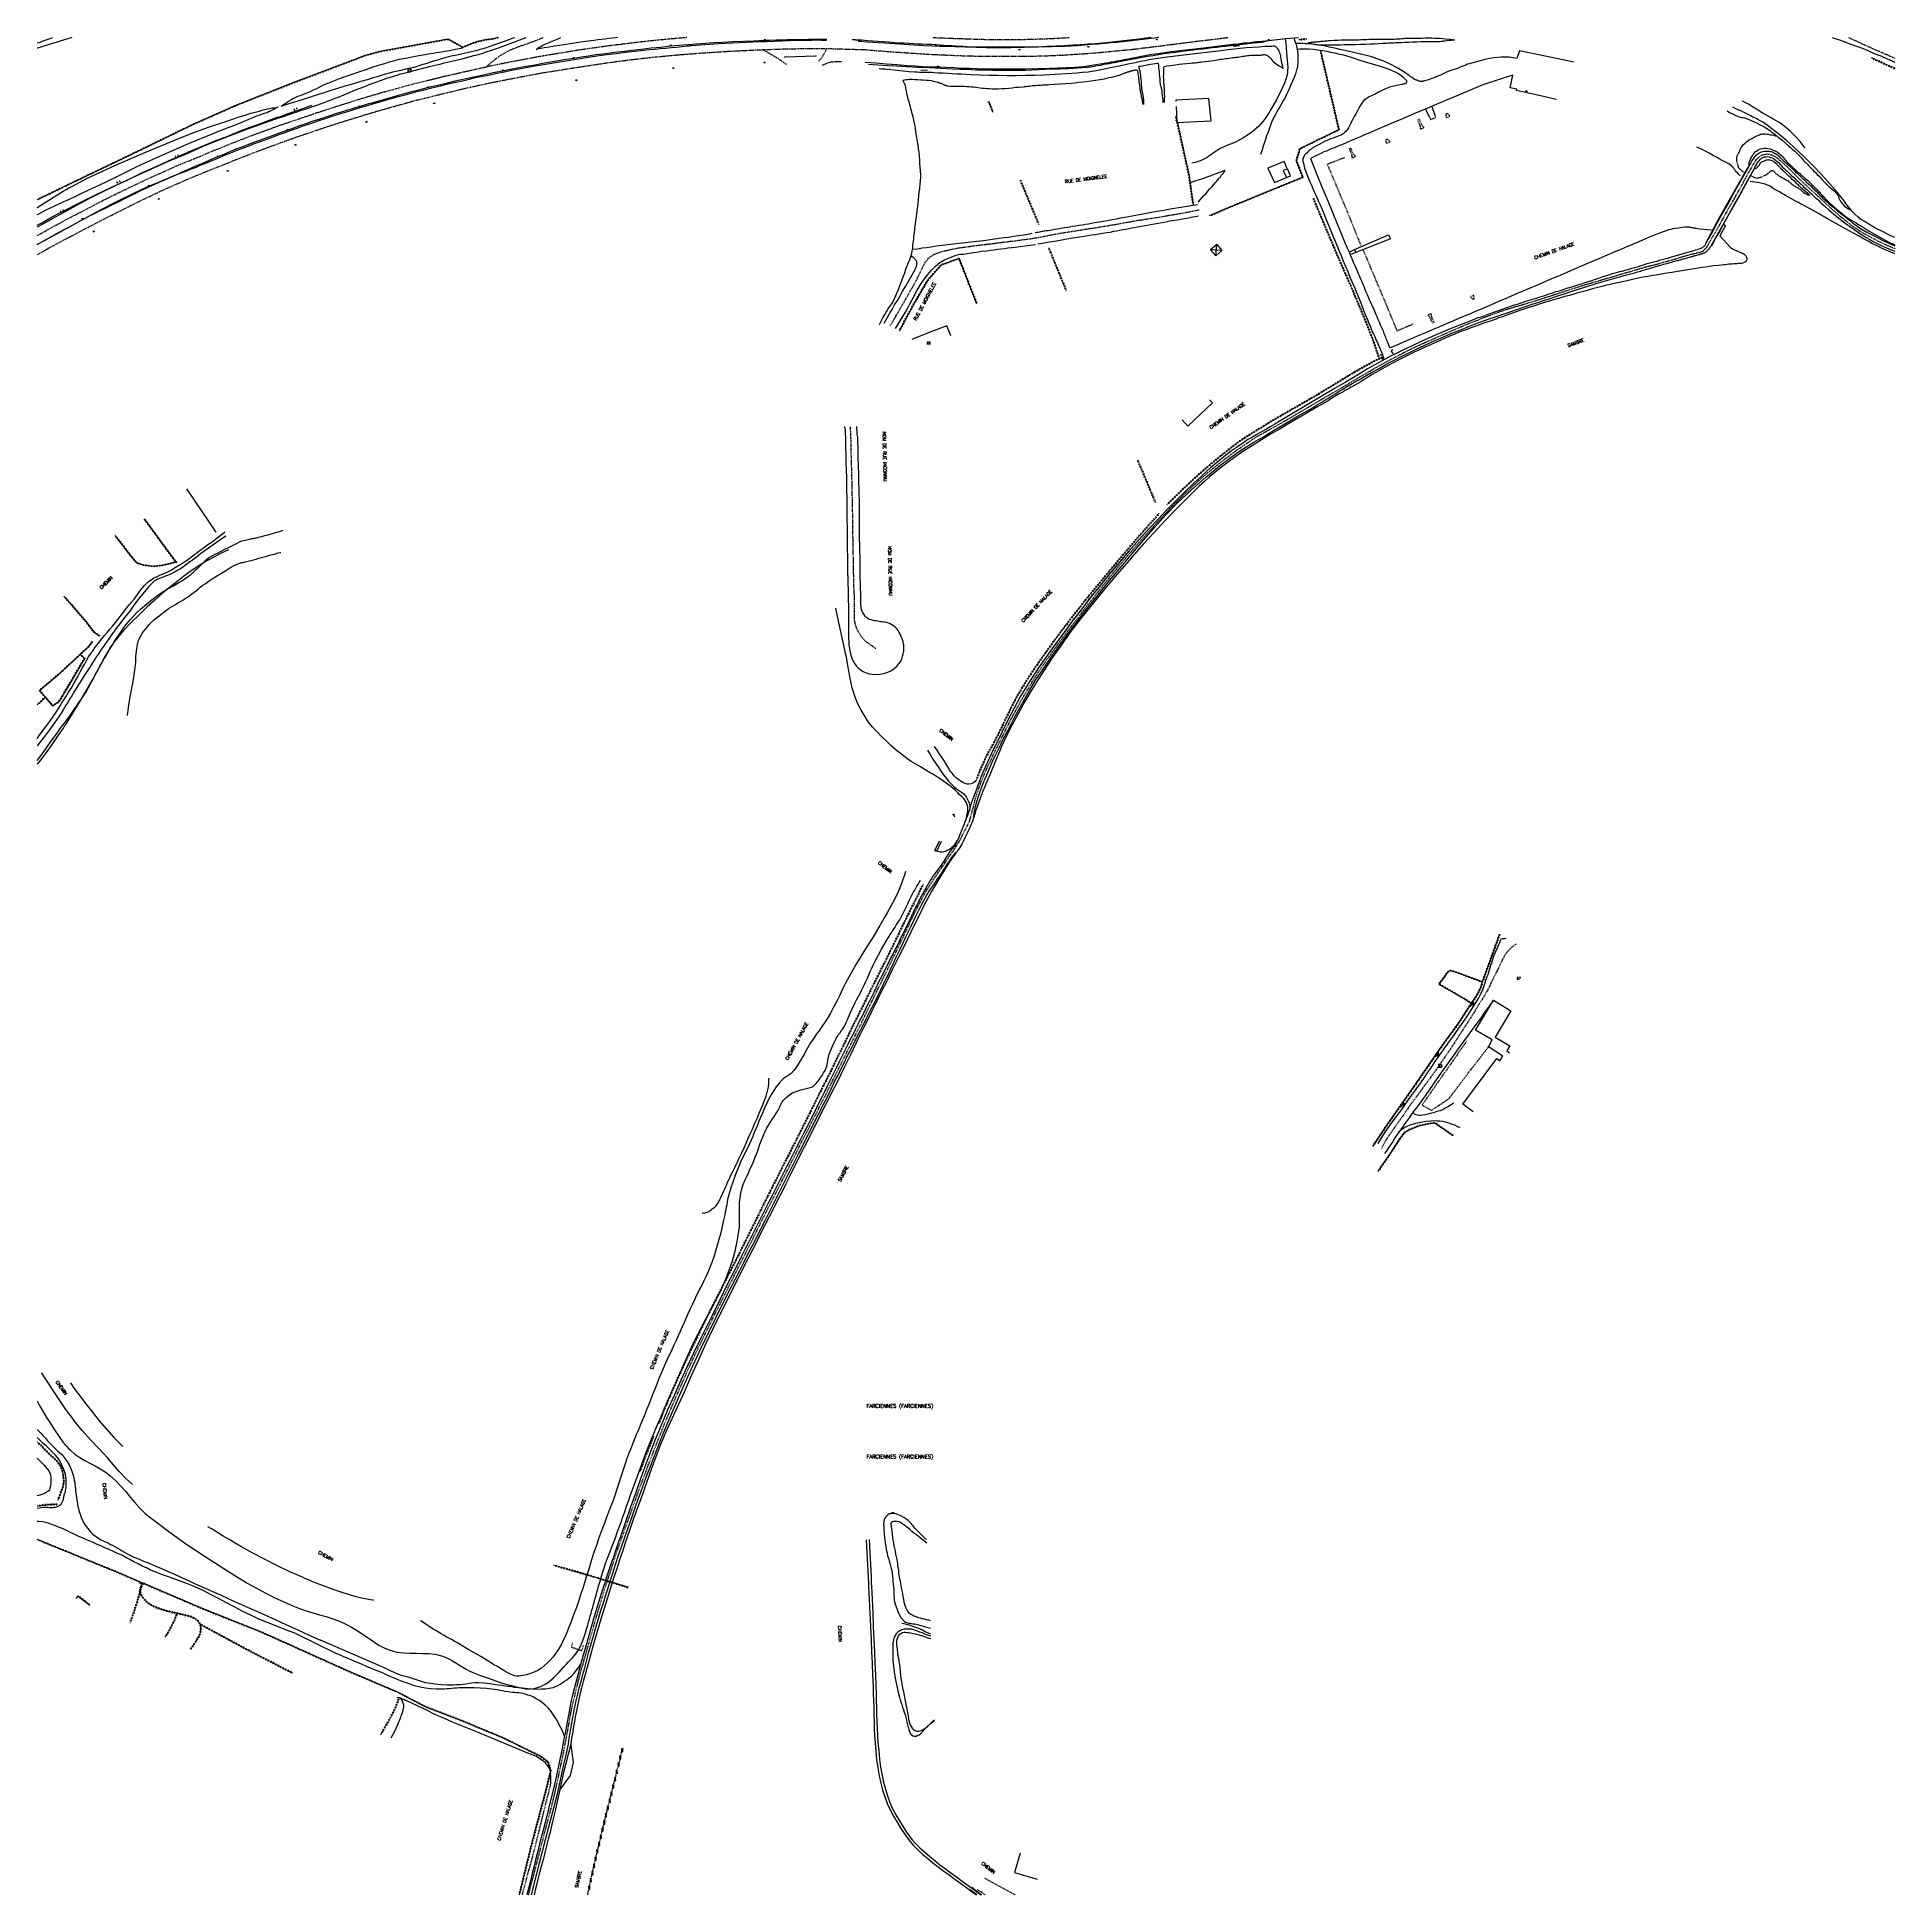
# Model space of a CAD drawing. Header units: millimetres. Extents: x 163000 to 164000, y 125000 to 126000.
import ezdxf
from ezdxf.enums import TextEntityAlignment as Align

# ---------------------------------------------------------------- set-up
doc = ezdxf.new("R2010")
doc.units = ezdxf.units.MM
doc.linetypes.add('DASHED', pattern=[0.75, 0.5, -0.25])
doc.layers.get('0').update_dxf_attribs({"linetype": 'CONTINUOUS'})
for name, color, linetype in [('W0001', 6, 'DASHED'), ('W0008', 7, 'CONTINUOUS'), ('W0010', 4, 'CONTINUOUS'), ('W0017', 7, 'CONTINUOUS'), ('W0071', 7, 'CONTINUOUS'), ('W0101', 7, 'CONTINUOUS'), ('W0104', 1, 'CONTINUOUS'), ('W0105', 7, 'CONTINUOUS'), ('W0112', 1, 'DASHED'), ('W0120', 7, 'CONTINUOUS'), ('W0211', 2, 'CONTINUOUS'), ('W0214', 2, 'CONTINUOUS'), ('W0220', 5, 'DASHED'), ('W0300', 7, 'CONTINUOUS'), ('W0322', 7, 'CONTINUOUS'), ('W0323', 7, 'CONTINUOUS'), ('W0330', 7, 'CONTINUOUS'), ('W0333', 7, 'CONTINUOUS'), ('W0401', 7, 'CONTINUOUS'), ('W0420', 7, 'CONTINUOUS'), ('W0473', 7, 'CONTINUOUS'), ('W0500', 5, 'DASHED'), ('W0510', 5, 'CONTINUOUS'), ('W0515', 5, 'CONTINUOUS'), ('W0600', 7, 'CONTINUOUS'), ('W0700', 7, 'CONTINUOUS'), ('W0980', 7, 'CONTINUOUS'), ('W0985', 4, 'CONTINUOUS'), ('W0989', 7, 'CONTINUOUS'), ('W0991', 7, 'CONTINUOUS')]:
    doc.layers.add(name, color=color, linetype=linetype)
doc.styles.get("Standard").update_dxf_attribs({"font": 'romans.shx', "width": 0.85})

# ---------------------------------------------------------------- blocks, each defined once
blk = doc.blocks.new('T401')
for p, q in [((-0.3, 0.3), (0, 0.3)), ((-0.3, -0.25), (-0.3, 0.3)), ((-0.3, 0.15), (0, 0.15)), ((-0.3, 0), (0, 0)), ((0, 0.3), (0, -0.25)), ((-0.3, -0.15), (0, -0.15)), ((-0.3, -0.25), (-0.3, -0.3)), ((-0.3, -0.3), (0, -0.3)), ((0, -0.3), (0, -0.25))]:
    blk.add_line(p, q)
blk = doc.blocks.new('T420')
for p, q in [((0.7, 0.7), (-0.8, 0.7)), ((-0.8, 0.7), (-0.8, -0.8)), ((0.7, 0.7), (0.7, -0.8)), ((0.7, -0.8), (-0.8, -0.8))]:
    blk.add_line(p, q)
blk.add_ellipse((0, 0), major_axis=(-0.53, 0.53), ratio=1, start_param=3.926991, end_param=10.210176)
blk = doc.blocks.new('T473')
for p, q in [((-0.166667, 0.166667), (0.166667, -0.166667)), ((-0.166667, -0.166667), (0.166667, 0.166667)), ((0.500001, 0.500001), (1.000002, 1.000002)), ((-1.000002, -1.000002), (-0.500001, -0.500001))]:
    blk.add_line(p, q)
blk.add_ellipse((0, 0), major_axis=(0.471405, 0.471405), ratio=1, start_param=5.4977871438, end_param=11.780972451)
blk = doc.blocks.new('t220o')
at = {"color": 0, "linetype": 'Continuous'}
for p, q in [((-0.25, 0.25), (0.25, 0.25)), ((-0.25, -0.25), (0.25, -0.25))]:
    blk.add_line(p, q, dxfattribs=at)
blk = doc.blocks.new('t323o')
at = {"color": 0, "linetype": 'Continuous'}
for radius in [0.25, 0.15]:
    blk.add_circle((0, 0), radius, dxfattribs=at)
blk = doc.blocks.new('t500o')
at = {"color": 0, "linetype": 'Continuous'}
for centre, start, end in [((-0.5, 0.625), 216.869898, 323.130102), ((0.5, -0.125), 36.869898, 143.130102), ((0.5, -0.625), 36.869898, 143.130102), ((-0.5, 0.125), 216.869898, 323.130102)]:
    blk.add_arc(centre, 0.625, start, end, dxfattribs=at)
blk = doc.blocks.new('t322o')
at = {"color": 0, "linetype": 'Continuous'}
for radius in [0.25, 0.15]:
    blk.add_circle((0, 0), radius, dxfattribs=at)

msp = doc.modelspace()

# ---------------------------------------------------------------- linework, layer by layer
at = {"layer": 'W0001'}
for points in [[(163349.8, 126000), (163346.8, 125999.7), (163340.7, 125999.2), (163334.6, 125998.6), (163328.6, 125998), (163321.6, 125997.2), (163314.6, 125996.3), (163307.6, 125995.5), (163300.7, 125994.5), (163297.6, 125994.1), (163294.5, 125993.6), (163291.4, 125993.2), (163288.4, 125992.7), (163282.9, 125991.8), (163277.4, 125990.9), (163271.9, 125990), (163266.4, 125989), (163260.2, 125987.8), (163254.1, 125986.7), (163247.9, 125985.4), (163241.8, 125984.2)], [(163241.9, 125984.2), (163244.2, 125986.4), (163246.7, 125988.4), (163249.3, 125990.3), (163252.1, 125991.9), (163254, 125993), (163256.1, 125993.9), (163258.1, 125994.7), (163260.2, 125995.5), (163262.3, 125996.2), (163264.4, 125996.9), (163266.5, 125997.7), (163268.6, 125998.4), (163271.9, 125999.8), (163272.4, 126000)], [(163425, 125994.1), (163445.6, 125993.5), (163453.1, 125992.9), (163460.7, 125992.3), (163468.2, 125991.8), (163475.8, 125991.3), (163482.5, 125990.9), (163489.2, 125990.6), (163495.9, 125990.3), (163502.6, 125990.1), (163511.8, 125989.9), (163521.1, 125989.9), (163530.4, 125989.9), (163539.6, 125990.1), (163546, 125990.3), (163552.3, 125990.6), (163558.6, 125991), (163564.9, 125991.4), (163571.1, 125991.9), (163577.3, 125992.5), (163583.5, 125993.1), (163589.8, 125993.7), (163592.6, 125994), (163595.4, 125994.4), (163598.2, 125994.7), (163601, 125995.1), (163603.8, 125995.4), (163606.6, 125995.8), (163609.5, 125996.2), (163612.3, 125996.5), (163618.5, 125997.3), (163624.8, 125998.1), (163631.1, 125998.8), (163637.3, 125999.6), (163640.6, 126000), (163640.9, 126000)], [(163482.4, 126000), (163482.9, 126000), (163489.6, 125999.7), (163498.4, 125999.4), (163507.2, 125999.1), (163516, 125998.9), (163524.9, 125998.9), (163531.2, 125999), (163537.5, 125999.2), (163543.8, 125999.4), (163550.1, 125999.7), (163555.5, 126000)], [(163975.1, 126000), (163978, 125998.7), (163982.8, 125996.5), (163988.1, 125994.1), (163993.5, 125991.7), (163998.9, 125989.4), (164000, 125988.9)], [(163014, 125890.8), (163015.1, 125891.4), (163016.2, 125892), (163017.3, 125892.6), (163018.4, 125893.1), (163027.3, 125897.8), (163036.2, 125902.4), (163045.2, 125906.9), (163054.1, 125911.4), (163060.2, 125914.3), (163066.3, 125917.2), (163072.5, 125920), (163078.7, 125922.7), (163083.5, 125924.8), (163088.4, 125926.8), (163093.3, 125928.8), (163098.3, 125930.7), (163106.6, 125934.1), (163115, 125937.4), (163123.5, 125940.6), (163132, 125943.7), (163137.9, 125945.8), (163143.9, 125947.9), (163149.9, 125949.9), (163155.8, 125951.9), (163161.7, 125953.8), (163167.6, 125955.7), (163173.6, 125957.5), (163179.5, 125959.3), (163185.6, 125961.1), (163191.7, 125962.8), (163197.8, 125964.5), (163203.9, 125966.2), (163210.4, 125967.8), (163217, 125969.5), (163223.5, 125971), (163230.1, 125972.6), (163236, 125973.9), (163242, 125975.2), (163247.9, 125976.4), (163253.9, 125977.6), (163260.2, 125978.8), (163266.4, 125980), (163272.6, 125981.1), (163278.9, 125982.1), (163287.5, 125983.5), (163296.1, 125984.8), (163304.7, 125986.1), (163313.4, 125987.3), (163319.9, 125988.1), (163326.5, 125988.9), (163333.1, 125989.6), (163339.7, 125990.2), (163346.1, 125990.8), (163352.6, 125991.3), (163359.1, 125991.8), (163365.5, 125992.2), (163371.8, 125992.6), (163378, 125992.9), (163384.2, 125993.2), (163390.5, 125993.5), (163390.5, 125993.5), (163390.5, 125993.5), (163390.5, 125993.5), (163390.5, 125993.5)], [(163390.5, 125993.5), (163393.5, 125993.6), (163396.5, 125993.7), (163399.5, 125993.8), (163402.5, 125993.9), (163408.1, 125994), (163413.7, 125994.1), (163419.4, 125994.1), (163425, 125994.1)], [(163390.5, 125993.5), (163392.1, 125992.7), (163393.6, 125991.8), (163395.2, 125990.9), (163396.7, 125990), (163398.9, 125988.7), (163403.3, 125985.5), (163403.3, 125985.5), (163403.3, 125985.5)], [(163420.7, 125987.4), (163420.7, 125987.4), (163420.7, 125987.4), (163420.7, 125987.4), (163421.4, 125988), (163422.5, 125989.4), (163423.5, 125990.9), (163424.3, 125992.4), (163425, 125994.1)], [(163014, 125901.1), (163021.1, 125904.8), (163028.2, 125908.5), (163035.3, 125912.2), (163042.5, 125915.8), (163050.8, 125919.8), (163059.2, 125923.8), (163067.7, 125927.6), (163076.2, 125931.4), (163077.3, 125931.8), (163078.4, 125932.3), (163079.6, 125932.8), (163080.7, 125933.2), (163081.9, 125933.7), (163083, 125934.2), (163084.2, 125934.6), (163085.3, 125935.1), (163088.8, 125936.5), (163092.2, 125938), (163095.7, 125939.4), (163099.2, 125940.8), (163102.1, 125942), (163105, 125943.2), (163108, 125944.3), (163110.9, 125945.5), (163116.2, 125947.5), (163121.4, 125949.4), (163126.6, 125951.3), (163131.9, 125953.2), (163141.1, 125956.3), (163150.2, 125959.4), (163159.4, 125962.4), (163168.6, 125965.3), (163174.6, 125967.2), (163180.7, 125969), (163186.7, 125970.7), (163192.8, 125972.4), (163198.9, 125974.1), (163205, 125975.7), (163211.2, 125977.2), (163217.3, 125978.7), (163223.4, 125980.1), (163229.5, 125981.5), (163235.7, 125982.9), (163241.8, 125984.2)], [(163547.8, 125671), (163549.5, 125673.3), (163551.2, 125675.7), (163553, 125678), (163554.7, 125680.3), (163558.5, 125685.4), (163562.4, 125690.5), (163566.4, 125695.6), (163570.3, 125700.6), (163574.5, 125705.9), (163578.7, 125711.1), (163583, 125716.3), (163587.4, 125721.4), (163592.5, 125727.4), (163597.8, 125733.3), (163603.1, 125739.1), (163608.5, 125744.9), (163613.3, 125749.9), (163618.3, 125754.8), (163623.3, 125759.6), (163628.5, 125764.3), (163634.1, 125768.9), (163639.8, 125773.4), (163645.6, 125777.7), (163651.6, 125781.8), (163654.4, 125783.7), (163657.3, 125785.5), (163660.3, 125787.2), (163663.3, 125788.9), (163666.3, 125790.5), (163669.2, 125792.2), (163672.2, 125793.9), (163675.2, 125795.6), (163680.2, 125798.6), (163685.3, 125801.6), (163690.4, 125804.6), (163695.4, 125807.5), (163704.5, 125812.8), (163713.5, 125818.2), (163722.6, 125823.4), (163731.9, 125828.4), (163739.3, 125832.2), (163746.9, 125835.7), (163754.5, 125839.1), (163762.1, 125842.4), (163769.1, 125845.4), (163776.2, 125848.2), (163783.2, 125850.9), (163790.4, 125853.5), (163793.3, 125854.3), (163796.2, 125855.2), (163799.1, 125856), (163802, 125856.9), (163805.9, 125858.1), (163809.7, 125859.3), (163813.6, 125860.6), (163817.5, 125861.8), (163819.2, 125862.4), (163820.8, 125862.9), (163822.4, 125863.4), (163824.1, 125864), (163825.7, 125864.5), (163827.4, 125865.1), (163829, 125865.6), (163830.6, 125866.1), (163832.8, 125866.8), (163835, 125867.4), (163837.2, 125868.1), (163839.5, 125868.7), (163841.1, 125869.2), (163842.8, 125869.7), (163844.5, 125870.2), (163846.2, 125870.7), (163847.9, 125871.2), (163849.6, 125871.7), (163851.3, 125872.2), (163853, 125872.7), (163854, 125873), (163854.9, 125873.3), (163855.9, 125873.5), (163856.8, 125873.8), (163857.8, 125874.1), (163858.7, 125874.4), (163859.7, 125874.7), (163860.6, 125875), (163862.1, 125875.4), (163863.6, 125875.9), (163865.1, 125876.3), (163866.6, 125876.7), (163867.2, 125876.9), (163867.8, 125877), (163868.4, 125877.2), (163869, 125877.3), (163869.6, 125877.4), (163870.2, 125877.6), (163870.8, 125877.7), (163871.4, 125877.9), (163873.1, 125878.3), (163874.7, 125878.8), (163876.4, 125879.3), (163878.1, 125879.7), (163879.6, 125880.2), (163881.1, 125880.6), (163882.6, 125881), (163884.1, 125881.5), (163884.8, 125881.7), (163885.4, 125881.9), (163886.1, 125882.1), (163886.7, 125882.3), (163887.4, 125882.5), (163888, 125882.7), (163888.7, 125882.9), (163889.4, 125883.1), (163889.9, 125883.2), (163890.4, 125883.3), (163890.9, 125883.5), (163891.4, 125883.6), (163892, 125883.7), (163892.5, 125883.8), (163893, 125884), (163893.5, 125884.1), (163894.3, 125884.3), (163895, 125884.5), (163895.8, 125884.7), (163896.5, 125885), (163897, 125885.3), (163897.4, 125885.7), (163897.8, 125886), (163898.2, 125886.4), (163898.5, 125886.7), (163898.7, 125887.1), (163898.9, 125887.4), (163899.1, 125887.7), (163899.7, 125888.8), (163900.3, 125889.8), (163900.9, 125890.9), (163901.5, 125891.9), (163902.5, 125893.6), (163903.4, 125895.2), (163904.3, 125896.8), (163905.3, 125898.4), (163906.1, 125899.9), (163906.9, 125901.4), (163907.7, 125902.8), (163908.5, 125904.3), (163909.3, 125905.7), (163910.1, 125907.2), (163910.9, 125908.6), (163911.8, 125910.1), (163912.5, 125911.3), (163913.2, 125912.6), (163913.9, 125913.8), (163914.6, 125915), (163915.3, 125916.3), (163916, 125917.5), (163916.7, 125918.7), (163917.4, 125920), (163917.8, 125920.7), (163918.2, 125921.5), (163918.6, 125922.2), (163918.9, 125922.9), (163919.3, 125923.7), (163919.7, 125924.4), (163920.1, 125925.1), (163920.5, 125925.9), (163921.3, 125927.3), (163922.2, 125928.7), (163923, 125930.2), (163923.8, 125931.6), (163924.1, 125932.1), (163924.4, 125932.7), (163924.7, 125933.2), (163925, 125933.7), (163925.3, 125934.1), (163925.7, 125934.5), (163926, 125934.9), (163926.4, 125935.3), (163927, 125935.7), (163927.7, 125936.2), (163928.3, 125936.6), (163929, 125936.9), (163929.8, 125937.1), (163930.5, 125937.2), (163931.3, 125937.3), (163932.1, 125937.2), (163932.9, 125937.1), (163933.7, 125936.8), (163934.4, 125936.5), (163935.1, 125936.2), (163936.2, 125935.5), (163937.2, 125934.7), (163938.2, 125933.8), (163939.1, 125933), (163940.6, 125931.7), (163942, 125930.4), (163943.4, 125929), (163944.8, 125927.7), (163946.1, 125926.3), (163947.5, 125925), (163948.9, 125923.6), (163950.3, 125922.3), (163952, 125920.7), (163953.7, 125919.1), (163955.4, 125917.5), (163957.1, 125915.9), (163958.1, 125915.1), (163959, 125914.2), (163960, 125913.3), (163960.9, 125912.5), (163963.3, 125910.3), (163965.6, 125908.1), (163968, 125906), (163970.4, 125903.9), (163972.8, 125902), (163975.2, 125900.1), (163977.6, 125898.2), (163980.2, 125896.5), (163983.7, 125894.3), (163987.4, 125892.3), (163991.1, 125890.4), (163994.9, 125888.6), (163997.8, 125887.3), (164000, 125886.5)], [(163459.1, 125844.8), (163459.1, 125844.8), (163461.4, 125848.4), (163463.4, 125852), (163465.4, 125855.5), (163467.5, 125859), (163468.2, 125860.4), (163469, 125861.7), (163469.8, 125863.1), (163470.5, 125864.4), (163471.3, 125865.7), (163472.1, 125867.1), (163472.8, 125868.4), (163473.6, 125869.8), (163474.3, 125871.2), (163475, 125872.7), (163475.7, 125874.2), (163476.4, 125875.7), (163477.1, 125877.2), (163477.9, 125878.6), (163478.9, 125880), (163479.9, 125881.3), (163480.5, 125881.8), (163481.2, 125882.3), (163481.9, 125882.7), (163482.6, 125883.1), (163484.5, 125883.9), (163486.4, 125884.6), (163488.4, 125885.1), (163490.4, 125885.6), (163493.2, 125886.2), (163495.9, 125886.7), (163498.7, 125887.1), (163501.5, 125887.5), (163505.8, 125888.1), (163510.1, 125888.6), (163514.4, 125889.1), (163518.6, 125889.7), (163519.9, 125889.8), (163521.2, 125890), (163522.5, 125890.1), (163523.8, 125890.3), (163525.1, 125890.4), (163526.4, 125890.6), (163527.7, 125890.8), (163528.9, 125890.9), (163531.7, 125891.3), (163534.5, 125891.7), (163537.3, 125892.1), (163540, 125892.6), (163540.9, 125892.7), (163541.7, 125892.9), (163542.5, 125893.1), (163543.3, 125893.2), (163544.2, 125893.4), (163545, 125893.6), (163545.8, 125893.7), (163546.6, 125893.9), (163550.5, 125894.6), (163554.3, 125895.2), (163558.1, 125895.8), (163561.9, 125896.4), (163564, 125896.8), (163566.1, 125897.1), (163568.1, 125897.4), (163570.2, 125897.7), (163572.3, 125898.1), (163574.3, 125898.4), (163576.4, 125898.7), (163578.5, 125899.1), (163580, 125899.3), (163581.6, 125899.6), (163583.1, 125899.9), (163584.7, 125900.2), (163586.2, 125900.5), (163587.8, 125900.7), (163589.3, 125901), (163590.8, 125901.3), (163592.5, 125901.6), (163594.1, 125901.8), (163595.7, 125902.1), (163597.4, 125902.3), (163599, 125902.6), (163600.7, 125902.8), (163602.3, 125903.1), (163603.9, 125903.3), (163609.3, 125904.3), (163614.8, 125905.2), (163620.2, 125906.2), (163625.6, 125907.3)], [(163000, 125893.3), (163000.9, 125893.8), (163009, 125898.4), (163010.3, 125899), (163011.5, 125899.7), (163012.8, 125900.4), (163014, 125901.1)], [(163014, 125890.8), (163006.9, 125886.9), (163000, 125883)], [(163451.4, 125671), (163451.4, 125671), (163451.4, 125671.1), (163451.3, 125671.1), (163451.3, 125671.1), (163449.6, 125672.3), (163447.9, 125673.5), (163446.2, 125674.7), (163444.7, 125676.2), (163443.3, 125678), (163442.1, 125679.9), (163441.2, 125681.9), (163440.5, 125684), (163439.9, 125687), (163439.9, 125690.1), (163440, 125693.1), (163440, 125696.1), (163439.9, 125700.1), (163439.7, 125704.1), (163439.6, 125708.1), (163439.5, 125712.1), (163439.4, 125715.5), (163439.4, 125719), (163439.3, 125722.4), (163439.3, 125725.8), (163439.2, 125728.1), (163439.2, 125730.5), (163439.1, 125732.8), (163439.1, 125735.1), (163439.1, 125737.4), (163439, 125739.7), (163439, 125742), (163439, 125744.3), (163438.9, 125749.1), (163438.8, 125753.8), (163438.7, 125758.6), (163438.6, 125763.3), (163438.5, 125766.9), (163438.4, 125770.5), (163438.3, 125774.1), (163438.2, 125777.7), (163438.2, 125779.3), (163438.1, 125780.8), (163438.1, 125782.3), (163438.1, 125783.8), (163438, 125785.4), (163438, 125786.9), (163437.9, 125788.4), (163437.9, 125788.4), (163437.9, 125790.5), (163437.9, 125790.5)], [(163307.6, 125171), (163307.7, 125171.3), (163307.8, 125171.6), (163307.9, 125171.9), (163308, 125172.2), (163310.2, 125178.9), (163312.4, 125185.6), (163314.8, 125192.2), (163317.1, 125198.8), (163320.1, 125207.1), (163323, 125215.4), (163326.1, 125223.6), (163329.2, 125231.9), (163331.8, 125238.7), (163334.5, 125245.5), (163337.2, 125252.2), (163340, 125259), (163343.4, 125266.9), (163346.8, 125274.7), (163350.3, 125282.5), (163353.9, 125290.3), (163359.3, 125301.4), (163364.7, 125312.4), (163370.2, 125323.3), (163375.7, 125334.3), (163379.5, 125341.8), (163383.3, 125349.3), (163387.1, 125356.9), (163390.8, 125364.4), (163395.3, 125373.3), (163399.9, 125382.3), (163404.4, 125391.2), (163408.9, 125400.1), (163411.5, 125405.3), (163414.1, 125410.4), (163416.7, 125415.5), (163419.3, 125420.6), (163421.9, 125425.7), (163424.5, 125430.8), (163427, 125436), (163429.6, 125441.1), (163433.7, 125449.4), (163437.9, 125457.7), (163442, 125465.9), (163446, 125474.2), (163448.2, 125478.7), (163450.4, 125483.2), (163452.6, 125487.7), (163454.8, 125492.2), (163457, 125496.6), (163459.1, 125501.1), (163461.3, 125505.6), (163463.5, 125510.1), (163466.9, 125517.2), (163470.3, 125524.4), (163473.8, 125531.5), (163477.5, 125538.5), (163479, 125541.2), (163480.7, 125543.8), (163482.4, 125546.4), (163484.1, 125548.9), (163485.6, 125551.2), (163487.2, 125553.5), (163488.8, 125555.8), (163490.4, 125558.1), (163490.8, 125558.8), (163491.3, 125559.5), (163491.8, 125560.2), (163492.2, 125560.8), (163492.7, 125561.5), (163493.2, 125562.2), (163493.6, 125562.9), (163494.1, 125563.5), (163494.6, 125564.3), (163495, 125565), (163495.5, 125565.8), (163496, 125566.5), (163496.1, 125566.8), (163496.3, 125567), (163496.4, 125567.3), (163496.6, 125567.6), (163501.8, 125577.8), (163502.2, 125579.2), (163502.6, 125580.7), (163503, 125582.2), (163503.4, 125583.7), (163503.7, 125584.8), (163504, 125585.9), (163504.3, 125587), (163504.6, 125588.1), (163504.8, 125589.2), (163505.2, 125590.4), (163505.5, 125591.5), (163505.8, 125592.6), (163506.8, 125595.4), (163507.8, 125598.2), (163508.9, 125601), (163510, 125603.7), (163511.8, 125607.7), (163513.7, 125611.6), (163515.6, 125615.6), (163517.5, 125619.5), (163519.8, 125624.1), (163522.1, 125628.7), (163524.4, 125633.2), (163526.8, 125637.7), (163529.7, 125643), (163532.8, 125648.3), (163535.9, 125653.4), (163539.1, 125658.5), (163541.2, 125661.7), (163543.4, 125664.8), (163545.6, 125667.9), (163547.8, 125671)], [(163796.2, 125512), (163794.8, 125511), (163793.1, 125509.6), (163791.6, 125508), (163789.9, 125505.7), (163788.6, 125503.2), (163787.4, 125500.6), (163786.2, 125498.1), (163785.4, 125496.6), (163784.7, 125495.2), (163784, 125493.7), (163783.3, 125492.3), (163782.6, 125490.8), (163781.9, 125489.4), (163781.2, 125487.9), (163780.4, 125486.5), (163778.8, 125483.6), (163777, 125480.8), (163775.2, 125478), (163773.5, 125475.2), (163771.3, 125471.7), (163769, 125468.2), (163766.8, 125464.7), (163764.5, 125461.2), (163762, 125457.3), (163759.4, 125453.4), (163756.7, 125449.5), (163754.1, 125445.7), (163752.3, 125443.2), (163750.6, 125440.8), (163748.8, 125438.3), (163747, 125435.9), (163745.2, 125433.5), (163743.5, 125431.1), (163741.7, 125428.6), (163739.9, 125426.2), (163738.4, 125424.1), (163736.9, 125422), (163735.5, 125419.9), (163734, 125417.8), (163732.5, 125415.7), (163731, 125413.6), (163729.6, 125411.5), (163728.1, 125409.4), (163725.5, 125405.4), (163723.6, 125401.8)], [(163264.5, 125000), (163266.6, 125008.1), (163268.8, 125016.5), (163271, 125024.9), (163272, 125028.8), (163273, 125032.7), (163274, 125036.6), (163275.1, 125040.5), (163276.1, 125044.4), (163277.1, 125048.3), (163278.1, 125052.2), (163279, 125056.2), (163280.6, 125063.4), (163282.1, 125070.6), (163283.6, 125077.8), (163285, 125085), (163285.3, 125086.9), (163285.7, 125088.9), (163286, 125090.8), (163286.4, 125092.7), (163286.7, 125094.7), (163287.1, 125096.6), (163287.4, 125098.5), (163287.8, 125100.4), (163288.7, 125104.4), (163289.7, 125108.3), (163290.6, 125112.2), (163291.6, 125116.1), (163293.1, 125121.7), (163294.7, 125127.3), (163296.3, 125132.9), (163297.9, 125138.5), (163300.2, 125146.6), (163302.6, 125154.8), (163305, 125162.9), (163307.6, 125171)]]:
    msp.add_lwpolyline(points, dxfattribs=at)
at = {"layer": 'W0008'}
for points in [[(163161.6, 125967.8), (163163.8, 125968.7), (163166, 125969.6), (163168.2, 125970.5), (163170.4, 125971.4), (163173.3, 125972.6), (163176.3, 125973.7), (163179.3, 125974.9), (163182.3, 125976), (163185.3, 125977.1), (163188.3, 125978.1), (163191.3, 125979.1), (163194.3, 125980), (163195, 125980.2), (163195.8, 125980.5), (163196.6, 125980.6), (163197.4, 125980.8), (163198.2, 125981), (163199, 125981.2), (163199.8, 125981.4), (163200.5, 125981.6), (163201.6, 125981.9), (163202.8, 125982.2), (163203.9, 125982.5), (163205, 125982.8), (163206.1, 125983.1), (163207.2, 125983.4), (163208.3, 125983.7), (163209.4, 125983.9), (163211, 125984.4), (163212.6, 125984.7), (163214.3, 125985.1), (163215.9, 125985.5), (163217.5, 125985.9), (163219.1, 125986.3), (163220.7, 125986.7), (163222.3, 125987.1), (163225.5, 125987.8), (163228.7, 125988.6), (163231.9, 125989.4), (163235.1, 125990.3), (163237.5, 125990.9), (163239.9, 125991.6), (163242.2, 125992.4), (163244.6, 125993.2), (163248.4, 125994.5), (163252.3, 125995.9), (163256.1, 125997.3), (163259.9, 125998.7), (163263.2, 126000)], [(163173.5, 125962.9), (163175.2, 125963.4), (163176.9, 125963.9), (163178.6, 125964.4), (163180.3, 125964.9), (163183.4, 125965.8), (163186.5, 125966.7), (163189.6, 125967.6), (163192.7, 125968.5), (163197.2, 125969.7), (163201.7, 125970.9), (163206.2, 125972), (163210.7, 125973.2), (163215.5, 125974.4), (163220.3, 125975.5), (163225.1, 125976.7), (163230, 125977.8), (163235.1, 125978.9), (163240.2, 125980), (163245.4, 125981.1), (163250.5, 125982.1), (163254.8, 125983), (163259.2, 125983.8), (163263.5, 125984.6), (163267.9, 125985.3), (163273.1, 125986.3), (163278.4, 125987.2), (163283.6, 125988.1), (163288.9, 125988.9), (163292.8, 125989.6), (163296.8, 125990.2), (163300.7, 125990.8), (163304.6, 125991.3), (163308.5, 125991.8), (163312.3, 125992.3), (163316.1, 125992.7), (163320, 125993.2), (163325.2, 125993.8), (163330.5, 125994.4), (163335.8, 125994.9), (163341, 125995.5), (163343.3, 125995.7), (163345.6, 125995.9), (163347.9, 125996.1), (163350.2, 125996.3), (163354.9, 125996.6), (163359.6, 125997), (163364.2, 125997.3), (163368.9, 125997.6), (163374.5, 125997.8), (163380.2, 125998.1), (163385.8, 125998.3), (163391.4, 125998.5), (163394.6, 125998.6), (163397.7, 125998.7), (163400.8, 125998.8), (163403.9, 125998.9), (163407.7, 125998.9), (163411.5, 125999), (163415.2, 125999.1), (163419, 125999.1), (163419.6, 125999.1), (163420.1, 125999.1), (163420.6, 125999.1), (163421.1, 125999.1), (163421.6, 125999.1), (163422.2, 125999.1), (163422.7, 125999.1), (163423.2, 125999.1), (163423.7, 125999.1), (163424.1, 125999.1), (163424.6, 125999.2), (163425, 125999.2)], [(163312.6, 126000), (163311.6, 125999.9), (163309.6, 125999.6), (163307.7, 125999.4), (163305.7, 125999.2), (163303.7, 125998.9), (163301.8, 125998.7), (163299.8, 125998.4), (163295.1, 125997.8), (163290.4, 125997.1), (163285.8, 125996.4), (163281.1, 125995.7), (163278.4, 125995.3), (163275.6, 125994.9), (163272.9, 125994.5), (163270.2, 125994), (163269.8, 125993.9), (163269.4, 125993.9), (163269, 125993.8), (163268.6, 125993.6)], [(163268.7, 125993.6), (163269.7, 125994.4), (163270.8, 125995), (163271.9, 125995.7), (163273, 125996.3), (163273.9, 125996.7), (163274.7, 125997), (163275.6, 125997.4), (163276.4, 125997.7), (163277.3, 125998.1), (163278.2, 125998.4), (163279, 125998.8), (163279.9, 125999.1), (163281.6, 125999.9), (163281.9, 126000)], [(163599.7, 126000), (163598.3, 125999.8), (163595.7, 125999.5), (163593.1, 125999.2), (163588.2, 125998.6), (163583.4, 125998), (163578.5, 125997.5), (163573.7, 125997), (163569.7, 125996.6), (163565.7, 125996.4), (163561.7, 125996.1), (163557.7, 125995.9), (163553, 125995.6), (163548.3, 125995.3), (163543.6, 125995.1), (163538.9, 125994.9), (163533.3, 125994.8), (163527.7, 125994.8), (163522.1, 125994.8), (163516.6, 125994.8), (163512.6, 125994.9), (163508.6, 125994.9), (163504.6, 125994.9), (163500.6, 125995), (163498.5, 125995.1), (163496.4, 125995.2), (163494.3, 125995.4), (163492.2, 125995.5), (163490.1, 125995.6), (163488, 125995.8), (163485.9, 125995.9), (163483.8, 125996), (163481.4, 125996.2), (163479, 125996.3), (163476.5, 125996.4), (163474.1, 125996.5), (163471.7, 125996.6), (163469.2, 125996.8), (163466.8, 125996.9), (163464.4, 125997), (163461.4, 125997.2), (163458.5, 125997.5), (163455.6, 125997.7), (163452.7, 125997.9), (163449.8, 125998.1), (163446.9, 125998.3), (163443.9, 125998.5), (163441, 125998.6), (163440.5, 125998.7), (163439.9, 125998.7), (163439.4, 125998.7), (163438.8, 125998.7)], [(163445.8, 125986.8), (163451.4, 125986.3), (163457.1, 125985.8), (163462.7, 125985.4), (163468.4, 125985), (163472.5, 125984.7), (163476.7, 125984.5), (163480.9, 125984.3), (163485, 125984.2), (163489.2, 125984), (163493.4, 125983.8), (163497.6, 125983.6), (163501.8, 125983.5), (163506.2, 125983.4), (163510.5, 125983.2), (163514.8, 125983.1), (163519.2, 125983.1), (163525.5, 125983.1), (163531.9, 125983.2), (163538.3, 125983.4), (163544.7, 125983.6), (163549.3, 125983.7), (163553.9, 125983.9), (163558.6, 125984.1), (163563.2, 125984.5), (163566.6, 125984.9), (163569.9, 125985.4), (163573.3, 125986), (163576.7, 125986.6), (163578.2, 125986.9), (163579.7, 125987.1), (163581.2, 125987.4), (163582.8, 125987.7), (163584.3, 125988), (163585.8, 125988.3), (163587.4, 125988.6), (163588.9, 125988.9), (163591.7, 125989.4), (163594.5, 125990), (163597.3, 125990.5), (163600.1, 125991), (163603.5, 125991.5), (163606.9, 125992), (163610.3, 125992.4), (163613.7, 125992.8), (163615.2, 125993), (163616.8, 125993.2), (163618.4, 125993.4), (163620, 125993.6), (163621.6, 125993.8), (163623.2, 125993.9), (163624.7, 125994.1), (163626.3, 125994.3), (163629.2, 125994.7), (163632.1, 125995), (163635, 125995.4), (163637.9, 125995.7), (163640.8, 125996.1), (163643.6, 125996.4), (163646.5, 125996.7), (163649.4, 125997.1), (163652.8, 125997.4), (163656.1, 125997.8), (163659.5, 125998.1), (163662.8, 125998.4), (163667.5, 125998.9), (163672.2, 125999.4), (163676.9, 125999.8), (163679, 126000)], [(163966.3, 126000), (163967.2, 125999.7), (163969.6, 125998.9), (163972.7, 125997.8), (163975.8, 125996.7), (163978.9, 125995.6), (163982, 125994.4), (163985.5, 125993), (163988.9, 125991.5), (163992.4, 125990.1), (163995.8, 125988.6), (164000, 125986.8)], [(163402.3, 125989.7), (163419.3, 125990.1)], [(163402.9, 125989.3), (163402.9, 125989.3), (163402.9, 125989.3), (163402.9, 125989.3), (163402.9, 125989.3), (163402.3, 125989.7)], [(163419.3, 125990.1), (163418.7, 125989.8), (163418.7, 125989.8), (163418.7, 125989.8), (163418.7, 125989.8), (163418.7, 125989.8)], [(163422.7, 125985.1), (163422.7, 125985.1), (163422.7, 125985.1), (163422.7, 125985.1), (163423.5, 125985.4), (163424.4, 125985.9), (163425.4, 125986.3), (163426.4, 125986.6), (163427.4, 125986.9), (163428.4, 125987), (163429.5, 125987.1), (163430.5, 125987.1), (163431.5, 125987.1), (163431.9, 125987.1), (163432.3, 125987.1), (163432.6, 125987.1), (163433, 125987.1)], [(163161.6, 125967.8), (163159.8, 125967), (163158, 125966.3), (163156.1, 125965.6), (163154.3, 125964.9), (163152.3, 125964.1), (163150.3, 125963.4), (163148.3, 125962.7), (163146.3, 125962), (163144, 125961.3), (163141.6, 125960.5), (163139.3, 125959.7), (163137, 125959), (163134.7, 125958.2), (163132.4, 125957.4), (163130, 125956.6), (163127.7, 125955.8), (163120.2, 125953.2), (163112.7, 125950.5), (163105.2, 125947.7), (163097.8, 125944.8), (163093.3, 125943), (163088.9, 125941.1), (163084.5, 125939.2), (163080.2, 125937.2)], [(163014, 125896.3), (163014, 125896.3), (163014.1, 125896.4), (163014.1, 125896.4), (163014.2, 125896.4), (163016.8, 125897.8), (163019.3, 125899.2), (163021.9, 125900.6), (163024.5, 125902), (163027.5, 125903.6), (163030.5, 125905.1), (163033.6, 125906.7), (163036.7, 125908.2), (163040.2, 125909.9), (163043.7, 125911.6), (163047.2, 125913.4), (163050.7, 125915.1), (163053.1, 125916.2), (163055.4, 125917.4), (163057.8, 125918.5), (163060.2, 125919.6), (163062.9, 125920.8), (163065.6, 125922.1), (163068.3, 125923.3), (163071, 125924.5), (163073.5, 125925.6), (163076, 125926.7), (163078.5, 125927.9), (163081.1, 125929), (163085.1, 125930.7), (163089.2, 125932.4), (163093.2, 125934.2), (163097.3, 125935.9), (163099.7, 125936.9), (163102.2, 125937.9), (163104.7, 125939), (163107.2, 125940), (163110.4, 125941.2), (163113.6, 125942.4), (163116.7, 125943.6), (163119.9, 125944.8), (163123.6, 125946.1), (163127.3, 125947.5), (163131, 125948.9), (163134.7, 125950.2), (163138.1, 125951.4), (163141.4, 125952.6), (163144.8, 125953.7), (163148.1, 125954.9), (163152.3, 125956.3), (163156.6, 125957.7), (163160.8, 125959.1), (163165, 125960.4), (163167.1, 125961.1), (163169.2, 125961.7), (163171.3, 125962.3), (163173.5, 125962.9)], [(163080.2, 125937.2), (163070.5, 125933.2), (163061, 125929), (163051.5, 125924.6), (163042, 125920.2), (163035, 125916.7), (163027.9, 125913.1), (163020.9, 125909.4), (163014, 125905.7)], [(163921.8, 125931.1), (163922.1, 125931.7), (163922.4, 125932.3), (163922.7, 125932.8), (163923.1, 125933.4), (163923.6, 125934.3), (163924.2, 125935.2), (163924.9, 125936), (163925.6, 125936.8), (163926.2, 125937.3), (163926.8, 125937.7), (163927.5, 125938.1), (163928.2, 125938.4), (163929, 125938.7), (163929.8, 125938.8), (163930.6, 125938.9), (163931.4, 125938.9), (163932.1, 125938.8), (163932.8, 125938.7), (163933.5, 125938.6), (163934.1, 125938.4), (163934.7, 125938.1), (163935.3, 125937.8), (163935.8, 125937.5), (163936.4, 125937.1), (163936.7, 125936.9), (163937, 125936.6), (163937.4, 125936.3), (163937.7, 125936), (163938, 125935.7), (163938.3, 125935.3), (163938.6, 125935), (163938.9, 125934.7), (163940.5, 125933.3), (163942.1, 125931.8), (163943.6, 125930.4), (163945.2, 125928.9), (163945.9, 125928.2), (163946.6, 125927.6), (163947.4, 125926.9), (163948.1, 125926.2), (163948.8, 125925.6), (163949.5, 125924.9), (163950.2, 125924.2), (163951, 125923.5), (163952.2, 125922.4), (163953.5, 125921.2), (163954.7, 125920.1), (163955.9, 125918.9), (163956.5, 125918.4), (163957, 125917.9), (163957.6, 125917.3), (163958.1, 125916.8), (163958.6, 125916.3), (163959.2, 125915.7), (163959.7, 125915.2), (163960.2, 125914.7), (163961.3, 125913.6), (163962.4, 125912.6), (163963.5, 125911.5), (163964.6, 125910.5), (163966.9, 125908.6), (163969.2, 125906.7), (163971.6, 125904.8), (163974, 125902.9), (163975.6, 125901.6), (163977.2, 125900.3), (163978.8, 125899.1), (163980.5, 125897.9), (163982.5, 125896.6), (163984.6, 125895.4), (163986.7, 125894.3), (163988.9, 125893.2), (163991.2, 125891.9), (163993.5, 125890.7), (163995.9, 125889.6), (163998.3, 125888.5), (164000, 125887.8)], [(163924.5, 125929.9), (163924.8, 125930.5), (163925.1, 125931.1), (163925.5, 125931.6), (163925.8, 125932.2), (163926.3, 125932.9), (163926.9, 125933.7), (163927.5, 125934.4), (163928.2, 125935), (163928.9, 125935.4), (163929.8, 125935.7), (163930.6, 125935.8), (163931.4, 125935.9), (163932.3, 125935.8), (163933.1, 125935.5), (163933.9, 125935.2), (163934.6, 125934.8), (163936, 125933.8), (163937.3, 125932.7), (163938.4, 125931.5), (163939.6, 125930.3), (163940.4, 125929.5), (163941.2, 125928.8), (163942, 125928), (163942.8, 125927.3), (163943.6, 125926.5), (163944.4, 125925.7), (163945.3, 125925), (163946.1, 125924.2), (163946.7, 125923.6), (163947.3, 125923.1), (163947.9, 125922.5), (163948.5, 125922), (163949.1, 125921.4), (163949.7, 125920.8), (163950.3, 125920.3), (163950.9, 125919.7), (163952.4, 125918.4), (163953.9, 125917), (163955.3, 125915.6), (163956.8, 125914.3), (163957.5, 125913.6), (163958.3, 125912.9), (163959, 125912.2), (163959.7, 125911.5), (163960.4, 125910.8), (163961.2, 125910.1), (163961.9, 125909.5), (163962.7, 125908.8), (163964.2, 125907.5), (163965.7, 125906.2), (163967.2, 125904.9), (163968.8, 125903.6), (163970.7, 125902.1), (163972.6, 125900.6), (163974.6, 125899.2), (163976.6, 125897.7), (163978.5, 125896.4), (163980.5, 125895), (163982.5, 125893.7), (163984.5, 125892.4), (163986.6, 125891.2), (163988.7, 125890), (163990.9, 125888.9), (163993, 125887.8), (163995.6, 125886.7), (163998.1, 125885.7), (164000, 125885)], [(163624.6, 125910), (163620.1, 125909.3), (163615.6, 125908.5), (163611, 125907.7), (163606.5, 125906.9), (163601.8, 125906.1), (163597.1, 125905.3), (163592.4, 125904.4), (163587.7, 125903.5), (163585.4, 125903.1), (163583.1, 125902.7), (163580.8, 125902.3), (163578.5, 125901.8), (163576.2, 125901.4), (163573.9, 125901), (163571.6, 125900.6), (163569.2, 125900.2), (163567.6, 125899.9), (163565.9, 125899.6), (163564.2, 125899.3), (163562.5, 125899), (163560.8, 125898.8), (163559.1, 125898.5), (163557.4, 125898.2), (163555.7, 125897.9), (163554.4, 125897.7), (163553, 125897.5), (163551.7, 125897.3), (163550.3, 125897), (163548.9, 125896.8), (163547.6, 125896.6), (163546.2, 125896.3), (163544.9, 125896.1), (163544.3, 125896), (163543.7, 125895.9), (163543.1, 125895.9), (163542.5, 125895.8), (163542, 125895.7), (163541.4, 125895.6), (163540.8, 125895.5), (163540.2, 125895.4), (163539.5, 125895.3), (163538.8, 125895.1), (163538.1, 125895), (163537.3, 125894.9)], [(163014, 125905.7), (163012, 125904.6), (163010.1, 125903.5), (163008.1, 125902.4), (163006.2, 125901.4), (163000, 125897.9)], [(163538.7, 125888.9), (163541.2, 125889.3), (163543.7, 125889.8), (163546.2, 125890.2), (163548.8, 125890.6), (163552.5, 125891.3), (163556.2, 125891.9), (163559.9, 125892.5), (163563.6, 125893.1), (163565.6, 125893.4), (163567.6, 125893.7), (163569.6, 125894), (163571.6, 125894.4), (163573.6, 125894.7), (163575.6, 125895), (163577.6, 125895.3), (163579.6, 125895.7), (163581.2, 125896), (163582.8, 125896.3), (163584.4, 125896.6), (163586, 125896.9), (163587.6, 125897.2), (163589.2, 125897.5), (163590.7, 125897.8), (163592.3, 125898.1), (163596.4, 125898.8), (163600.4, 125899.6), (163604.5, 125900.3), (163608.5, 125901), (163609.8, 125901.3), (163611.1, 125901.5), (163612.4, 125901.7), (163613.7, 125901.9), (163615, 125902.1), (163616.3, 125902.4), (163617.6, 125902.6), (163618.9, 125902.8), (163620.5, 125903.1), (163622, 125903.4), (163623.6, 125903.7), (163625.2, 125904)], [(163000, 125888.6), (163002.9, 125890.2), (163005.7, 125891.8), (163008.5, 125893.3), (163011.2, 125894.8), (163014, 125896.3)], [(163462.1, 125843.4), (163462.1, 125843.4), (163467.4, 125852.2), (163467.4, 125852.2), (163467.4, 125852.2), (163467.4, 125852.2), (163468.7, 125854.5), (163470, 125856.9), (163471.8, 125860.2), (163473.6, 125863.6), (163475.5, 125867), (163477.7, 125870.1), (163479.5, 125872.5), (163481.5, 125874.8), (163483.6, 125876.9), (163486, 125878.8), (163488, 125880.1), (163490.2, 125881.1), (163492.4, 125882), (163494.7, 125882.8), (163496, 125883.1), (163497.3, 125883.3), (163498.6, 125883.4), (163499.9, 125883.6), (163502.7, 125884), (163505.6, 125884.5), (163508.4, 125884.9), (163511.3, 125885.2), (163513.2, 125885.5), (163515.1, 125885.7), (163517, 125886), (163518.8, 125886.2), (163520.7, 125886.4), (163522.6, 125886.7), (163524.5, 125886.9), (163526.4, 125887.2), (163529.2, 125887.5), (163531.9, 125887.9), (163534.7, 125888.3), (163537.5, 125888.6)], [(163471.7, 125886), (163474, 125886.3), (163476.4, 125886.7), (163478.7, 125887), (163481, 125887.3), (163484.1, 125887.8), (163487.1, 125888.2), (163490.1, 125888.6), (163493.2, 125888.9), (163494.8, 125889.1), (163496.3, 125889.3), (163497.9, 125889.5), (163499.5, 125889.6), (163501.1, 125889.8), (163502.6, 125890), (163504.2, 125890.2), (163505.8, 125890.3), (163509.4, 125890.8), (163513, 125891.3), (163516.6, 125891.8), (163520.3, 125892.3), (163522.9, 125892.6), (163525.6, 125893), (163528.2, 125893.4), (163530.9, 125893.7), (163532.1, 125893.9), (163533.2, 125894.1), (163534.4, 125894.4), (163535.6, 125894.6)], [(163898.3, 125888.6), (163898.1, 125888.4), (163897.9, 125888.2), (163897.7, 125888), (163897.6, 125887.8), (163897.3, 125887.6), (163897, 125887.3), (163896.7, 125887.1), (163896.4, 125886.9), (163896.2, 125886.8), (163895.9, 125886.6), (163895.7, 125886.5), (163895.4, 125886.4), (163894.5, 125886), (163893.6, 125885.7), (163892.6, 125885.5), (163891.7, 125885.2), (163888.6, 125884.3), (163885.4, 125883.4), (163882.2, 125882.4), (163879.1, 125881.5), (163877.6, 125881.1), (163876.2, 125880.7), (163874.7, 125880.3), (163873.2, 125879.9), (163871.8, 125879.5), (163870.3, 125879.1), (163868.8, 125878.7), (163867.4, 125878.3), (163866, 125877.9), (163864.6, 125877.4), (163863.2, 125877), (163861.8, 125876.6), (163860.5, 125876.2), (163859.1, 125875.8), (163857.7, 125875.4), (163856.3, 125875), (163855.2, 125874.7), (163854.2, 125874.4), (163853.1, 125874.1), (163852, 125873.9), (163851, 125873.6), (163849.9, 125873.3), (163848.8, 125873), (163847.8, 125872.7), (163845.9, 125872.1), (163844.1, 125871.5), (163842.2, 125870.9), (163840.4, 125870.3), (163838.6, 125869.7), (163836.7, 125869.1), (163834.9, 125868.5), (163833, 125867.9), (163831.4, 125867.3), (163829.7, 125866.8), (163828.1, 125866.3), (163826.4, 125865.8), (163824.8, 125865.3), (163823.1, 125864.8), (163821.5, 125864.2), (163819.8, 125863.7), (163818.6, 125863.3), (163817.4, 125863), (163816.2, 125862.6), (163815, 125862.2), (163813.8, 125861.8), (163812.6, 125861.4), (163811.4, 125861), (163810.2, 125860.6), (163808.9, 125860.2), (163807.6, 125859.8), (163806.3, 125859.4), (163805, 125859), (163803.7, 125858.6), (163802.4, 125858.2), (163801.1, 125857.8), (163799.7, 125857.3), (163797.2, 125856.5), (163794.6, 125855.7), (163792.1, 125854.8), (163789.6, 125853.9), (163787, 125853), (163784.5, 125852.2), (163781.9, 125851.3), (163779.4, 125850.4)], [(163804.8, 125856.4), (163807.8, 125857.4), (163810.9, 125858.4), (163813.9, 125859.4), (163816.9, 125860.4), (163822.5, 125862.2), (163828, 125864), (163833.6, 125865.8), (163839.2, 125867.5), (163843, 125868.6), (163846.8, 125869.7), (163850.5, 125870.8), (163854.3, 125871.9), (163855, 125872.1), (163855.8, 125872.3), (163856.5, 125872.4), (163857.2, 125872.6), (163857.9, 125872.8), (163858.6, 125873), (163859.3, 125873.2), (163860, 125873.4), (163860.8, 125873.6), (163861.5, 125873.8), (163862.3, 125874.1), (163863, 125874.3), (163863.7, 125874.5), (163864.5, 125874.7), (163865.2, 125875), (163866, 125875.2), (163867.8, 125875.7), (163869.6, 125876.2), (163871.4, 125876.7), (163873.3, 125877.2), (163875.6, 125877.9), (163878, 125878.6), (163880.4, 125879.2), (163882.8, 125879.9), (163883.3, 125880), (163883.8, 125880.1), (163884.2, 125880.3), (163884.7, 125880.4), (163885.2, 125880.5), (163885.6, 125880.7), (163886.1, 125880.8), (163886.6, 125880.9), (163887.1, 125881.1), (163887.7, 125881.3), (163888.3, 125881.4), (163888.8, 125881.6), (163889.4, 125881.8), (163890, 125881.9), (163890.5, 125882.1), (163891.1, 125882.2), (163891.6, 125882.4), (163892, 125882.5), (163892.5, 125882.6), (163892.9, 125882.7), (163893.4, 125882.9), (163893.9, 125883), (163894.3, 125883.1), (163894.8, 125883.2), (163894.9, 125883.3), (163895.1, 125883.3), (163895.3, 125883.4), (163895.4, 125883.4), (163895.6, 125883.5), (163895.8, 125883.5), (163895.9, 125883.6), (163896.1, 125883.6), (163896.2, 125883.7), (163896.3, 125883.7), (163896.5, 125883.7), (163896.6, 125883.8), (163896.7, 125883.8), (163896.9, 125883.9), (163897, 125883.9), (163897.1, 125884), (163897.5, 125884.1), (163897.8, 125884.3), (163898.1, 125884.5), (163898.5, 125884.7), (163898.7, 125884.9), (163898.9, 125885.1), (163899.2, 125885.3), (163899.4, 125885.6), (163899.6, 125885.8), (163899.8, 125886), (163900, 125886.2), (163900.2, 125886.4), (163900.3, 125886.5), (163900.3, 125886.6), (163900.4, 125886.7), (163900.4, 125886.8), (163900.5, 125886.9), (163900.5, 125887), (163900.6, 125887.1), (163900.7, 125887.2), (163900.7, 125887.3), (163900.8, 125887.4), (163900.8, 125887.4), (163900.9, 125887.5)], [(163456, 125846.2), (163456, 125846.2), (163459.2, 125851.9), (163459.2, 125851.9), (163459.2, 125851.9), (163459.2, 125851.9), (163460.2, 125853.5), (163461.6, 125856), (163463.1, 125858.4), (163464.5, 125860.9), (163465.9, 125863.4), (163467.4, 125865.9), (163468.9, 125868.4), (163470.3, 125870.9), (163471.7, 125873.5), (163472.1, 125874.1), (163472.4, 125874.7), (163472.7, 125875.3), (163473, 125876), (163473.2, 125876.4), (163473.3, 125876.8), (163473.4, 125877.3), (163473.5, 125877.7), (163473.5, 125877.9), (163473.6, 125878.1), (163473.6, 125878.3), (163473.6, 125878.4), (163473.6, 125878.6), (163473.6, 125878.8), (163473.6, 125879), (163473.6, 125879.1), (163473.5, 125879.4), (163473.3, 125879.7), (163473.2, 125879.9), (163473, 125880.1), (163472.7, 125880.5), (163472.4, 125880.8), (163472.1, 125881.2), (163471.7, 125881.5), (163471.6, 125881.6), (163471.5, 125881.7), (163471.4, 125881.7), (163471.2, 125881.8), (163471.1, 125881.9), (163471, 125881.9), (163470.8, 125881.9), (163470.7, 125881.9)], [(163645.5, 125776.1), (163647.8, 125777.7), (163650.2, 125779.2), (163652.6, 125780.7), (163655, 125782.1), (163657.4, 125783.5), (163659.9, 125784.9), (163662.3, 125786.4), (163664.7, 125787.8), (163668.2, 125790), (163671.7, 125792.1), (163675.3, 125794.2), (163678.8, 125796.3), (163680.4, 125797.3), (163682, 125798.2), (163683.6, 125799.1), (163685.2, 125800), (163686.8, 125800.9), (163688.4, 125801.9), (163690, 125802.8), (163691.5, 125803.7), (163693.2, 125804.7), (163694.8, 125805.7), (163696.4, 125806.7), (163698, 125807.7), (163699.6, 125808.7), (163701.2, 125809.7), (163702.8, 125810.7), (163704.4, 125811.7), (163707.8, 125813.7), (163711.1, 125815.6), (163714.5, 125817.5), (163717.9, 125819.4), (163722, 125821.7), (163726, 125823.9), (163730.1, 125826.1), (163734.3, 125828.3), (163738.3, 125830.3), (163742.3, 125832.2), (163746.3, 125834.1), (163750.4, 125836), (163755.5, 125838.2), (163760.6, 125840.4), (163765.8, 125842.5), (163771, 125844.6), (163774.7, 125846), (163778.5, 125847.4), (163782.2, 125848.7), (163786, 125850), (163790.7, 125851.6), (163795.4, 125853.2), (163800.1, 125854.8), (163804.8, 125856.4)], [(163775.9, 125849.2), (163770.8, 125847.2), (163765.7, 125845.2), (163760.7, 125843.2), (163755.6, 125841.1), (163750.5, 125838.8), (163745.3, 125836.5), (163740.2, 125834.1), (163735.2, 125831.7), (163731.9, 125830), (163728.6, 125828.4), (163725.3, 125826.6), (163722.1, 125824.9), (163716.2, 125821.6), (163710.4, 125818.1), (163704.6, 125814.7), (163698.8, 125811.2), (163691.2, 125806.7), (163683.7, 125802.2), (163676.1, 125797.7), (163668.6, 125793.2), (163666.2, 125791.8), (163663.8, 125790.4), (163661.4, 125789), (163659, 125787.7), (163656.6, 125786.3), (163654.2, 125784.9), (163651.8, 125783.5), (163649.5, 125782)], [(163776.2, 125849.2), (163779.5, 125850.4)], [(163434.5, 125790.5), (163434.5, 125790.5), (163434.5, 125790.5), (163434.5, 125790.5), (163434.7, 125789.6), (163434.7, 125789.6), (163434.7, 125789.6), (163434.9, 125788.9), (163435, 125787.7), (163435, 125787.1), (163435, 125786.2), (163435.1, 125785.2), (163435.1, 125784.2), (163435.1, 125783.2), (163435.2, 125782.2), (163435.2, 125781.2), (163435.2, 125780.2), (163435.2, 125779.2), (163435.3, 125775.1), (163435.4, 125771.1), (163435.5, 125767), (163435.6, 125762.9), (163435.7, 125757.2), (163435.8, 125751.4), (163435.9, 125745.7), (163435.9, 125739.9), (163436, 125736.8), (163436, 125733.6), (163436.1, 125730.5), (163436.1, 125727.3), (163436.1, 125724.2), (163436.2, 125721), (163436.2, 125717.9), (163436.2, 125714.7), (163436.3, 125711.8), (163436.4, 125708.8), (163436.4, 125705.8), (163436.5, 125702.9), (163436.6, 125699.9), (163436.6, 125696.9), (163436.7, 125694), (163436.7, 125691), (163436.7, 125689.4), (163436.7, 125687.8), (163436.7, 125686.2), (163436.7, 125684.6), (163436.7, 125683), (163436.7, 125681.4), (163436.7, 125679.8), (163436.7, 125678.2), (163436.8, 125676.4), (163436.9, 125674.6), (163437, 125672.8), (163437.3, 125671)], [(163466.6, 125671), (163466.6, 125671.3), (163466.6, 125671.6), (163466.5, 125672), (163466.5, 125672.3), (163466.5, 125672.6), (163466.5, 125672.9), (163466.4, 125673.3), (163466.4, 125673.6), (163466.1, 125674.9), (163465.7, 125676.2), (163465.1, 125677.5), (163464.5, 125678.7), (163464, 125679.7), (163463.4, 125680.7), (163462.7, 125681.6), (163461.9, 125682.5), (163461, 125683.2), (163460.1, 125683.8), (163459.1, 125684.3), (163458, 125684.8), (163457.2, 125685), (163456.5, 125685.2), (163455.7, 125685.3), (163454.9, 125685.4), (163454.1, 125685.5), (163453.3, 125685.6), (163452.5, 125685.7), (163451.7, 125685.9), (163450.7, 125686), (163449.8, 125686.2), (163448.9, 125686.4), (163448, 125686.7), (163447.3, 125687.1), (163446.7, 125687.5), (163446.2, 125688), (163445.7, 125688.5), (163445.1, 125689.3), (163444.5, 125690.2), (163444.1, 125691.2), (163443.8, 125692.1), (163443.6, 125693), (163443.5, 125693.9), (163443.4, 125694.7), (163443.4, 125695.6), (163443.3, 125697.4), (163443.3, 125699.3), (163443.3, 125701.1), (163443.2, 125703), (163443.2, 125704.9), (163443.2, 125706.8), (163443.1, 125708.8), (163443.1, 125710.7), (163443.1, 125712.6), (163443.1, 125714.5), (163443, 125716.4), (163443, 125718.4), (163443, 125720.6), (163442.9, 125722.8), (163442.9, 125725.1), (163442.8, 125727.3), (163442.7, 125729.6), (163442.7, 125731.8), (163442.6, 125734), (163442.6, 125736.3), (163442.6, 125738.8), (163442.6, 125741.3), (163442.6, 125743.8), (163442.6, 125746.3), (163442.6, 125748.8), (163442.6, 125751.3), (163442.5, 125753.8), (163442.5, 125756.3), (163442.4, 125760.6), (163442.3, 125764.9), (163442.2, 125769.2), (163442, 125773.5), (163442, 125776.3), (163441.9, 125779.2), (163441.8, 125782), (163441.7, 125784.8), (163441.6, 125785.5), (163441.5, 125786.2), (163441.5, 125786.9), (163441.5, 125786.9), (163441.5, 125786.9), (163441.5, 125786.9), (163441.5, 125786.9), (163441.3, 125790.5), (163441.3, 125790.5), (163441.3, 125790.5), (163441.3, 125790.5)], [(163649.5, 125782), (163646.2, 125779.7), (163642.9, 125777.4), (163639.7, 125775), (163636.6, 125772.5), (163631.7, 125768.4), (163627.1, 125764.2), (163622.5, 125759.9), (163617.9, 125755.5), (163613, 125750.6), (163608.1, 125745.7), (163603.4, 125740.7), (163598.6, 125735.7), (163593.2, 125729.7), (163587.9, 125723.7), (163582.6, 125717.6), (163577.5, 125711.5), (163572.2, 125704.9), (163566.9, 125698.3), (163561.8, 125691.7), (163556.7, 125685), (163554.1, 125681.5), (163551.5, 125678), (163548.9, 125674.5), (163546.3, 125671)], [(163549.1, 125671), (163553, 125676.4), (163557, 125681.8), (163561, 125687.1), (163565.1, 125692.4), (163571.1, 125700), (163577.3, 125707.6), (163583.5, 125715.1), (163589.8, 125722.5), (163595.6, 125729.4), (163601.4, 125736.2), (163607.5, 125743), (163613.8, 125749.4), (163621.3, 125756.5), (163629.1, 125763.3), (163637.2, 125769.9), (163645.5, 125776.1)], [(163546.3, 125671), (163545.5, 125669.8), (163544.6, 125668.6), (163543.8, 125667.4), (163542.9, 125666.2), (163539.4, 125661.1), (163536, 125655.9), (163532.6, 125650.6), (163529.4, 125645.3), (163525.9, 125639), (163522.6, 125632.5), (163519.4, 125626.1), (163516.2, 125619.6), (163514.3, 125615.7), (163512.4, 125611.8), (163510.6, 125607.9), (163508.9, 125604), (163508, 125601.8), (163507.2, 125599.6), (163506.4, 125597.4), (163505.6, 125595.2), (163504.9, 125593.3), (163504.2, 125591.5), (163503.5, 125589.6), (163502.8, 125587.7), (163502.6, 125587.1), (163502.5, 125586.4), (163502.3, 125585.8), (163502.1, 125585.2), (163502, 125584.6), (163501.8, 125584), (163501.6, 125583.4), (163501.4, 125582.8), (163501, 125581.7), (163500.6, 125580.6), (163500.1, 125579.5), (163499.7, 125578.4), (163498.5, 125575.3), (163497.3, 125572.1), (163496, 125569), (163494.5, 125565.9), (163494.2, 125565.4), (163493.8, 125564.8), (163493.4, 125564.3), (163492.9, 125563.8), (163492.5, 125563.2), (163492.1, 125562.7), (163491.7, 125562.2), (163491.3, 125561.7), (163490.7, 125560.8), (163490.2, 125560), (163489.6, 125559.2), (163489.1, 125558.3), (163488.6, 125557.5), (163488.1, 125556.6), (163487.5, 125555.8), (163487, 125555), (163486.2, 125553.9), (163485.4, 125552.8), (163484.6, 125551.7), (163483.8, 125550.6), (163483, 125549.5), (163482.2, 125548.4), (163481.4, 125547.3), (163480.7, 125546.1), (163479.2, 125543.7), (163477.8, 125541.2), (163476.5, 125538.7), (163475.1, 125536.2), (163474, 125533.9), (163472.9, 125531.6), (163471.8, 125529.3), (163470.7, 125527), (163469.9, 125525.4), (163469.1, 125523.7), (163468.3, 125522), (163467.5, 125520.4), (163466.7, 125518.7), (163465.9, 125517), (163465, 125515.4), (163464.2, 125513.7), (163463.1, 125511.4), (163461.9, 125509.1), (163460.8, 125506.9), (163459.6, 125504.6), (163458.5, 125502.3), (163457.3, 125500), (163456.2, 125497.7), (163455, 125495.4), (163453.8, 125493), (163452.6, 125490.6), (163451.4, 125488.2), (163450.3, 125485.8), (163449.1, 125483.3), (163447.9, 125480.9), (163446.7, 125478.5), (163445.5, 125476.1), (163444.2, 125473.5), (163442.9, 125470.9), (163441.6, 125468.3), (163440.3, 125465.7), (163439, 125463.1), (163437.7, 125460.5), (163436.4, 125457.9), (163435.1, 125455.3), (163433.5, 125452.1), (163431.9, 125448.8), (163430.3, 125445.5), (163428.7, 125442.2), (163427.1, 125439), (163425.5, 125435.7), (163423.9, 125432.4), (163422.2, 125429.2), (163420.3, 125425.3), (163418.4, 125421.4), (163416.4, 125417.6), (163414.5, 125413.7), (163412.5, 125409.9), (163410.5, 125406), (163408.6, 125402.2), (163406.6, 125398.3), (163405, 125395.1), (163403.4, 125391.9), (163401.8, 125388.7), (163400.2, 125385.5), (163398.6, 125382.3), (163396.9, 125379.1), (163395.3, 125375.9), (163393.7, 125372.7), (163391.9, 125369.2), (163390.1, 125365.6), (163388.3, 125362), (163386.5, 125358.5), (163384.7, 125354.9), (163382.9, 125351.3), (163381.1, 125347.8), (163379.3, 125344.2), (163375.3, 125336.2), (163371.3, 125328.2), (163367.4, 125320.3), (163363.5, 125312.3), (163360.1, 125305.4), (163356.7, 125298.6), (163353.4, 125291.7), (163350.1, 125284.8), (163346.5, 125277.1), (163343, 125269.3), (163339.5, 125261.5), (163336.2, 125253.6), (163333.3, 125246.4), (163330.4, 125239.1), (163327.7, 125231.8), (163325, 125224.5), (163322.2, 125216.6), (163319.4, 125208.7), (163316.7, 125200.8), (163314, 125192.8), (163313, 125190.1), (163312.1, 125187.4), (163311.1, 125184.7), (163310.2, 125181.9), (163309.2, 125179.2), (163308.3, 125176.5), (163307.4, 125173.7), (163306.4, 125171)], [(163437.3, 125671), (163437.3, 125670.9), (163437.3, 125670.9), (163437.3, 125670.8), (163437.3, 125670.7), (163437.6, 125669.1), (163438, 125667.4), (163438.5, 125665.8), (163439.2, 125664.2), (163440, 125662.9), (163440.9, 125661.7), (163442, 125660.6), (163443.2, 125659.6), (163444.6, 125658.7), (163446.2, 125658), (163447.8, 125657.5), (163449.5, 125657.2), (163451.6, 125657), (163453.8, 125657.2), (163455.8, 125657.6), (163457.9, 125658.3), (163459.6, 125659.1), (163461.3, 125660.2), (163462.8, 125661.5), (163464.1, 125663), (163464.9, 125664.2), (163465.4, 125665.5), (163465.9, 125666.9), (163466.2, 125668.2), (163466.4, 125668.9), (163466.5, 125669.6), (163466.5, 125670.3), (163466.6, 125671)], [(163504, 125580.2), (163504.4, 125582.2), (163504.8, 125584.1), (163505.2, 125586.1), (163505.7, 125588), (163506.6, 125591), (163507.6, 125594), (163508.7, 125596.9), (163509.8, 125599.8), (163511.2, 125603.1), (163512.6, 125606.5), (163514.1, 125609.9), (163515.7, 125613.2), (163517.8, 125617.5), (163519.9, 125621.8), (163522.1, 125626.1), (163524.4, 125630.3), (163526.7, 125634.9), (163529.1, 125639.5), (163531.6, 125644), (163534.1, 125648.5), (163537.5, 125654), (163541.1, 125659.4), (163544.7, 125664.7), (163548.4, 125670), (163548.6, 125670.2), (163548.8, 125670.5), (163549, 125670.7), (163549.1, 125671)], [(163492, 125558), (163494.6, 125561.3)], [(163309.1, 125171), (163310, 125173.8), (163310.9, 125176.7), (163311.8, 125179.5), (163312.8, 125182.3), (163314.5, 125187.4), (163316.3, 125192.5), (163318.1, 125197.6), (163319.9, 125202.6), (163322.5, 125210), (163325.2, 125217.4), (163327.9, 125224.8), (163330.7, 125232.1), (163332.9, 125237.8), (163335, 125243.4), (163337.3, 125249.1), (163339.6, 125254.7), (163343.9, 125264.8), (163348.4, 125274.9), (163353, 125284.9), (163357.6, 125294.9), (163361.5, 125303), (163365.5, 125311.1), (163369.5, 125319.1), (163373.6, 125327.1), (163375.9, 125331.7), (163378.2, 125336.2), (163380.5, 125340.8), (163382.8, 125345.3), (163385.2, 125349.9), (163387.5, 125354.4), (163389.8, 125359), (163392.1, 125363.5), (163396.6, 125372.4), (163401.1, 125381.4), (163405.6, 125390.3), (163410.1, 125399.3), (163413.6, 125406.3), (163417.1, 125413.3), (163420.6, 125420.3), (163424.1, 125427.3), (163425.9, 125430.8), (163427.6, 125434.3), (163429.3, 125437.9), (163431.1, 125441.4), (163432.8, 125444.9), (163434.6, 125448.4), (163436.3, 125452), (163438.1, 125455.5), (163440.1, 125459.5), (163442.1, 125463.5), (163444.2, 125467.5), (163446.2, 125471.6), (163448.3, 125475.6), (163450.3, 125479.6), (163452.3, 125483.6), (163454.3, 125487.7), (163456, 125491.2), (163457.7, 125494.7), (163459.3, 125498.2), (163461, 125501.7), (163462.6, 125505.2), (163464.3, 125508.8), (163466, 125512.3), (163467.7, 125515.8), (163470.4, 125521.5), (163473.2, 125527.3), (163476.1, 125533), (163479.1, 125538.6), (163479.5, 125539.2), (163479.8, 125539.8), (163480.2, 125540.4), (163480.6, 125541)], [(163721.9, 125404.5), (163721.9, 125404.5), (163721.9, 125404.5), (163725.2, 125410.1), (163728.1, 125414.2), (163731.1, 125418.2), (163734, 125422.2), (163735.6, 125424.4), (163737.2, 125426.7), (163738.8, 125428.9), (163740.4, 125431.1), (163742, 125433.3), (163743.6, 125435.6), (163745.2, 125437.8), (163746.8, 125440), (163747.8, 125441.5), (163748.8, 125443.1), (163749.9, 125444.6), (163750.9, 125446.1), (163751.9, 125447.6), (163752.9, 125449.2), (163754, 125450.7), (163755, 125452.2), (163756, 125453.6), (163757, 125455), (163758, 125456.4), (163759, 125457.7), (163760, 125459.1), (163761, 125460.5), (163762, 125461.9), (163763, 125463.3), (163765.3, 125466.6), (163767.6, 125469.9), (163769.9, 125473.2), (163772.1, 125476.6), (163773.4, 125478.6), (163774.7, 125480.6), (163775.9, 125482.6), (163777, 125484.7), (163778, 125487.1), (163778.9, 125489.5), (163779.7, 125492), (163780.5, 125494.4), (163781, 125495.6), (163781.4, 125496.8), (163781.8, 125498.1), (163782.2, 125499.3), (163782.6, 125500.6), (163783, 125501.8), (163783.4, 125503), (163783.8, 125504.3), (163784.4, 125505.9), (163785.1, 125507.5), (163785.7, 125509.1), (163786.4, 125510.7), (163786.8, 125511.7), (163787.3, 125512.8), (163787.8, 125513.8), (163788.3, 125514.9)], [(163788.4, 125514.9), (163789.2, 125514.9), (163790, 125515), (163790.7, 125515.1)], [(163783.9, 125481.7), (163781.6, 125478.4), (163779.2, 125475.1), (163776.9, 125471.8), (163774.5, 125468.6), (163772.1, 125465.3), (163769.7, 125462.1), (163767.3, 125458.8), (163765, 125455.5), (163760.5, 125449.2), (163756, 125442.9), (163751.5, 125436.5), (163747.1, 125430.2), (163745.5, 125428), (163743.9, 125425.8), (163742.4, 125423.6), (163740.8, 125421.5), (163739.7, 125419.9), (163738.6, 125418.4), (163737.5, 125416.9), (163736.4, 125415.4), (163735.3, 125413.9), (163734.2, 125412.4), (163733.2, 125410.8), (163732.1, 125409.3), (163730.9, 125407.5), (163729.7, 125405.7), (163728.5, 125403.9), (163727.3, 125402.1), (163726.1, 125400.3), (163725.3, 125399.2)], [(163306.4, 125171), (163305.9, 125169.5), (163305.5, 125168), (163305, 125166.5), (163304.5, 125165), (163302.2, 125157.4), (163299.9, 125149.8), (163297.7, 125142.1), (163295.6, 125134.5), (163293.6, 125127.8), (163291.7, 125121.1), (163289.9, 125114.3), (163288.2, 125107.6), (163287.5, 125104.6), (163286.9, 125101.7), (163286.3, 125098.7), (163285.8, 125095.8), (163285.3, 125092.9), (163284.7, 125089.9), (163284.2, 125087), (163283.6, 125084), (163282.6, 125078.8), (163281.6, 125073.7), (163280.5, 125068.5), (163279.4, 125063.4), (163277.8, 125056.4), (163276, 125049.4), (163274.3, 125042.4), (163272.5, 125035.5), (163271.5, 125031.5), (163270.5, 125027.5), (163269.5, 125023.5), (163268.5, 125019.5), (163267.5, 125015.5), (163266.5, 125011.5), (163265.5, 125007.5), (163264.5, 125003.5), (163263.6, 125000)], [(163286, 125081.2), (163286.2, 125082.7), (163286.4, 125084.1), (163286.6, 125085.6), (163286.9, 125087), (163287.1, 125088.4), (163287.4, 125089.9), (163287.7, 125091.3), (163287.9, 125092.7), (163288.5, 125096.4), (163289.2, 125100.1), (163290, 125103.8), (163290.8, 125107.4), (163291.8, 125111.2), (163292.8, 125114.9), (163293.8, 125118.6), (163294.8, 125122.3), (163295.9, 125126.6), (163297, 125130.9), (163298.2, 125135.2), (163299.4, 125139.4), (163300.7, 125144), (163302.1, 125148.6), (163303.5, 125153.1), (163305, 125157.7), (163306, 125161), (163307, 125164.3), (163308.1, 125167.7), (163309.1, 125171)], [(163280.4, 125055.8), (163283.5, 125070.2), (163284.8, 125075.3), (163286, 125081.2)], [(163266.1, 125000), (163268.3, 125008.5), (163270.5, 125017.3), (163273, 125026.9), (163275.4, 125036.6), (163277.9, 125046.2), (163280.4, 125055.8)]]:
    msp.add_lwpolyline(points, dxfattribs=at)
at = {"layer": 'W0010'}
for points in [[(163151.8, 125955.3), (163155.3, 125956.5), (163158.8, 125957.6), (163162.3, 125958.7), (163165.9, 125959.8), (163169.9, 125961), (163173.9, 125962.3), (163177.9, 125963.5), (163181.9, 125964.7), (163187.5, 125966.3), (163193.1, 125967.9), (163198.8, 125969.4), (163204.4, 125970.9), (163208.4, 125971.9), (163212.4, 125972.9), (163216.4, 125973.9), (163220.5, 125974.9), (163224.4, 125975.8), (163228.3, 125976.6), (163232.1, 125977.5), (163236, 125978.4), (163239.9, 125979.2), (163243.8, 125980), (163247.6, 125980.8), (163251.5, 125981.6), (163255.4, 125982.4), (163259.3, 125983.1), (163263.2, 125983.8), (163267, 125984.6), (163271.4, 125985.3), (163275.8, 125986.1), (163280.1, 125986.8), (163284.5, 125987.5), (163290.1, 125988.4), (163295.6, 125989.3), (163301.2, 125990.1), (163306.7, 125990.9), (163311.7, 125991.5), (163316.7, 125992.1), (163321.7, 125992.7), (163326.6, 125993.2), (163329.6, 125993.5), (163332.5, 125993.8), (163335.4, 125994.1), (163338.3, 125994.3), (163341.3, 125994.6), (163344.2, 125994.9), (163347.1, 125995.2), (163350, 125995.5), (163350.3, 125995.5), (163350.5, 125995.5), (163350.8, 125995.6), (163351, 125995.6), (163351.3, 125995.6), (163351.5, 125995.7), (163351.7, 125995.7), (163352, 125995.7), (163359.4, 125996.3), (163366.8, 125996.8), (163374.2, 125997.1), (163381.7, 125997.5), (163385.4, 125997.7), (163389.1, 125997.8), (163392.8, 125997.9), (163396.6, 125998), (163401, 125998.2), (163405.3, 125998.4), (163409.7, 125998.5), (163414.1, 125998.6), (163416.8, 125998.6), (163419.5, 125998.7), (163422.2, 125998.6), (163424.9, 125998.6)], [(163603.8, 126000), (163601.3, 125999.7), (163596.7, 125999.1), (163592.1, 125998.6), (163587.5, 125998), (163584.4, 125997.7), (163581.2, 125997.4), (163578.1, 125997.1), (163574.9, 125996.8), (163571.2, 125996.5), (163567.5, 125996.2), (163563.8, 125995.9), (163560.1, 125995.6), (163556.6, 125995.4), (163553.1, 125995.2), (163549.6, 125995.1), (163546.1, 125995), (163538.7, 125994.8), (163531.4, 125994.6), (163524.1, 125994.5), (163516.8, 125994.4), (163511.1, 125994.5), (163505.5, 125994.6), (163499.8, 125994.8), (163494.2, 125995), (163490, 125995.1), (163485.8, 125995.2), (163481.6, 125995.4), (163477.4, 125995.6), (163472.1, 125995.9), (163466.8, 125996.2), (163461.6, 125996.6), (163456.3, 125996.9), (163453.1, 125997.1), (163449.9, 125997.3), (163446.7, 125997.5), (163443.5, 125997.8), (163443.1, 125997.8), (163442.7, 125997.8), (163442.3, 125997.9), (163441.9, 125997.9)], [(163447.5, 125985.7), (163452.6, 125985.3), (163457.7, 125985), (163462.8, 125984.7), (163467.8, 125984.4), (163474.1, 125984.1), (163480.3, 125983.8), (163486.5, 125983.5), (163492.7, 125983.2), (163496.8, 125983), (163500.9, 125982.9), (163505, 125982.7), (163509.1, 125982.6), (163511.8, 125982.6), (163514.5, 125982.5), (163517.2, 125982.5), (163519.9, 125982.4), (163522.9, 125982.4), (163526, 125982.4), (163529, 125982.5), (163532, 125982.5), (163535.5, 125982.6), (163539, 125982.8), (163542.4, 125982.9), (163545.9, 125983.1), (163548.2, 125983.1), (163550.5, 125983.2), (163552.8, 125983.3), (163555.1, 125983.4), (163557.6, 125983.6), (163560.1, 125983.7), (163562.6, 125983.8), (163565.2, 125984), (163566.1, 125984.2), (163567.1, 125984.3), (163568.1, 125984.5), (163569, 125984.6), (163570.7, 125984.9), (163572.5, 125985.2), (163574.2, 125985.6), (163575.9, 125985.9), (163577.2, 125986.1), (163578.5, 125986.4), (163579.7, 125986.6), (163581, 125986.8), (163582.3, 125987.1), (163583.6, 125987.3), (163584.9, 125987.6), (163586.2, 125987.8), (163589.1, 125988.4), (163592, 125988.9), (163594.9, 125989.5), (163597.8, 125990), (163600.8, 125990.4), (163603.7, 125990.9), (163606.6, 125991.4), (163609.5, 125991.8), (163612.8, 125992.2), (163616, 125992.6), (163619.2, 125993), (163622.4, 125993.3), (163625, 125993.7), (163627.6, 125994), (163630.2, 125994.3), (163632.7, 125994.6), (163635.1, 125994.9), (163637.4, 125995.2), (163639.7, 125995.4), (163642.1, 125995.7), (163642.8, 125995.8), (163643.6, 125995.9), (163644.3, 125996), (163645.1, 125996.1), (163645.8, 125996.2), (163646.5, 125996.2), (163647.3, 125996.3), (163648, 125996.4), (163648.9, 125996.5), (163649.8, 125996.6), (163650.6, 125996.7), (163651.5, 125996.8), (163652.3, 125996.9), (163653.2, 125997), (163654, 125997.1), (163654.9, 125997.2), (163655.5, 125997.3), (163656.1, 125997.3), (163656.7, 125997.4), (163657.3, 125997.4), (163658, 125997.5), (163658.6, 125997.5), (163659.2, 125997.6), (163659.8, 125997.7), (163660.1, 125997.7), (163660.4, 125997.8), (163660.7, 125997.9), (163660.9, 125997.9), (163661.1, 125998), (163661.3, 125998), (163661.5, 125998.1), (163661.7, 125998.2)], [(163147.9, 125963.5), (163147.3, 125963.3), (163146.7, 125963), (163146.1, 125962.8), (163145.4, 125962.5), (163143.4, 125961.8), (163141.3, 125961), (163139.2, 125960.3), (163137.1, 125959.6), (163135, 125958.9), (163132.9, 125958.2), (163130.8, 125957.4), (163128.7, 125956.7), (163123.9, 125955), (163119.1, 125953.2), (163114.4, 125951.5), (163109.6, 125949.7), (163102.4, 125946.8), (163095.1, 125944), (163087.9, 125941), (163080.7, 125938.1)], [(163079.8, 125927.8), (163081.7, 125928.7), (163083.7, 125929.5), (163085.7, 125930.3), (163087.7, 125931.2), (163089.7, 125932), (163091.7, 125932.8), (163093.7, 125933.6), (163095.7, 125934.4), (163098.5, 125935.6), (163101.4, 125936.8), (163104.3, 125937.9), (163107.2, 125939.1), (163109.6, 125940), (163112.1, 125941), (163114.5, 125941.9), (163117, 125942.9), (163120.3, 125944.1), (163123.6, 125945.3), (163127, 125946.5), (163130.3, 125947.8), (163133.5, 125948.9), (163136.8, 125950.1), (163140, 125951.2), (163143.2, 125952.4), (163145.5, 125953.2), (163147.7, 125953.9), (163149.9, 125954.7), (163152.2, 125955.5)], [(163014, 125906.5), (163022.5, 125910.9), (163031.1, 125915.1), (163039.7, 125919.2), (163048.4, 125923.3), (163056.4, 125927.1), (163064.5, 125930.8), (163072.6, 125934.5), (163080.7, 125938.1)], [(163079.8, 125927.8), (163072.7, 125925.1), (163065.7, 125922.2), (163058.7, 125919.2), (163051.8, 125916.1), (163043, 125911.7), (163034.2, 125907.2), (163025.6, 125902.5), (163016.9, 125897.8), (163016.2, 125897.4), (163015.4, 125897), (163014.7, 125896.6), (163014, 125896.2)], [(163898.3, 125889.1), (163901.3, 125894.4), (163904.2, 125899.8), (163907.2, 125905.2), (163910.2, 125910.5), (163913, 125915.6), (163915.9, 125920.7), (163918.8, 125925.8), (163921.6, 125930.8)], [(163924.2, 125929.3), (163921.5, 125924.6), (163918.9, 125919.8), (163916.3, 125915.1), (163913.7, 125910.4), (163911.7, 125906.9), (163909.8, 125903.3), (163907.8, 125899.8), (163905.9, 125896.2), (163904.7, 125894.1), (163903.5, 125891.9), (163902.3, 125889.8), (163901.2, 125887.6)], [(163000, 125898.9), (163002.9, 125900.5), (163005.6, 125902.1), (163008.4, 125903.6), (163011.2, 125905.1), (163014, 125906.5)], [(163014, 125896.2), (163003.7, 125890.6), (163000, 125888.6)], [(163480.6, 125541), (163482.6, 125543.8), (163484.5, 125546.6), (163486.4, 125549.4), (163488.2, 125552.2), (163489.2, 125553.6), (163490.1, 125555.1), (163491.1, 125556.5), (163492, 125558)]]:
    msp.add_lwpolyline(points, dxfattribs=at)
at = {"layer": 'W0017'}
for points in [[(163732.9, 125410.9), (163734.5, 125412.1), (163736.1, 125413.1), (163737.9, 125414), (163739.6, 125414.7), (163742.2, 125415.5), (163744.9, 125416.1), (163747.6, 125416.5), (163750.3, 125416.8), (163751.9, 125416.9), (163753.5, 125416.8), (163755.1, 125416.7), (163756.7, 125416.5), (163757.9, 125416.2), (163759.2, 125415.8), (163760.4, 125415.4), (163761.6, 125415), (163762.9, 125414.5), (163764.2, 125413.9), (163765.4, 125413.4), (163765.9, 125413.1)], [(163762.4, 125426.3), (163761.1, 125425.3), (163759.7, 125424.5), (163758.3, 125423.7), (163756.9, 125422.9), (163755.2, 125422.2), (163753.5, 125421.7), (163751.7, 125421.1), (163749.9, 125420.7), (163748.6, 125420.3), (163747.2, 125420), (163745.8, 125419.8), (163744.4, 125419.7), (163743.7, 125419.7), (163743, 125419.8), (163742.3, 125419.9), (163741.6, 125420.2), (163741.4, 125420.4), (163741.2, 125420.6), (163741.1, 125420.9), (163741, 125421.1), (163740.9, 125421.3), (163740.9, 125421.5), (163740.9, 125421.7), (163740.9, 125421.9)]]:
    msp.add_lwpolyline(points, dxfattribs=at)
at = {"layer": 'W0071'}
for points in [[(163000, 125997.1), (163001.6, 125997.6), (163003.2, 125998.2), (163004.8, 125998.7), (163006.4, 125999.3), (163008, 125999.9), (163008.1, 126000)], [(163014, 125998.6), (163012.9, 125998.2), (163011.8, 125997.9), (163010.8, 125997.6), (163009.7, 125997.2), (163008.6, 125996.9), (163007.5, 125996.6), (163006.4, 125996.2), (163005.4, 125995.9), (163003.6, 125995.4), (163001.9, 125994.8), (163000.2, 125994.3), (163000, 125994.2)], [(163018.6, 126000), (163017.7, 125999.7), (163015.8, 125999.1), (163014, 125998.6)], [(163671.8, 125999.3), (163672.1, 125996.9), (163672.3, 125994.5), (163672.5, 125992), (163672.7, 125989.6), (163672.9, 125987.7), (163673.1, 125985.9), (163673.2, 125984), (163673.1, 125982.1), (163673, 125981), (163672.8, 125980), (163672.6, 125978.9), (163672.3, 125977.9), (163671.4, 125975.5), (163670.4, 125973.1), (163669.3, 125970.8), (163668.1, 125968.5), (163667.1, 125966.5), (163666, 125964.6), (163664.9, 125962.6), (163663.8, 125960.7), (163663.2, 125959.6), (163662.5, 125958.6), (163661.8, 125957.5), (163661.1, 125956.5), (163659.9, 125955), (163658.7, 125953.5), (163657.4, 125952.1), (163656, 125950.8), (163653.8, 125949), (163651.5, 125947.4), (163649.1, 125945.9), (163646.6, 125944.5), (163645.5, 125943.9), (163644.2, 125943.3), (163643, 125942.8), (163641.7, 125942.4), (163640.5, 125941.9), (163639.2, 125941.4), (163638, 125940.8), (163636.8, 125940.2), (163635.8, 125939.6), (163634.7, 125938.9), (163633.8, 125938.2), (163632.8, 125937.5), (163631.8, 125936.8), (163630.8, 125936.1), (163629.8, 125935.4), (163628.7, 125934.8), (163627, 125934), (163625.2, 125933.3), (163623.4, 125932.8), (163621.6, 125932.3)], [(163676.4, 125999.8), (163677.1, 125998.1), (163677.7, 125996.3), (163678.1, 125994.5), (163678.5, 125992.7), (163678.7, 125991), (163678.7, 125989.3), (163678.7, 125987.5), (163678.6, 125985.8), (163678.5, 125985), (163678.4, 125984.2), (163678.2, 125983.4), (163678, 125982.6), (163677.4, 125980.5), (163676.6, 125978.5), (163675.8, 125976.5), (163674.9, 125974.5), (163674.2, 125972.8), (163673.4, 125971.1), (163672.6, 125969.4), (163671.8, 125967.8), (163671, 125966.2), (163670.1, 125964.6), (163669.2, 125963.1), (163668.3, 125961.6), (163667.4, 125960), (163666.6, 125958.5), (163665.7, 125956.9), (163664.9, 125955.3), (163664.1, 125953.3), (163663.3, 125951.2), (163662.6, 125949.1), (163661.8, 125947), (163661, 125944.5), (163660.2, 125942.1), (163659.4, 125939.6), (163658.6, 125937.1)], [(163759.1, 125981.6), (163757.3, 125980.7), (163755.4, 125979.8), (163753.5, 125979), (163751.5, 125978.2), (163750.7, 125977.9), (163749.9, 125977.6), (163749.1, 125977.3), (163748.2, 125977), (163747.6, 125976.9), (163747, 125976.7), (163746.4, 125976.6), (163745.8, 125976.5), (163745.5, 125976.4), (163745.1, 125976.4), (163744.7, 125976.4), (163744.4, 125976.4), (163744.1, 125976.5), (163743.8, 125976.6), (163743.5, 125976.7), (163743.3, 125976.8), (163742.8, 125977), (163742.4, 125977.1), (163741.9, 125977.3), (163741.5, 125977.5), (163740.7, 125978), (163739.8, 125978.6), (163739.1, 125979.1), (163738.3, 125979.7), (163737.5, 125980.3), (163736.7, 125980.9), (163735.9, 125981.4), (163735.1, 125981.9), (163731.8, 125983.8), (163728.4, 125985.6), (163725, 125987.2), (163721.4, 125988.6), (163718.4, 125989.6), (163715.4, 125990.3), (163712.4, 125991), (163709.3, 125991.7), (163707.8, 125992.1), (163706.2, 125992.4), (163704.7, 125992.8), (163703.1, 125993.2), (163701.2, 125993.6), (163699.3, 125994.1), (163697.4, 125994.5), (163695.5, 125994.9), (163694, 125995.2), (163692.6, 125995.5), (163691.2, 125995.7), (163689.7, 125995.9), (163688, 125996.2), (163686.2, 125996.4), (163684.4, 125996.6), (163682.6, 125996.7), (163681.3, 125996.8), (163679.9, 125996.8), (163678.6, 125996.8), (163677.3, 125996.8)], [(163678.2, 125993.8), (163679.7, 125993.9), (163681.2, 125994), (163682.7, 125994), (163684.3, 125993.9), (163686.8, 125993.7), (163689.3, 125993.4), (163691.8, 125993), (163694.3, 125992.6), (163696.3, 125992.2), (163698.4, 125991.8), (163700.4, 125991.3), (163702.5, 125990.8), (163705.5, 125990), (163708.5, 125989), (163711.4, 125988), (163714.4, 125987.1), (163718.7, 125985.8), (163723, 125984.6), (163727.3, 125983.2), (163731.4, 125981.4), (163732.8, 125980.6), (163734.1, 125979.7), (163735.4, 125978.7), (163736.5, 125977.5), (163736.7, 125977.3), (163736.9, 125977), (163737.1, 125976.8), (163737.2, 125976.4), (163737.2, 125976.2), (163737.1, 125975.9), (163737, 125975.6), (163736.9, 125975.4), (163736.6, 125975.2), (163736.3, 125975.1), (163735.9, 125975.1), (163735.6, 125975), (163735.4, 125974.9), (163735.1, 125974.8), (163734.9, 125974.8), (163734.6, 125974.7), (163733.8, 125974.5), (163732.9, 125974.3), (163732, 125974.1), (163731.2, 125974), (163730.3, 125973.8), (163729.4, 125973.6), (163728.6, 125973.4), (163727.7, 125973.1), (163725.8, 125972.4), (163723.9, 125971.5), (163722.1, 125970.6), (163720.3, 125969.6), (163718.7, 125968.8), (163717, 125968), (163715.4, 125967), (163714, 125965.9), (163713, 125964.6), (163712.2, 125963.3), (163711.4, 125961.9), (163710.7, 125960.6), (163709.8, 125959), (163709, 125957.5), (163708.2, 125956), (163707.3, 125954.4)], [(163796.6, 125988.7), (163794.5, 125989.1), (163792.4, 125989.4), (163790.3, 125989.5), (163788.1, 125989.5), (163784, 125989.1), (163780, 125988.3), (163776, 125987.3), (163772.1, 125986.2), (163771, 125985.9), (163770, 125985.6), (163769, 125985.2), (163768, 125984.8), (163767, 125984.4), (163766, 125984), (163765, 125983.6), (163764, 125983.2), (163762.8, 125982.8), (163761.6, 125982.4), (163760.4, 125982), (163759.1, 125981.6)], [(163707.3, 125954.4), (163707, 125953.6), (163706.7, 125952.9), (163706.3, 125952.1), (163705.9, 125951.4), (163705.3, 125950.5), (163704.6, 125949.6), (163703.8, 125948.8), (163703, 125948.1), (163701.9, 125947.4), (163700.7, 125947), (163699.5, 125946.6), (163698.3, 125946.1), (163697.7, 125945.9), (163697, 125945.6), (163696.3, 125945.4), (163695.7, 125945.1), (163695, 125944.9), (163694.3, 125944.6), (163693.7, 125944.3), (163693, 125944), (163691.3, 125943.2), (163689.7, 125942.3), (163688, 125941.4), (163686.4, 125940.4), (163685.7, 125939.8), (163684.9, 125939.3), (163684.2, 125938.7), (163683.6, 125938), (163682.9, 125937.3), (163682.3, 125936.6), (163681.8, 125935.8), (163681.4, 125934.9), (163681.3, 125934.1), (163681.4, 125933.2), (163681.6, 125932.3), (163681.8, 125931.5), (163682.3, 125929.6), (163682.9, 125927.7), (163683.7, 125925.9), (163684.4, 125924.1), (163685.1, 125922.3), (163685.9, 125920.5), (163686.7, 125918.7), (163687.5, 125917), (163688.3, 125915.2), (163689.1, 125913.5), (163689.8, 125911.7), (163690.6, 125910), (163692.5, 125905.6), (163694.3, 125901.2), (163696.1, 125896.8), (163697.9, 125892.4), (163698.7, 125890.4), (163699.5, 125888.5), (163700.3, 125886.5), (163701.1, 125884.6), (163701.9, 125882.6), (163702.6, 125880.7), (163703.4, 125878.8), (163704.2, 125876.8), (163705.1, 125874.9), (163705.9, 125872.9), (163706.7, 125870.9), (163707.6, 125869), (163708.4, 125867), (163709.3, 125865), (163710.1, 125863.1), (163710.9, 125861.1), (163711.6, 125859.4), (163712.3, 125857.7), (163712.9, 125856), (163713.6, 125854.3), (163714.2, 125852.6), (163714.9, 125850.9), (163715.6, 125849.2), (163716.3, 125847.6), (163716.9, 125846.1), (163717.5, 125844.7), (163718.1, 125843.2), (163718.7, 125841.8), (163719.4, 125840.4), (163720, 125839), (163720.6, 125837.5), (163721.3, 125836.1), (163722, 125834.4), (163722.8, 125832.7), (163723.5, 125831), (163724.2, 125829.3), (163724.2, 125829.3), (163724.3, 125829.2), (163724.3, 125829.1), (163724.3, 125829.1)], [(163639.4, 125928.4), (163638.3, 125928), (163637.1, 125927.6), (163635.9, 125927.2), (163634.7, 125926.7), (163633.9, 125926.4), (163633, 125926.1), (163632.2, 125925.8), (163631.4, 125925.4), (163630.5, 125925.1), (163629.7, 125924.8), (163628.8, 125924.4), (163628, 125924.1), (163626.7, 125923.7), (163625.5, 125923.4), (163624.3, 125923), (163623.1, 125922.6), (163622.5, 125922.4), (163621.9, 125922.3), (163621.3, 125922.1), (163620.7, 125921.9)], [(163624.9, 125911.4), (163626, 125912.6), (163627, 125913.7), (163628.1, 125914.9), (163629.2, 125916.1), (163630.2, 125917.3), (163631.3, 125918.5), (163632.4, 125919.7), (163633.5, 125920.9), (163634.2, 125921.7), (163634.9, 125922.5), (163635.6, 125923.4), (163636.3, 125924.2), (163636.5, 125924.5), (163636.8, 125924.7), (163637, 125925), (163637.2, 125925.3), (163637.4, 125925.6), (163637.6, 125925.9), (163637.8, 125926.1), (163638, 125926.4), (163638.2, 125926.6), (163638.3, 125926.7), (163638.4, 125926.9), (163638.6, 125927), (163638.7, 125927.2), (163638.8, 125927.3), (163638.9, 125927.5), (163639, 125927.7), (163639.2, 125927.8), (163639.3, 125928), (163639.3, 125928.2), (163639.4, 125928.4)], [(163030.7, 125671), (163032.1, 125672.8), (163033.5, 125674.6), (163034.9, 125676.3), (163036.3, 125678.1), (163037.8, 125679.8), (163039.2, 125681.5), (163040.7, 125683.3), (163042.1, 125685), (163044.6, 125688.2), (163047.1, 125691.4), (163049.6, 125694.6), (163052.2, 125697.7), (163054, 125700.1), (163055.8, 125702.6), (163057.7, 125705), (163059.9, 125707.1), (163061.3, 125708.1), (163062.7, 125708.9), (163064.2, 125709.7), (163065.7, 125710.4), (163067.3, 125711), (163068.8, 125711.7), (163070.3, 125712.4), (163071.8, 125713.1), (163074, 125714.4), (163076.1, 125715.7), (163078.3, 125717), (163080.4, 125718.4), (163081.5, 125719.2), (163082.6, 125720.1), (163083.8, 125720.9), (163084.9, 125721.8), (163086, 125722.6), (163087.1, 125723.5), (163088.2, 125724.3), (163089.3, 125725.1), (163090.2, 125725.8), (163091, 125726.4), (163091.9, 125727), (163092.8, 125727.6), (163093.7, 125728.2), (163094.5, 125728.8), (163095.4, 125729.4), (163096.2, 125730.1), (163097.4, 125731), (163098.6, 125731.9), (163099.8, 125732.8), (163101, 125733.8)], [(163101.5, 125731.6), (163099, 125729.9), (163096.5, 125728.2), (163094, 125726.4), (163091.5, 125724.6), (163090.4, 125723.8), (163089.2, 125722.9), (163088, 125722), (163086.9, 125721.1), (163085.7, 125720.3), (163084.6, 125719.4), (163083.4, 125718.5), (163082.2, 125717.7), (163080.5, 125716.4), (163078.9, 125715.2), (163077.2, 125714), (163075.4, 125713), (163074, 125712.2), (163072.5, 125711.5), (163071, 125710.8), (163069.5, 125710.2), (163068.7, 125709.8), (163067.9, 125709.5), (163067.1, 125709.2), (163066.3, 125708.9), (163065.5, 125708.6), (163064.7, 125708.3), (163064, 125707.9), (163063.2, 125707.4), (163061.7, 125706.1), (163060.3, 125704.6), (163059, 125703.1), (163057.8, 125701.6), (163055.7, 125699.1), (163053.7, 125696.5), (163051.7, 125693.9), (163049.8, 125691.2), (163047.1, 125687.8), (163044.5, 125684.3), (163041.9, 125680.9), (163039.3, 125677.4), (163038.2, 125675.8), (163037.1, 125674.2), (163036, 125672.6), (163034.9, 125671)], [(163014, 125642.8), (163015.5, 125645.1), (163016.9, 125647.5), (163018.4, 125649.9), (163019.8, 125652.2), (163021, 125654.3), (163022.1, 125656.3), (163023.2, 125658.4), (163024.3, 125660.4), (163025.4, 125662.5), (163026.5, 125664.6), (163027.7, 125666.6), (163029, 125668.5), (163029.4, 125669.2), (163029.9, 125669.8), (163030.3, 125670.4), (163030.7, 125671)], [(163034.9, 125671), (163033.9, 125669.6), (163033, 125668.1), (163032, 125666.7), (163031, 125665.3), (163028.3, 125661), (163025.5, 125656.7), (163022.8, 125652.4), (163020.1, 125648), (163019.3, 125646.8), (163018.6, 125645.5), (163017.8, 125644.3), (163017, 125643), (163016.3, 125641.8), (163015.5, 125640.5), (163014.8, 125639.3), (163014, 125638)], [(163000, 125622.5), (163000.8, 125623.6), (163003.3, 125627), (163005.8, 125630.4), (163008.2, 125633.9), (163010.5, 125637.4), (163011.4, 125638.7), (163012.3, 125640.1), (163013.1, 125641.4), (163014, 125642.8)], [(163014, 125638), (163013.5, 125637.2), (163012.9, 125636.3), (163012.4, 125635.5), (163011.8, 125634.7), (163009.3, 125631), (163006.7, 125627.3), (163004, 125623.7), (163001.2, 125620.2), (163000, 125618.7)], [(163505.4, 125600.1), (163504.7, 125599.3), (163503.7, 125598.6), (163502.7, 125598.2), (163501.6, 125598), (163500.6, 125598), (163499.6, 125598.3), (163498.7, 125598.7), (163497.8, 125599.2), (163496.3, 125600.2), (163494.9, 125601.3), (163493.6, 125602.5), (163492.5, 125603.9), (163491.8, 125604.7), (163491.2, 125605.6), (163490.7, 125606.5), (163490.2, 125607.4), (163489.7, 125608.3), (163489.2, 125609.2), (163488.6, 125610.1), (163488.1, 125611), (163486.9, 125612.8), (163485.6, 125614.6), (163484.4, 125616.4), (163483.1, 125618.2)], [(163479.2, 125616.3), (163480.7, 125613.9), (163482.2, 125611.5), (163483.7, 125609.1), (163485.3, 125606.8), (163486.6, 125604.9), (163487.9, 125603), (163489.3, 125601.2), (163490.8, 125599.4), (163491.8, 125598.4), (163492.8, 125597.4), (163493.8, 125596.4), (163494.9, 125595.5), (163495.4, 125595.1), (163495.9, 125594.8), (163496.5, 125594.4), (163497, 125594.1), (163497.5, 125593.7), (163498.1, 125593.4), (163498.6, 125593), (163499, 125592.5), (163499.6, 125591.9), (163500, 125591.2), (163500.5, 125590.4), (163500.8, 125589.7), (163501.2, 125589.1), (163501.5, 125588.4), (163501.7, 125587.8), (163501.9, 125587.1), (163502, 125586.7), (163502.1, 125586.4), (163502.1, 125586), (163502.1, 125585.6)], [(163000, 125250.5), (163000.7, 125249.8), (163002, 125248.5), (163003.2, 125247.2), (163004.4, 125245.8), (163005.6, 125244.5), (163006.8, 125243.2), (163008.1, 125241.9), (163009.3, 125240.7), (163010.3, 125239.7), (163011.2, 125238.9), (163012.2, 125238), (163013.2, 125237.1)], [(163014, 125229.7), (163013.5, 125230.9), (163013, 125232.2), (163012.4, 125233.4), (163011.6, 125234.5), (163010.1, 125236.5), (163008.3, 125238.3), (163006.4, 125240.1), (163004.6, 125241.9), (163003.3, 125243.1), (163002, 125244.3), (163000.7, 125245.6), (163000, 125246.3)], [(163013.2, 125237.1), (163014, 125236.2)], [(163014, 125236.2), (163014.6, 125235.5), (163015.1, 125234.8), (163015.7, 125234.1), (163016.1, 125233.4), (163017.2, 125231.5), (163018.1, 125229.5), (163018.9, 125227.5), (163019.5, 125225.5), (163019.8, 125224.3), (163020, 125223.2), (163020.2, 125222.1), (163020.3, 125220.9), (163020.4, 125219.8), (163020.6, 125218.6), (163020.7, 125217.5), (163020.9, 125216.4), (163021.2, 125214), (163021.5, 125211.6), (163021.9, 125209.3), (163022.5, 125206.9), (163023.1, 125204.9), (163023.9, 125202.9), (163024.8, 125200.9), (163025.8, 125199), (163027.2, 125197.3), (163028.6, 125195.6), (163030.2, 125194.1), (163031.9, 125192.8), (163033, 125192.1), (163034, 125191.4), (163035.1, 125190.8), (163036.2, 125190.3), (163037.3, 125189.8), (163038.4, 125189.3), (163039.5, 125188.7), (163040.6, 125188.2), (163041.8, 125187.5), (163043.1, 125186.8), (163044.3, 125186.1), (163045.4, 125185.4), (163046.6, 125184.6), (163047.9, 125184), (163049.1, 125183.3), (163050.3, 125182.7), (163052, 125181.9), (163053.6, 125181.2), (163055.3, 125180.5), (163056.9, 125179.9), (163058.6, 125179.2), (163060.3, 125178.6), (163061.9, 125177.9), (163063.6, 125177.2), (163067, 125175.7), (163070.5, 125174.1), (163073.9, 125172.6), (163077.3, 125171)], [(163014, 125212.6), (163014.1, 125212.9), (163014.1, 125213.2), (163014.2, 125213.5), (163014.2, 125213.7), (163014.3, 125214), (163014.3, 125214.3), (163014.4, 125214.5), (163014.5, 125214.8), (163014.6, 125215.4), (163014.8, 125216), (163015, 125216.6), (163015.2, 125217.2), (163015.3, 125217.8), (163015.5, 125218.4), (163015.6, 125219.1), (163015.7, 125219.7), (163015.7, 125221.1), (163015.7, 125222.5), (163015.6, 125223.9), (163015.4, 125225.3), (163015.2, 125226.4), (163014.9, 125227.4), (163014.5, 125228.5), (163014.1, 125229.5), (163014.1, 125229.5), (163014, 125229.6), (163014, 125229.6), (163014, 125229.7)], [(163000, 125208.2), (163001.3, 125208.4), (163003.4, 125208.7), (163004, 125208.7), (163004.6, 125208.7), (163005.2, 125208.7), (163005.8, 125208.7), (163006.4, 125208.6), (163007, 125208.6), (163007.6, 125208.6), (163008.3, 125208.6), (163009, 125208.7), (163009.8, 125208.8), (163010.6, 125209), (163011.3, 125209.3), (163011.9, 125209.6), (163012.4, 125210), (163012.9, 125210.4), (163013.3, 125211), (163013.5, 125211.4), (163013.7, 125211.8), (163013.9, 125212.2), (163014, 125212.6)], [(163014, 125197), (163012.6, 125197.6), (163011.1, 125198.2), (163009.6, 125198.8), (163008.2, 125199.3), (163006.4, 125199.9), (163004.6, 125200.4), (163002.8, 125200.8), (163000.9, 125201.1), (163000, 125201.1)], [(163071.2, 125171), (163068.6, 125171.9), (163066.1, 125172.9), (163063.6, 125173.9), (163061.1, 125174.9), (163058.8, 125176), (163056.6, 125177), (163054.3, 125178.2), (163052.1, 125179.3), (163049.9, 125180.5), (163047.7, 125181.6), (163045.5, 125182.8), (163043.3, 125183.8), (163041.1, 125184.9), (163038.8, 125185.9), (163036.5, 125186.9), (163034.3, 125187.9), (163032, 125188.8), (163029.8, 125189.8), (163027.5, 125190.8), (163025.2, 125191.8), (163023.8, 125192.4), (163022.4, 125193), (163021, 125193.7), (163019.6, 125194.4), (163018.2, 125195), (163016.8, 125195.7), (163015.4, 125196.4), (163014, 125197)], [(163139.3, 125140.8), (163134.3, 125142.5), (163129.3, 125144.4), (163124.3, 125146.4), (163119.4, 125148.5), (163115, 125150.5), (163110.7, 125152.6), (163106.4, 125154.9), (163102.2, 125157.1), (163097.9, 125159.4), (163093.6, 125161.6), (163089.3, 125163.8), (163084.9, 125165.8), (163081.5, 125167.2), (163078.1, 125168.5), (163074.6, 125169.8), (163071.2, 125171)], [(163077.3, 125171), (163077.8, 125170.8), (163078.3, 125170.5), (163078.9, 125170.3), (163079.4, 125170.1), (163081.8, 125169), (163084.3, 125167.9), (163086.7, 125166.8), (163089.2, 125165.7), (163091.7, 125164.6), (163094.1, 125163.5), (163096.6, 125162.4), (163099, 125161.3), (163106.3, 125158), (163113.6, 125154.8), (163120.9, 125151.5), (163128.2, 125148.2), (163134.3, 125145.4), (163140.4, 125142.7), (163146.4, 125139.9), (163152.5, 125137.1)], [(163139.3, 125140.8), (163161.5, 125129.8)], [(163186.1, 125122.5), (163152.5, 125137.1)], [(163283.8, 125085.4), (163282.9, 125087.8), (163281.9, 125090.1), (163280.7, 125092.3), (163279.5, 125094.5), (163278.5, 125096.1), (163277.4, 125097.7), (163276.3, 125099.2), (163275, 125100.7), (163273.5, 125102.1), (163272, 125103.4), (163270.4, 125104.6), (163268.7, 125105.6), (163267.3, 125106.4), (163265.8, 125107.1), (163264.2, 125107.6), (163262.7, 125108.1), (163261.5, 125108.4), (163260.4, 125108.6), (163259.2, 125108.7), (163258.1, 125108.8), (163257, 125108.9), (163255.8, 125109), (163254.7, 125109.2), (163253.5, 125109.3), (163252, 125109.5), (163250.6, 125109.8), (163249.1, 125110), (163247.7, 125110.3), (163246.2, 125110.5), (163244.7, 125110.8), (163243.2, 125111), (163241.8, 125111.1), (163238.5, 125111.3), (163235.2, 125111.4), (163232, 125111.5), (163228.7, 125111.4), (163227.3, 125111.4), (163226, 125111.3), (163224.6, 125111.2), (163223.3, 125111.1), (163221.9, 125110.9), (163220.5, 125110.9), (163219.2, 125110.8), (163217.8, 125110.8), (163214.9, 125110.8), (163211.9, 125111), (163209, 125111.3), (163206.1, 125111.8), (163203.8, 125112.3), (163201.5, 125113.1), (163199.3, 125113.9), (163197, 125114.7), (163194.4, 125115.8), (163191.8, 125116.8), (163189.2, 125117.9), (163186.6, 125119.1), (163183.5, 125120.4), (163180.4, 125121.7), (163177.3, 125123), (163174.2, 125124.3), (163171, 125125.7), (163167.8, 125127.1), (163164.7, 125128.4), (163161.5, 125129.8)], [(163186.1, 125122.5), (163187.6, 125122), (163188.9, 125121.3), (163190.3, 125120.7), (163191.7, 125120), (163193, 125119.4), (163194.5, 125118.8), (163195.9, 125118.3), (163197.4, 125117.9), (163199, 125117.5), (163200.7, 125117), (163202.3, 125116.5), (163204, 125115.9), (163205.6, 125115.4), (163207.3, 125114.9), (163208.9, 125114.4), (163210.6, 125114.1), (163214, 125113.6), (163217.4, 125113.3), (163220.8, 125113.1), (163224.2, 125113.1), (163225.8, 125113.2), (163227.4, 125113.3), (163229.1, 125113.5), (163230.7, 125113.7), (163232.3, 125113.9), (163234, 125114.1), (163235.6, 125114.3), (163237.2, 125114.3), (163240.4, 125114.1), (163243.6, 125113.8), (163246.8, 125113.3), (163249.9, 125112.9), (163251.1, 125112.7), (163252.2, 125112.6), (163253.3, 125112.4), (163254.4, 125112.3), (163255.5, 125112.1), (163256.7, 125111.9), (163257.8, 125111.8), (163258.9, 125111.7), (163261.5, 125111.4), (163264, 125111.1), (163266.6, 125110.9), (163269.2, 125110.8), (163271.4, 125110.9), (163273.6, 125111), (163275.7, 125111.2), (163277.9, 125111.7), (163279.1, 125112.2), (163280.3, 125112.8), (163281.5, 125113.4), (163282.6, 125114.1), (163283.9, 125115), (163285.2, 125115.8), (163286.4, 125116.8), (163287.6, 125117.8), (163289, 125119.3), (163290.3, 125120.9), (163291.5, 125122.6), (163292.5, 125124.3)]]:
    msp.add_lwpolyline(points, dxfattribs=at)
at = {"layer": 'W0101'}
for points in [[(163480.2, 125841.2), (163470.8, 125837.4)], [(163491.9, 125839.4), (163489.7, 125844.8), (163480.2, 125841.2)]]:
    msp.add_lwpolyline(points, dxfattribs=at)
at = {"layer": 'W0104'}
for points in [[(163671.2, 125933.3), (163662.5, 125929.6), (163666.1, 125921.9), (163672.5, 125924.6)], [(163671.2, 125933.3), (163672.6, 125929.9)], [(163789, 125451.6), (163781.3, 125456.6), (163783.3, 125460.4), (163774.3, 125465.5), (163783.9, 125481.7), (163793.2, 125476), (163784.9, 125461.8), (163792.7, 125457.2), (163791.1, 125454.5), (163792.6, 125453.4)], [(163773, 125421.6), (163767.5, 125425.8), (163785.7, 125450.3), (163787.4, 125449), (163789, 125451.6)], [(163529.2, 125022.5), (163526.1, 125012), (163538.3, 125008.4)]]:
    msp.add_lwpolyline(points, dxfattribs=at)
msp.add_lwpolyline([(163670.8, 125928.5), (163672.6, 125924.6), (163674.7, 125925.5), (163673, 125929.4)], close=True, dxfattribs=at)
at = {"layer": 'W0105'}
for points in [[(163749.6, 125957), (163747.3, 125961.5)], [(163750.7, 125962.9), (163752.4, 125958.2)], [(163706.2, 125884.5), (163709.2, 125885.9), (163709.9, 125884.2)], [(163709.9, 125884.2), (163706.8, 125883)], [(163486.7, 125567.1), (163484.2, 125561.8), (163483.2, 125562.3), (163485.8, 125567.5)]]:
    msp.add_lwpolyline(points, dxfattribs=at)
at = {"layer": 'W0112'}
for points in [[(163459.5, 125982.7), (163453.3, 125983.1)], [(163749.6, 125957), (163750.2, 125955.8), (163753, 125957.1), (163752.4, 125958.2)], [(163759.2, 125959.1), (163758.3, 125958.7), (163758.4, 125957.2), (163758.6, 125956.9), (163760.5, 125957.6), (163759.2, 125959.1)], [(163743, 125955.9), (163744.4, 125952.4), (163744.4, 125951), (163744.7, 125950.8), (163746.6, 125951.6), (163745.3, 125953), (163743.9, 125956.4)], [(163706.2, 125940.4), (163707.6, 125937), (163707.7, 125935.2), (163709.8, 125936), (163708.6, 125937.2), (163707, 125940.6)], [(163726.8, 125945.4), (163726, 125945), (163726.1, 125943.4), (163726.3, 125943.1), (163728.3, 125943.8), (163726.8, 125945.4)], [(163703.7, 125935.3), (163694.5, 125931.7), (163705.3, 125906), (163712.6, 125887.9)], [(163915.1, 125932.3), (163915.6, 125930.3), (163916.4, 125929.4), (163917.3, 125928.6), (163917.9, 125928.2), (163918.9, 125927.5)], [(163922.4, 125925.8), (163924.1, 125924.8), (163925.1, 125924.5), (163926.3, 125924.5), (163927.2, 125924.6), (163928.7, 125925.2)], [(163713.8, 125885.5), (163726.2, 125856.2), (163732, 125842.1), (163741, 125845.9)], [(163771.6, 125860.4), (163772.7, 125859.2), (163773.6, 125859.4), (163773.4, 125861.2), (163771.7, 125860.6)], [(163752.1, 125846.4), (163750.6, 125849.8), (163750.4, 125851.3), (163748.6, 125850.6)], [(163748.6, 125850.6), (163749.7, 125849.4), (163751.1, 125846.1)], [(163769.5, 125459.6), (163745.5, 125425.3), (163750.5, 125422.4), (163759.9, 125428.6), (163769.9, 125441.9), (163781.3, 125456.6)], [(163294, 125134.3), (163293.1, 125131.3), (163287.6, 125133.3), (163288.3, 125135.8)], [(163261.2, 125000), (163261.7, 125002.1), (163262.7, 125005.7), (163263.6, 125009.3), (163264.6, 125012.9), (163265.6, 125016.4), (163266.6, 125020), (163267.5, 125023.6), (163268.3, 125026.7), (163269.1, 125029.9), (163269.9, 125033), (163270.6, 125036.1), (163271.4, 125039.3), (163272.2, 125042.4), (163272.9, 125045.5), (163273.7, 125048.7), (163274.4, 125051.3), (163275.1, 125053.9), (163275.7, 125056.5), (163276.4, 125059.1)], [(163510, 125009), (163526.4, 125000), (163526.4, 125000)], [(163510.3, 125000), (163506, 125002.9)]]:
    msp.add_lwpolyline(points, dxfattribs=at)
at = {"layer": 'W0120'}
for points in [[(163475.7, 125982.5), (163479.3, 125982.7)], [(163138.8, 125960.8), (163138.4, 125961.7)], [(163139.8, 125961.5), (163139.7, 125962.1)], [(163075.6, 125937), (163075.9, 125936.3)], [(163074.2, 125936.4), (163074.6, 125935.9)], [(163898.1, 125889), (163905.7, 125903.1), (163915.5, 125920.5), (163921.5, 125931.1)], [(163924.1, 125929.2), (163916, 125914.2), (163904.4, 125893.7), (163901, 125887.6)], [(163043.6, 125921.6), (163043, 125922.3), (163042.7, 125922)], [(163044.5, 125922.9), (163044.3, 125922.8), (163044.6, 125922.1)], [(163012.4, 125906.7), (163013.1, 125905.9)], [(163013.8, 125907.4), (163014, 125906.4)], [(163709.2, 125885.9), (163727.5, 125893.7), (163728.5, 125891.7), (163709.9, 125884.2)], [(163723.8, 125826.9), (163725, 125827.6), (163724.3, 125829), (163722.9, 125828.9)], [(163729.7, 125831.8), (163728.9, 125831.4), (163729.5, 125830), (163730.2, 125830.2)], [(163057.3, 125167.1), (163055, 125167.6)], [(163195.3, 125106), (163193.6, 125106.2)]]:
    msp.add_lwpolyline(points, dxfattribs=at)
at = {"layer": 'W0211'}
for points in [[(163763.2, 125998.6), (163760.6, 125998.9), (163757.9, 125999.2), (163755.2, 125999.4), (163752.6, 125999.5), (163750.8, 125999.6), (163749, 125999.6), (163747.2, 125999.6), (163745.4, 125999.5), (163743.1, 125999.5), (163740.8, 125999.5), (163738.6, 125999.4), (163736.3, 125999.4), (163735.5, 125999.3), (163734.6, 125999.3), (163733.8, 125999.2), (163732.9, 125999.2), (163732.1, 125999.1), (163731.3, 125999.1), (163730.4, 125999), (163729.6, 125999), (163728.4, 125999), (163727.2, 125999), (163726, 125999), (163724.8, 125999), (163723.6, 125999), (163722.4, 125999), (163721.1, 125999), (163719.9, 125999), (163718.9, 125999), (163717.8, 125998.9), (163716.8, 125998.9), (163715.7, 125998.8), (163714.6, 125998.8), (163713.6, 125998.7), (163712.5, 125998.7), (163711.5, 125998.6), (163709.6, 125998.6), (163707.7, 125998.5), (163705.8, 125998.5), (163703.9, 125998.5), (163702, 125998.5), (163700.1, 125998.4), (163698.2, 125998.4), (163696.3, 125998.3), (163695.7, 125998.2), (163695.1, 125998.2), (163694.5, 125998.1), (163693.9, 125998.1), (163693.3, 125998), (163692.7, 125997.9), (163692.1, 125997.9), (163691.5, 125997.8), (163691, 125997.8), (163690.5, 125997.7), (163689.9, 125997.7), (163689.4, 125997.7), (163688.9, 125997.6), (163688.4, 125997.6), (163687.9, 125997.6), (163687.3, 125997.5), (163687.1, 125997.5), (163686.8, 125997.4), (163686.6, 125997.4), (163686.3, 125997.4), (163686.1, 125997.3), (163685.8, 125997.3), (163685.6, 125997.2), (163685.4, 125997.2), (163685.1, 125997.2), (163684.8, 125997.1), (163684.5, 125997.1), (163684.2, 125997.1)], [(163229.2, 125994.2), (163227.1, 125993.9), (163225, 125993.5), (163222.9, 125993.1), (163220.8, 125992.7), (163219.3, 125992.5), (163217.8, 125992.2), (163216.3, 125992), (163214.8, 125991.7), (163213.3, 125991.5), (163211.8, 125991.2), (163210.4, 125991), (163208.9, 125990.7), (163205.4, 125990.1), (163201.9, 125989.5), (163198.4, 125988.8), (163194.9, 125988.1), (163192.9, 125987.6), (163190.9, 125987.1), (163188.9, 125986.5), (163186.9, 125985.9)], [(163670.7, 125983.4), (163670.5, 125984.4), (163670.2, 125985.4), (163670, 125986.4), (163669.8, 125987.4), (163669.7, 125988), (163669.6, 125988.6), (163669.5, 125989.2), (163669.4, 125989.8), (163669.4, 125990.4), (163669.2, 125991), (163669.1, 125991.5), (163668.8, 125992.1), (163668.5, 125992.9), (163668, 125993.7), (163667.4, 125994.5), (163666.6, 125995.1), (163666, 125995.3), (163665.3, 125995.3), (163664.7, 125995.2), (163664.1, 125995.1), (163660.8, 125995.1), (163657.6, 125994.9), (163654.3, 125994.7), (163651, 125994.4), (163646, 125993.9), (163640.9, 125993.3), (163635.9, 125992.7), (163630.9, 125992.1), (163623.3, 125991.2), (163615.8, 125990.4), (163608.3, 125989.5), (163600.7, 125988.4), (163598.5, 125988), (163596.2, 125987.5), (163594, 125987.1), (163591.7, 125986.6), (163589.5, 125986.1), (163587.2, 125985.6), (163585, 125985.1), (163582.7, 125984.6), (163578.5, 125983.8), (163574.3, 125982.9), (163570, 125982.1), (163565.7, 125981.4), (163562.8, 125981.1), (163559.9, 125980.9), (163557, 125980.7), (163554.1, 125980.5), (163551, 125980.3), (163548, 125980.1), (163544.9, 125979.9), (163541.9, 125979.7), (163536.9, 125979.6), (163532, 125979.5), (163527, 125979.4), (163522, 125979.4), (163517.2, 125979.5), (163512.3, 125979.6), (163507.4, 125979.8), (163502.5, 125980), (163500, 125980.1), (163497.6, 125980.2), (163495.1, 125980.3), (163492.6, 125980.5), (163490.1, 125980.6), (163487.6, 125980.8), (163485.1, 125980.9), (163482.7, 125981), (163481.4, 125981.1), (163480.1, 125981.1), (163478.8, 125981.1), (163477.5, 125981.2), (163476.2, 125981.2), (163474.9, 125981.2), (163473.7, 125981.3), (163472.4, 125981.4), (163469.2, 125981.6), (163466.1, 125981.9), (163463, 125982.3), (163459.9, 125982.7)], [(163186.9, 125985.9), (163183.5, 125984.9), (163180.2, 125983.8), (163176.9, 125982.7), (163173.6, 125981.5), (163169.9, 125980.3), (163166.2, 125979.1), (163162.5, 125977.8), (163158.9, 125976.4), (163157.2, 125975.7), (163155.4, 125974.9), (163153.7, 125974.1), (163152, 125973.3), (163150.3, 125972.4), (163148.6, 125971.6), (163146.9, 125970.8), (163145.2, 125970.1), (163144.5, 125969.8), (163143.8, 125969.5), (163143.1, 125969.2), (163142.3, 125969), (163141.6, 125968.7), (163140.9, 125968.5), (163140.2, 125968.2), (163139.5, 125967.9), (163138.7, 125967.5), (163137.9, 125967.1), (163137.1, 125966.7), (163136.3, 125966.2), (163136, 125966), (163135.6, 125965.8), (163135.3, 125965.6), (163134.9, 125965.3), (163134.7, 125965.2), (163134.5, 125965), (163134.3, 125964.9), (163134.1, 125964.7), (163133.8, 125964.6), (163133.6, 125964.4), (163133.4, 125964.3), (163133.2, 125964.1), (163132.8, 125963.9), (163132.4, 125963.7), (163132.1, 125963.4), (163131.7, 125963.2), (163131.7, 125963.2), (163131.6, 125963.1), (163131.4, 125963), (163131.3, 125963)], [(163595.8, 125963.9), (163595.8, 125964.1), (163595.8, 125964.9), (163595.8, 125965.7), (163595.8, 125966.5), (163595.6, 125967.3), (163595.5, 125968.2), (163595.3, 125969), (163595.2, 125969.8), (163595, 125970.6), (163594.9, 125971.4), (163594.7, 125972.3), (163594.7, 125973), (163594.6, 125973.7), (163594.5, 125974.4), (163594.5, 125975.1), (163594.4, 125975.9), (163594.4, 125976.6), (163594.3, 125977.3), (163594.3, 125978), (163594.2, 125978.9), (163594.1, 125979.8), (163594, 125980.7), (163593.8, 125981.6), (163593.7, 125981.9), (163593.7, 125982.1), (163593.6, 125982.3), (163593.5, 125982.5), (163593.4, 125982.7), (163593.4, 125982.9), (163593.3, 125983.2), (163593.3, 125983.4), (163593.2, 125983.7), (163593.2, 125984.1), (163593.2, 125984.4), (163593.3, 125984.8)], [(163603.5, 125986.2), (163603.6, 125984.7), (163603.7, 125983.3), (163603.9, 125981.8), (163604, 125980.3), (163604.2, 125978.9), (163604.3, 125977.6), (163604.4, 125976.3), (163604.6, 125974.9), (163604.6, 125974.6), (163604.7, 125974.2), (163604.8, 125973.9), (163604.9, 125973.5), (163605, 125973.2), (163605.1, 125972.8), (163605.2, 125972.5), (163605.2, 125972.1), (163605.4, 125971.4), (163605.4, 125970.7), (163605.5, 125970), (163605.6, 125969.2), (163605.6, 125968.5), (163605.7, 125967.8), (163605.8, 125967), (163605.9, 125966.3), (163606, 125965.5), (163606.1, 125965)], [(163095.2, 125948.6), (163097.3, 125949.4), (163099.3, 125950.2), (163101.3, 125951), (163103.4, 125951.8), (163105.4, 125952.5), (163107.5, 125953.3), (163109.5, 125954.1), (163111.5, 125954.9), (163112.4, 125955.3), (163113.2, 125955.7), (163114, 125956), (163114.9, 125956.4), (163115.7, 125956.8), (163116.6, 125957.1), (163117.4, 125957.5), (163118.3, 125957.8), (163119, 125958.1), (163119.8, 125958.4), (163120.6, 125958.7), (163121.4, 125958.9), (163122.2, 125959.2), (163123, 125959.5), (163123.8, 125959.7), (163124.6, 125960.1), (163125.3, 125960.4), (163126, 125960.7), (163126.7, 125961.1), (163127.4, 125961.5), (163128, 125961.8), (163128.6, 125962.1), (163129.1, 125962.4), (163129.7, 125962.7)], [(163909.8, 125960.5), (163911, 125959.7), (163912.9, 125958.7), (163914.8, 125957.8), (163915.5, 125957.6), (163916.2, 125957.3), (163917, 125957.2), (163917.7, 125957), (163918.4, 125956.9), (163919.2, 125956.7), (163919.9, 125956.5), (163920.6, 125956.3), (163922.3, 125955.6), (163924, 125954.8), (163925.6, 125954), (163927.2, 125953.2), (163928.3, 125952.6), (163929.4, 125952.1), (163930.5, 125951.4), (163931.5, 125950.8), (163932.5, 125950.1), (163933.5, 125949.4), (163934.4, 125948.7), (163935.4, 125947.9), (163937.2, 125946.4), (163939.1, 125944.9), (163940.9, 125943.3), (163942.8, 125941.7), (163943.9, 125940.8), (163945, 125939.8), (163946.1, 125938.9), (163947.1, 125937.9), (163947.6, 125937.4), (163948.1, 125936.9), (163948.6, 125936.4), (163949, 125935.9), (163949.5, 125935.4), (163949.9, 125934.8), (163950.4, 125934.3), (163950.8, 125933.8), (163951.5, 125933.1), (163952.2, 125932.5), (163952.9, 125931.8), (163953.6, 125931.1), (163954.3, 125930.4), (163955, 125929.7), (163955.6, 125929), (163956.3, 125928.3), (163957.3, 125927.3), (163958.2, 125926.3), (163959.2, 125925.3), (163960.1, 125924.3), (163961, 125923.3), (163962, 125922.3), (163963, 125921.3), (163963.9, 125920.3), (163964.6, 125919.7), (163965.3, 125919.1), (163966, 125918.6), (163966.7, 125918), (163967.4, 125917.5), (163968, 125916.8), (163968.7, 125916.2), (163969.2, 125915.4), (163969.4, 125915.1), (163969.5, 125914.8), (163969.6, 125914.5), (163969.7, 125914.1), (163969.8, 125913.8), (163969.9, 125913.4), (163970, 125913.1), (163970.2, 125912.8), (163970.6, 125912.1), (163971.1, 125911.4), (163971.6, 125910.7), (163972.1, 125910.1), (163972.8, 125909.4), (163973.5, 125908.8), (163974.2, 125908.3), (163975, 125907.8), (163975.3, 125907.7), (163975.6, 125907.5), (163976, 125907.4), (163976.3, 125907.3)], [(163951.5, 125940.7), (163949.2, 125943.8), (163946.6, 125946.7), (163943.9, 125949.4), (163941, 125951.9), (163939.6, 125953), (163938.1, 125954), (163936.5, 125955), (163934.9, 125955.9), (163933.4, 125956.7), (163931.8, 125957.6), (163930.2, 125958.5), (163928.6, 125959.4), (163927.7, 125960), (163926.7, 125960.7), (163925.7, 125961.3), (163924.7, 125961.9), (163923.8, 125962.5), (163922.8, 125963.1), (163921.8, 125963.7), (163920.8, 125964.3), (163920.1, 125964.7), (163919.4, 125965), (163918.7, 125965.4), (163918, 125965.7), (163918, 125965.8)], [(163014, 125911.5), (163017.4, 125913), (163020.8, 125914.6), (163024.1, 125916.2), (163027.5, 125917.8), (163036.7, 125922.2), (163046, 125926.7), (163055.2, 125931.2), (163064.5, 125935.5), (163072.2, 125938.9), (163079.8, 125942.2), (163087.5, 125945.4), (163095.2, 125948.6)], [(163921.5, 125931.1), (163921.4, 125931.5), (163921.5, 125931.9), (163921.5, 125932.3), (163921.6, 125932.7), (163921.9, 125933.6), (163922.3, 125934.6), (163922.7, 125935.5), (163923.3, 125936.4), (163923.8, 125937.1), (163924.3, 125937.8), (163924.9, 125938.4), (163925.6, 125938.9), (163926.3, 125939.4), (163927, 125939.7), (163927.7, 125940.1), (163928.5, 125940.3), (163929.6, 125940.4), (163930.7, 125940.4), (163931.7, 125940.2), (163932.8, 125940), (163934.1, 125939.6), (163935.4, 125939), (163936.6, 125938.4), (163937.7, 125937.6), (163938.3, 125937.1), (163939, 125936.5), (163939.5, 125935.9), (163940.1, 125935.2), (163940.6, 125934.6), (163941.2, 125934), (163941.7, 125933.3), (163942.3, 125932.7), (163943.7, 125931.4), (163945.1, 125930), (163946.5, 125928.7), (163948, 125927.4), (163948.6, 125926.9), (163949.2, 125926.3), (163949.8, 125925.8), (163950.4, 125925.3), (163951, 125924.8), (163951.6, 125924.3), (163952.3, 125923.7), (163952.9, 125923.2), (163954, 125922.1), (163955.2, 125921), (163956.4, 125919.8), (163957.5, 125918.7), (163957.9, 125918.3), (163958.2, 125917.9), (163958.6, 125917.6), (163958.9, 125917.2), (163959.3, 125916.8), (163959.6, 125916.5), (163960, 125916.1), (163960.4, 125915.7), (163961.8, 125914.2), (163963.2, 125912.7), (163964.7, 125911.2), (163966.2, 125909.8), (163968.2, 125908), (163970.3, 125906.3), (163972.4, 125904.6), (163974.5, 125903), (163976, 125902), (163977.5, 125901.1), (163979.1, 125900.2), (163980.6, 125899.2), (163983.4, 125897.5), (163986.2, 125895.8), (163989, 125894.1), (163991.9, 125892.5), (163993.5, 125891.6), (163995.1, 125890.7), (163996.7, 125889.9), (163998.4, 125889.2), (163999.5, 125888.8), (164000, 125888.6)], [(163954.3, 125914.9), (163952.9, 125916.2), (163951.4, 125917.5), (163950, 125918.8), (163948.5, 125920.2), (163947.9, 125920.8), (163947.3, 125921.3), (163946.7, 125921.9), (163946.1, 125922.5), (163945.5, 125923.1), (163944.8, 125923.6), (163944.2, 125924.2), (163943.6, 125924.8), (163943, 125925.4), (163942.4, 125925.9), (163941.8, 125926.5), (163941.2, 125927.1), (163940.6, 125927.6), (163939.9, 125928.2), (163939.3, 125928.8), (163938.7, 125929.4), (163938.5, 125929.6), (163938.2, 125929.9), (163937.9, 125930.2), (163937.7, 125930.5), (163937.4, 125930.8), (163937.1, 125931.1), (163936.9, 125931.3), (163936.6, 125931.6), (163935.9, 125932.1), (163935.3, 125932.7), (163934.6, 125933.2), (163933.9, 125933.6), (163933.4, 125933.8), (163932.9, 125933.9), (163932.4, 125934), (163931.9, 125934.1), (163931.3, 125934), (163930.7, 125933.9), (163930.2, 125933.7), (163929.6, 125933.5), (163929.1, 125933.3), (163928.6, 125933.1), (163928.1, 125932.9), (163927.6, 125932.5), (163927.5, 125932.4), (163927.4, 125932.2), (163927.3, 125932), (163927.2, 125931.9), (163927.1, 125931.7), (163927, 125931.5), (163926.9, 125931.3), (163926.8, 125931.1), (163926.7, 125931), (163926.6, 125930.9), (163926.5, 125930.8), (163926.4, 125930.7), (163926.3, 125930.6), (163926.2, 125930.5), (163926.1, 125930.4), (163926, 125930.2), (163925.9, 125930.2), (163925.9, 125930.1), (163925.8, 125930), (163925.8, 125929.9), (163925.7, 125929.8), (163925.6, 125929.7), (163925.6, 125929.6), (163925.5, 125929.6), (163925.3, 125929.5), (163925.1, 125929.5), (163925, 125929.5), (163924.8, 125929.5), (163924.8, 125929.5), (163924.7, 125929.5), (163924.7, 125929.5), (163924.6, 125929.5), (163924.6, 125929.5), (163924.5, 125929.5), (163924.4, 125929.5), (163924.4, 125929.5), (163924.4, 125929.5), (163924.4, 125929.5), (163924.3, 125929.4), (163924.3, 125929.4), (163924.3, 125929.4), (163924.3, 125929.4), (163924.2, 125929.4), (163924.2, 125929.5)], [(163000, 125904.7), (163000.5, 125904.9), (163004.9, 125907.2), (163009.5, 125909.4), (163014, 125911.5)], [(163053.7, 125671), (163053.8, 125671.7), (163053.9, 125672.3), (163054, 125673), (163054.1, 125673.7), (163054.3, 125674.5), (163054.6, 125675.3), (163054.9, 125676.1), (163055.2, 125676.9), (163055.9, 125678.1), (163056.5, 125679.2), (163057.3, 125680.2), (163058.1, 125681.3), (163059.2, 125682.6), (163060.3, 125683.9), (163061.5, 125685.2), (163062.8, 125686.4), (163064.7, 125688), (163066.7, 125689.6), (163068.7, 125691), (163070.7, 125692.5), (163072, 125693.3), (163073.2, 125694.1), (163074.5, 125694.8), (163075.8, 125695.6), (163077.1, 125696.3), (163078.4, 125697.1), (163079.6, 125697.9), (163080.9, 125698.7), (163082.1, 125699.5), (163083.3, 125700.4), (163084.5, 125701.4), (163085.7, 125702.3), (163086.8, 125703.2), (163088, 125704.2), (163089.2, 125705.1), (163090.4, 125705.9), (163092.6, 125707.4), (163094.8, 125708.9), (163097, 125710.3), (163099.2, 125711.6), (163101.5, 125713), (163103.8, 125714.4), (163106.1, 125715.8), (163108.6, 125716.9), (163109, 125717), (163109.5, 125717.1), (163109.9, 125717.2), (163110.3, 125717.3), (163110.8, 125717.4), (163111.2, 125717.5), (163111.7, 125717.6), (163112.1, 125717.7), (163113.6, 125718), (163115, 125718.4), (163116.4, 125718.8), (163117.9, 125719.2), (163119.3, 125719.6), (163120.7, 125720), (163122.2, 125720.4), (163123.6, 125720.8), (163124.6, 125721.1), (163125.7, 125721.4), (163126.7, 125721.6), (163127.8, 125721.9), (163128.8, 125722.2), (163129.8, 125722.5), (163130.9, 125722.7), (163131.1, 125722.8)], [(163048.6, 125635), (163048.8, 125636.5), (163049.3, 125640.5), (163049.7, 125642.8), (163050.1, 125645.2), (163050.6, 125647.5), (163051, 125649.9), (163051.5, 125652.2), (163051.9, 125654.6), (163052.3, 125656.9), (163052.6, 125659.3), (163052.8, 125660.8), (163052.9, 125662.2), (163053.1, 125663.7), (163053.1, 125665.2), (163053.2, 125666.6), (163053.3, 125668.1), (163053.5, 125669.5), (163053.7, 125671)], [(163467.5, 125550.9), (163466.9, 125549.1), (163465.9, 125546.1), (163464.7, 125543), (163463.5, 125540), (163461.7, 125536.3), (163459.8, 125532.7), (163457.8, 125529.1), (163455.8, 125525.6), (163453.7, 125522), (163451.6, 125518.5), (163449.4, 125514.9), (163447.2, 125511.4), (163445, 125507.9), (163442.9, 125504.4), (163440.7, 125500.9), (163438.7, 125497.3), (163436.9, 125494.1), (163435.2, 125490.9), (163433.6, 125487.7), (163432, 125484.4), (163430.4, 125481.2), (163428.7, 125478), (163427, 125474.8), (163425.2, 125471.7), (163424.1, 125470), (163423, 125468.3), (163421.9, 125466.7), (163420.7, 125465.1), (163419.6, 125463.5), (163418.4, 125461.8), (163417.3, 125460.2), (163416.2, 125458.5), (163415.5, 125457.4), (163414.8, 125456.2), (163414.2, 125455), (163413.5, 125453.8), (163412.8, 125452.5), (163412.2, 125451.3), (163411.5, 125450.2), (163410.7, 125449), (163409.6, 125447.3), (163408.5, 125445.5), (163407.3, 125443.9), (163405.9, 125442.3), (163405.3, 125441.8), (163404.7, 125441.4), (163404.1, 125441), (163403.4, 125440.6), (163402.8, 125440.2), (163402.2, 125439.7), (163401.5, 125439.3), (163401, 125438.8), (163399.4, 125437), (163397.9, 125435.1), (163396.6, 125433.1), (163395.3, 125431.1), (163393.9, 125428.6), (163392.6, 125425.9), (163391.4, 125423.2), (163390.3, 125420.5), (163389.4, 125418.5), (163388.5, 125416.5), (163387.7, 125414.4), (163386.9, 125412.4), (163386, 125410.4), (163385.2, 125408.3), (163384.3, 125406.3), (163383.4, 125404.3), (163382.7, 125402.7), (163381.9, 125401.1), (163381.1, 125399.5), (163380.3, 125397.9), (163379.5, 125396.3), (163378.7, 125394.7), (163378, 125393.1), (163377.3, 125391.5), (163375.9, 125387.9), (163374.6, 125384.3), (163373.4, 125380.6), (163372.3, 125376.9), (163372, 125375.6), (163371.7, 125374.3), (163371.4, 125372.9), (163371.2, 125371.6), (163370.9, 125370.3), (163370.7, 125368.9), (163370.4, 125367.6), (163370.2, 125366.2), (163369.3, 125362.6), (163368.5, 125358.9), (163367.6, 125355.2), (163366.6, 125351.6), (163365.5, 125347.9), (163364.4, 125344.1), (163363.1, 125340.5), (163361.7, 125336.8), (163360.8, 125334.7), (163359.9, 125332.7), (163358.9, 125330.6), (163357.9, 125328.6), (163356.8, 125326.5), (163355.8, 125324.5), (163354.8, 125322.5), (163353.8, 125320.4), (163352.7, 125318), (163351.6, 125315.5), (163350.5, 125313.1), (163349.4, 125310.7), (163348.3, 125308.2), (163347.2, 125305.8), (163346.1, 125303.3), (163345, 125300.9), (163343.9, 125298.4), (163342.7, 125296), (163341.6, 125293.5), (163340.5, 125291.1), (163339.3, 125288.7), (163338.2, 125286.2), (163337.1, 125283.7), (163336.1, 125281.3), (163334.9, 125278.4), (163333.7, 125275.5), (163332.6, 125272.7), (163331.4, 125269.8), (163330.3, 125266.9), (163329.2, 125264), (163328, 125261.1), (163326.9, 125258.2), (163325.9, 125255.7), (163324.8, 125253.2), (163323.8, 125250.7), (163322.7, 125248.3), (163321.7, 125245.8), (163320.7, 125243.2), (163319.7, 125240.7), (163318.7, 125238.2), (163317.5, 125234.9), (163316.4, 125231.6), (163315.3, 125228.3), (163314.2, 125225), (163313.1, 125221.7), (163312, 125218.4), (163310.9, 125215.1), (163309.8, 125211.8), (163308.7, 125208.9), (163307.6, 125206), (163306.5, 125203.1), (163305.4, 125200.2), (163304.3, 125197.4), (163303.2, 125194.5), (163302.2, 125191.6), (163301.2, 125188.7), (163299.7, 125184.3), (163298.3, 125179.9), (163296.9, 125175.4), (163295.6, 125171)], [(163358, 125367.2), (163358.2, 125367.2), (163359, 125367.1), (163359.6, 125367.2), (163360.1, 125367.3), (163360.7, 125367.5), (163361.2, 125367.7), (163361.8, 125368), (163362.3, 125368.4), (163362.9, 125368.9), (163363.4, 125369.3), (163363.9, 125369.7), (163364.5, 125370.1), (163365, 125370.5), (163365.5, 125371), (163365.9, 125371.5), (163366.3, 125372.1), (163366.6, 125372.6), (163366.9, 125373.2), (163367.5, 125374.3), (163368.1, 125375.5), (163368.6, 125376.7), (163369.1, 125377.8), (163369.7, 125379), (163370.2, 125380.2), (163370.7, 125381.3), (163371.2, 125382.5), (163371.7, 125383.7), (163372.3, 125384.9), (163372.8, 125386), (163373.3, 125387.2), (163374.1, 125388.7), (163374.8, 125390.2), (163375.5, 125391.7), (163376.3, 125393.2), (163377, 125394.7), (163377.8, 125396.2), (163378.5, 125397.7), (163379.2, 125399.2), (163380.7, 125402.5), (163382.1, 125405.7), (163383.5, 125409), (163385, 125412.3), (163386.2, 125415.1), (163387.5, 125418), (163388.7, 125420.8), (163389.9, 125423.7), (163390.8, 125425.8), (163391.6, 125427.9), (163392.4, 125430), (163393, 125432.2), (163393.2, 125432.8), (163393.4, 125433.5), (163393.5, 125434.2), (163393.6, 125434.8), (163393.7, 125435.5), (163393.8, 125436.1), (163393.9, 125436.8), (163393.9, 125437.5), (163393.9, 125438.9), (163393.8, 125439.8)], [(163014, 125263.4), (163011.1, 125267.8), (163008.2, 125272.1), (163005.3, 125276.5), (163002.5, 125280.9), (163002.3, 125281.1)], [(163017.9, 125275.6), (163019.9, 125272.7), (163022.9, 125268.6), (163026, 125264.5), (163029.7, 125259.9), (163033.4, 125255.2), (163037.3, 125250.7), (163041.3, 125246.3), (163045.6, 125241.9), (163046.2, 125241.4)], [(163051.3, 125221), (163047.7, 125224.1), (163044.3, 125227.8), (163041.1, 125231.6), (163037.8, 125235.3), (163033.3, 125240.2), (163028.8, 125245), (163024.3, 125250), (163020.1, 125255.1), (163018.6, 125257.2), (163017, 125259.2), (163015.5, 125261.3), (163014, 125263.4)], [(163000, 125235.1), (163000.9, 125234.3), (163001.8, 125233.4), (163002.7, 125232.5), (163003.6, 125231.5), (163004.5, 125230.5), (163005.4, 125229.4), (163006.2, 125228.3), (163006.8, 125227.1), (163007.1, 125226.1), (163007.3, 125225), (163007.4, 125224), (163007.4, 125222.9), (163007.4, 125222.1), (163007.3, 125221.2), (163007.2, 125220.4), (163007, 125219.5), (163006.9, 125219), (163006.8, 125218.5), (163006.6, 125218), (163006.2, 125217.5)], [(163006.2, 125217.5), (163003.9, 125216.1), (163001.4, 125215.2), (163000, 125214.9)], [(163142.8, 125171), (163136, 125174), (163129.3, 125177.2), (163122.7, 125180.6), (163116.1, 125184), (163112.9, 125185.7), (163109.7, 125187.6), (163106.5, 125189.4), (163103.3, 125191.3), (163100.2, 125193.2), (163097, 125195.1), (163093.9, 125197), (163091.8, 125198.2)], [(163461.1, 125205.6), (163460.3, 125205.6), (163459.4, 125205.4), (163458.7, 125205.1), (163457.9, 125204.6), (163457.3, 125204.1), (163456.8, 125203.5), (163456.3, 125202.9), (163456, 125202.1), (163455.7, 125200.9), (163455.6, 125199.6), (163455.7, 125198.3), (163455.8, 125197), (163456, 125194.1), (163456.3, 125191.2), (163456.7, 125188.2), (163457.2, 125185.3), (163457.5, 125183.9), (163457.8, 125182.6), (163458.2, 125181.2), (163458.6, 125179.8), (163459, 125178.5), (163459.4, 125177.1), (163459.8, 125175.7), (163460, 125174.4), (163460.2, 125173.5), (163460.3, 125172.7), (163460.4, 125171.8), (163460.5, 125171)], [(163478.8, 125191.4), (163478.2, 125191.7), (163476.7, 125193.1), (163475.3, 125194.5), (163473.9, 125196), (163472.5, 125197.5), (163472, 125198.1), (163471.5, 125198.7), (163471, 125199.3), (163470.4, 125199.9), (163469.9, 125200.5), (163469.4, 125201.1), (163468.8, 125201.6), (163468.2, 125202.1), (163466.6, 125203.2), (163465, 125204.1), (163463.3, 125204.8), (163461.6, 125205.3), (163461.2, 125205.4), (163460.8, 125205.4), (163460.4, 125205.4), (163460, 125205.3), (163459.4, 125205.2), (163458.9, 125205.1), (163458.4, 125204.9), (163457.9, 125204.6)], [(163171.8, 125160.4), (163165.8, 125162.2), (163159.9, 125164.2), (163154.1, 125166.3), (163148.3, 125168.6), (163146.9, 125169.2), (163145.5, 125169.8), (163144.1, 125170.4), (163142.8, 125171)], [(163295.6, 125171), (163294.6, 125168), (163293.7, 125165), (163292.7, 125162), (163291.7, 125159), (163290.3, 125154.8), (163288.8, 125150.7), (163287.3, 125146.6), (163285.7, 125142.6), (163284.7, 125140.2), (163283.6, 125137.8), (163282.4, 125135.4), (163281.2, 125133.1), (163280.1, 125131.4), (163278.9, 125129.6), (163277.6, 125128), (163276.2, 125126.4), (163274.7, 125124.9), (163273.1, 125123.4), (163271.4, 125122), (163269.5, 125120.8), (163267.6, 125119.9), (163265.6, 125119.1), (163263.5, 125118.5), (163261.4, 125118.1), (163260.3, 125117.9), (163259.2, 125117.8), (163258, 125117.8), (163256.9, 125117.9), (163255.1, 125118.6), (163253.4, 125119.5), (163251.8, 125120.5), (163250.3, 125121.4), (163248.8, 125122.2), (163247.4, 125123.1), (163245.9, 125123.9), (163244.5, 125124.8), (163243.1, 125125.7), (163241.7, 125126.6), (163240.2, 125127.4), (163238.8, 125128.3), (163235.6, 125130.2), (163232.3, 125132), (163229.1, 125133.9), (163225.9, 125135.8), (163224.5, 125136.6), (163223.1, 125137.4), (163221.6, 125138.2), (163220.2, 125139), (163218.8, 125139.8), (163217.4, 125140.6), (163216, 125141.4), (163214.6, 125142.3), (163213.2, 125143.1), (163211.9, 125144), (163210.5, 125144.9), (163209.2, 125145.7), (163207.8, 125146.6), (163206.5, 125147.5), (163206.4, 125147.6)], [(163460.5, 125171), (163460.6, 125170.3), (163460.6, 125169.7), (163460.7, 125169), (163460.7, 125168.3), (163460.8, 125167.6), (163460.8, 125167), (163460.9, 125166.3), (163461, 125165.6), (163461.1, 125164.5), (163461.1, 125163.4), (163461.2, 125162.2), (163461.2, 125161.1), (163461.3, 125159.9), (163461.4, 125158.8), (163461.6, 125157.7), (163461.9, 125156.5), (163462.7, 125154.1), (163463.6, 125151.7), (163464.9, 125149.3), (163466.7, 125147.4), (163467.4, 125146.9), (163468.2, 125146.6), (163469, 125146.3), (163469.9, 125146.2), (163470.7, 125146.1), (163471.5, 125146), (163472.3, 125145.9), (163473.1, 125145.7), (163475.6, 125145), (163478.2, 125144.3), (163480.7, 125143.6), (163480.8, 125143.5)], [(163181.1, 125158.6), (163180.3, 125158.7), (163177.4, 125159.2), (163174.6, 125159.7), (163171.8, 125160.4)], [(163464, 125141.9), (163463.2, 125141.3), (163462.4, 125140.6), (163461.8, 125139.7), (163461.4, 125138.8), (163460.9, 125137.3), (163460.7, 125135.7), (163460.7, 125134.1), (163460.6, 125132.5), (163460.6, 125129.4), (163460.7, 125126.3), (163461, 125123.2), (163461.4, 125120.1), (163461.9, 125116.6), (163462.5, 125113.2), (163463.3, 125109.8), (163464.2, 125106.4), (163464.6, 125105), (163465, 125103.7), (163465.4, 125102.4), (163465.9, 125101), (163466.3, 125099.7), (163466.8, 125098.4), (163467.2, 125097.1), (163467.6, 125095.7), (163467.8, 125095), (163467.9, 125094.3), (163468.1, 125093.6), (163468.2, 125092.9), (163468.4, 125092.2), (163468.5, 125091.5), (163468.7, 125090.8), (163469, 125090.1), (163469.3, 125089), (163469.6, 125087.8), (163470.3, 125086.5), (163471.3, 125085.7), (163472.3, 125085.4), (163473.2, 125085.5), (163474.1, 125085.9), (163474.8, 125086.2), (163475.5, 125086.7), (163476.1, 125087.2), (163476.6, 125087.8), (163477.1, 125088.4), (163477.6, 125089), (163478.1, 125089.6), (163478.6, 125090.1), (163479.1, 125090.7), (163480.7, 125092.1), (163482.4, 125093.4), (163483, 125093.8)], [(163481, 125139.2), (163480.5, 125139.4), (163479.2, 125139.9), (163477.9, 125140.4), (163476.5, 125141), (163475.2, 125141.5), (163473.9, 125141.9), (163472.9, 125142.3), (163471.9, 125142.7), (163470.8, 125143), (163469.8, 125143.1), (163468.3, 125143.1), (163466.8, 125143), (163465.4, 125142.6), (163464, 125141.9)]]:
    msp.add_lwpolyline(points, dxfattribs=at)
at = {"layer": 'W0214'}
for points in [[(163181.1, 125978.4), (163183.2, 125979.1), (163185.4, 125979.8), (163187.5, 125980.4), (163189.6, 125981), (163191.4, 125981.5), (163193.1, 125981.9), (163194.9, 125982.3), (163196.6, 125982.7), (163198.4, 125983.1), (163200.1, 125983.5), (163201.9, 125983.9), (163203.6, 125984.3), (163205.7, 125984.9), (163207.8, 125985.6), (163209.9, 125986.2), (163212, 125986.9), (163214.1, 125987.6), (163216.2, 125988.2), (163218.3, 125988.9), (163220.4, 125989.5), (163222.8, 125990.1), (163225.1, 125990.6), (163227.5, 125991.1), (163229.9, 125991.6), (163232.2, 125992.1), (163234.6, 125992.7), (163236.9, 125993.2), (163239.3, 125993.9), (163242, 125994.7), (163244.7, 125995.7), (163247.4, 125996.6), (163250.1, 125997.6), (163253, 125998.6), (163255.9, 125999.6), (163257.1, 126000)], [(163684.2, 125997.1), (163685.2, 125996.8), (163686.1, 125996.6), (163687.1, 125996.4), (163688.2, 125996.3), (163689.4, 125996.2), (163690.7, 125996.1), (163692, 125996.1), (163693.3, 125996.1), (163695, 125996.1), (163696.6, 125996.1), (163698.3, 125996.1), (163699.9, 125996.1), (163701.7, 125996.1), (163703.5, 125996.2), (163705.3, 125996.2), (163707, 125996.3), (163709.7, 125996.3), (163712.4, 125996.4), (163715.1, 125996.5), (163717.7, 125996.6), (163719.9, 125996.7), (163722.1, 125996.8), (163724.2, 125996.9), (163726.4, 125997), (163727.4, 125997.1), (163728.3, 125997.1), (163729.3, 125997.2), (163730.3, 125997.2), (163731.3, 125997.3), (163732.3, 125997.3), (163733.2, 125997.4), (163734.2, 125997.4), (163736.3, 125997.5), (163738.4, 125997.6), (163740.4, 125997.7), (163742.5, 125997.7), (163745, 125997.8), (163747.6, 125997.8), (163750.1, 125997.8), (163752.6, 125997.8), (163752.8, 125997.8), (163753, 125997.8), (163753.1, 125997.8), (163753.3, 125997.8), (163753.5, 125997.8), (163753.6, 125997.8), (163753.8, 125997.8), (163754, 125997.8), (163754.5, 125997.8), (163755.1, 125997.9), (163755.7, 125998), (163756.2, 125998), (163756.4, 125998.1), (163756.6, 125998.1), (163756.7, 125998.1), (163756.9, 125998.1), (163757.1, 125998.2), (163757.3, 125998.2), (163757.5, 125998.2), (163757.6, 125998.3), (163758.9, 125998.4), (163760.2, 125998.5), (163761.4, 125998.6), (163762.7, 125998.7)], [(163606.6, 125984.5), (163608.1, 125984.7), (163609.7, 125984.9), (163611.2, 125985.1), (163612.8, 125985.3), (163614.8, 125985.6), (163616.8, 125985.8), (163618.8, 125986), (163620.8, 125986.2), (163621.6, 125986.3), (163622.4, 125986.4), (163623.2, 125986.4), (163624, 125986.5), (163624.8, 125986.6), (163625.6, 125986.7), (163626.4, 125986.8), (163627.2, 125986.9), (163628.8, 125987.1), (163630.3, 125987.3), (163631.9, 125987.5), (163633.4, 125987.7), (163634.3, 125987.9), (163635.2, 125988), (163636.1, 125988.1), (163637, 125988.3), (163637.9, 125988.4), (163638.9, 125988.5), (163639.8, 125988.7), (163640.7, 125988.8), (163641.6, 125988.9), (163642.5, 125989), (163643.5, 125989.2), (163644.4, 125989.3), (163645.3, 125989.4), (163646.3, 125989.5), (163647.2, 125989.7), (163648.1, 125989.8), (163648.8, 125989.9), (163649.5, 125990), (163650.2, 125990.1), (163650.8, 125990.2), (163651.5, 125990.3), (163652.2, 125990.4), (163652.9, 125990.5), (163653.6, 125990.6), (163654.1, 125990.6), (163654.6, 125990.6), (163655.1, 125990.6), (163655.6, 125990.6), (163656.2, 125990.6), (163656.7, 125990.6), (163657.2, 125990.6), (163657.7, 125990.6), (163658.2, 125990.6), (163658.7, 125990.6), (163659.2, 125990.7), (163659.7, 125990.7), (163660.2, 125990.8), (163660.7, 125990.8), (163661.2, 125990.7), (163661.7, 125990.6), (163662, 125990.5), (163662.3, 125990.3), (163662.5, 125990.2), (163662.7, 125990), (163663.2, 125989.6), (163663.7, 125989.1), (163664.1, 125988.7), (163664.5, 125988.2), (163664.6, 125988.1), (163664.6, 125988), (163664.7, 125988), (163664.7, 125987.9), (163664.8, 125987.8), (163664.8, 125987.8), (163664.8, 125987.7), (163664.9, 125987.6), (163665.5, 125987), (163666.2, 125986.4), (163666.9, 125985.8), (163667.6, 125985.3), (163668.4, 125984.8), (163669.1, 125984.4), (163669.9, 125984), (163670.7, 125983.6)], [(163131.3, 125963), (163135.7, 125964.4), (163140, 125965.8), (163144.4, 125967.2), (163148.8, 125968.6), (163153.5, 125970.1), (163158.2, 125971.6), (163163, 125973.1), (163167.7, 125974.5), (163171, 125975.5), (163174.4, 125976.5), (163177.8, 125977.4), (163181.1, 125978.4)], [(163453.4, 125845.5), (163453.6, 125845.9), (163454.2, 125846.9), (163454.7, 125848), (163455.3, 125849), (163455.8, 125850), (163456.4, 125851.1), (163457, 125852.1), (163457.5, 125852.9), (163458, 125853.7), (163458.5, 125854.4), (163459, 125855.2), (163459.6, 125855.9), (163460.1, 125856.7), (163460.6, 125857.5), (163461, 125858.3), (163462.3, 125861.1), (163463.4, 125864), (163464.5, 125866.9), (163465.6, 125869.7), (163466.3, 125871.6), (163467, 125873.4), (163467.7, 125875.3), (163468.4, 125877.1), (163469, 125878.8), (163469.7, 125880.4), (163470.3, 125882.1), (163470.8, 125883.8), (163471.1, 125885.2), (163471.3, 125886.6), (163471.4, 125888), (163471.6, 125889.4), (163471.7, 125890.5), (163471.9, 125891.7), (163472, 125892.8), (163472.1, 125894), (163472.2, 125895.2), (163472.4, 125896.3), (163472.5, 125897.5), (163472.6, 125898.6), (163472.8, 125899.9), (163473, 125901.2), (163473.1, 125902.4), (163473.3, 125903.7), (163473.5, 125905), (163473.7, 125906.3), (163473.8, 125907.5), (163474, 125908.8), (163474.2, 125910.8), (163474.4, 125912.7), (163474.6, 125914.7), (163474.8, 125916.7), (163474.9, 125917.6), (163475.1, 125918.6), (163475.2, 125919.5), (163475.3, 125920.5), (163475.4, 125921.4), (163475.5, 125922.4), (163475.5, 125923.4), (163475.6, 125924.3), (163475.6, 125926.3), (163475.5, 125928.3), (163475.4, 125930.3), (163475.2, 125932.3), (163475.1, 125934.3), (163474.9, 125936.2), (163474.7, 125938.2), (163474.4, 125940.1), (163474.2, 125942.1), (163473.9, 125944.1), (163473.5, 125946.1), (163473.2, 125948.1), (163473, 125949.5), (163472.8, 125951), (163472.6, 125952.4), (163472.3, 125953.9), (163471.9, 125955.6), (163471.5, 125957.3), (163471.1, 125959), (163470.6, 125960.7), (163470.3, 125961.7), (163470.1, 125962.8), (163469.8, 125963.8), (163469.5, 125964.8), (163469.2, 125965.8), (163468.9, 125966.8), (163468.6, 125967.8), (163468.4, 125968.9), (163468.3, 125969.2), (163468.2, 125969.6), (163468.1, 125970), (163468.1, 125970.4), (163468, 125970.8), (163468, 125971.2), (163467.9, 125971.5), (163467.8, 125971.9), (163467.7, 125972.6), (163467.6, 125973.3), (163467.4, 125974), (163467.2, 125974.6), (163467, 125975.1), (163466.8, 125975.5), (163466.6, 125975.9), (163466.4, 125976.3), (163466.3, 125976.5), (163466.2, 125976.7), (163466.1, 125976.9), (163466, 125977)], [(163466, 125977), (163466.9, 125977.2), (163467.7, 125977.4), (163468.6, 125977.5), (163469.4, 125977.6), (163471, 125977.6), (163472.5, 125977.5), (163474.1, 125977.4), (163475.6, 125977.3), (163477, 125977.2), (163478.5, 125977.1), (163479.9, 125977), (163481.4, 125976.8), (163482.3, 125976.6), (163483.2, 125976.4), (163484.2, 125976.2), (163485.1, 125975.9), (163485.5, 125975.7), (163486, 125975.6), (163486.4, 125975.4), (163486.8, 125975.2), (163487.3, 125975), (163487.7, 125974.8), (163488.2, 125974.6), (163488.6, 125974.4), (163489, 125974.3), (163489.4, 125974.2), (163489.7, 125974.1), (163490.1, 125974), (163491.4, 125973.9), (163492.7, 125973.8), (163494, 125973.8), (163495.3, 125973.8), (163496.6, 125973.8), (163497.9, 125973.8), (163499.2, 125973.8), (163500.5, 125973.7), (163501.7, 125973.6), (163502.9, 125973.5), (163504.1, 125973.4), (163505.2, 125973.3), (163506.4, 125973.1), (163507.6, 125973), (163508.7, 125972.8), (163509.9, 125972.7), (163511.3, 125972.6), (163512.6, 125972.5), (163514, 125972.4), (163515.3, 125972.3), (163517.2, 125972.3), (163519.2, 125972.5), (163521.1, 125972.6), (163523, 125972.8), (163524.9, 125973), (163526.8, 125973.2), (163528.7, 125973.3), (163530.6, 125973.5), (163531.4, 125973.6), (163532.3, 125973.7), (163533.1, 125973.8), (163534, 125973.9), (163534.9, 125974), (163535.7, 125974.1), (163536.6, 125974.1), (163537.4, 125974.2), (163538.4, 125974.3), (163539.3, 125974.3), (163540.2, 125974.4), (163541.2, 125974.5), (163542.1, 125974.5), (163543.1, 125974.6), (163544, 125974.6), (163544.9, 125974.7), (163547.9, 125974.9), (163550.8, 125975.1), (163553.8, 125975.3), (163556.7, 125975.5), (163558.7, 125975.7), (163560.8, 125975.9), (163562.8, 125976.1), (163564.8, 125976.3), (163567.2, 125976.7), (163569.7, 125977), (163572.1, 125977.4), (163574.5, 125977.8), (163575.8, 125978.1), (163577.1, 125978.4), (163578.4, 125978.7), (163579.7, 125979), (163581.1, 125979.4), (163582.4, 125979.8), (163583.8, 125980.3), (163585.1, 125980.8), (163585.4, 125980.9), (163585.7, 125981), (163585.9, 125981.1), (163586.2, 125981.2), (163586.5, 125981.3), (163586.7, 125981.4), (163587, 125981.5), (163587.3, 125981.6), (163587.5, 125981.6), (163587.6, 125981.7), (163587.8, 125981.7), (163588, 125981.8), (163588.1, 125981.8), (163588.3, 125981.8), (163588.5, 125981.9), (163588.6, 125981.9), (163588.8, 125982), (163589, 125982), (163589.2, 125982.1), (163589.3, 125982.1), (163589.5, 125982.2), (163589.7, 125982.2), (163589.9, 125982.3), (163590, 125982.3), (163590.4, 125982.4), (163590.8, 125982.5), (163591.2, 125982.6), (163591.5, 125982.7), (163591.6, 125982.7), (163591.7, 125982.7), (163591.8, 125982.7), (163591.8, 125982.6), (163592.3, 125982), (163592.5, 125981.2), (163592.5, 125980.5), (163592.6, 125979.8), (163592.8, 125978.9), (163592.9, 125978), (163593, 125977.1), (163593.1, 125976.1), (163593.3, 125975.2), (163593.4, 125974.3), (163593.5, 125973.3), (163593.6, 125972.4), (163593.8, 125971.1), (163594.1, 125969.8), (163594.3, 125968.4), (163594.6, 125967.1), (163594.8, 125966), (163595.1, 125964.9), (163595.3, 125963.9)], [(163593.3, 125984.4), (163595.7, 125985), (163598.2, 125985.5), (163600.6, 125985.9), (163603.1, 125986.2), (163603.2, 125986.2), (163603.3, 125986.2), (163603.4, 125986.2), (163603.5, 125986.2)], [(163606.8, 125965), (163606.9, 125965.9), (163606.9, 125966.8), (163607, 125968.2), (163606.9, 125969.6), (163606.9, 125970.9), (163606.8, 125972.3), (163606.8, 125972.8), (163606.7, 125973.3), (163606.7, 125973.8), (163606.6, 125974.3), (163606.6, 125974.8), (163606.5, 125975.3), (163606.5, 125975.9), (163606.5, 125976.4), (163606.5, 125977.7), (163606.4, 125979), (163606.5, 125980.3), (163606.5, 125981.6), (163606.5, 125982.3), (163606.5, 125983.1), (163606.5, 125983.8), (163606.6, 125984.5)], [(163082.9, 125948.3), (163087.8, 125950.1), (163092.7, 125951.9), (163097.7, 125953.6), (163102.6, 125955.2), (163105.7, 125956.3), (163108.8, 125957.3), (163112, 125958.2), (163115.1, 125959.2), (163117.3, 125959.8), (163119.5, 125960.4), (163121.7, 125961.1), (163124, 125961.6), (163125.2, 125961.8), (163126.5, 125962.1), (163127.8, 125962.2), (163129, 125962.4)], [(164000, 125892.4), (163997.5, 125893.5), (163993.3, 125895.5), (163989.2, 125897.6), (163985.1, 125900), (163983.4, 125901.1), (163981.6, 125902.3), (163980, 125903.5), (163978.4, 125904.9), (163977.1, 125906.3), (163975.9, 125907.7), (163974.7, 125909.2), (163973.6, 125910.7), (163972.5, 125912.2), (163971.4, 125913.7), (163970.3, 125915.2), (163969.1, 125916.6), (163964.8, 125921.5), (163960.5, 125926.2), (163956, 125930.9), (163951.5, 125935.5), (163948.3, 125938.5), (163945.1, 125941.5), (163941.8, 125944.4), (163938.4, 125947.2), (163936.1, 125949.1), (163933.8, 125950.9), (163931.4, 125952.7), (163928.9, 125954.4), (163927.9, 125955), (163926.8, 125955.6), (163925.7, 125956.2), (163924.6, 125956.7), (163923.5, 125957.2), (163922.5, 125957.8), (163921.4, 125958.3), (163920.3, 125958.9), (163917.5, 125960.3), (163914.4, 125961.6), (163912.8, 125962.5)], [(163014, 125917.3), (163015.6, 125918.1), (163017.1, 125919), (163018.7, 125919.8), (163020.2, 125920.7), (163027.5, 125924.4), (163034.8, 125927.9), (163042.2, 125931.2), (163049.7, 125934.5), (163057.9, 125938.1), (163066.2, 125941.6), (163074.5, 125945), (163082.9, 125948.3)], [(163915.1, 125932.7), (163915, 125933.6), (163915, 125934.6), (163915, 125935.5), (163915.2, 125936.4), (163915.3, 125936.7), (163915.5, 125937), (163915.6, 125937.3), (163915.8, 125937.6), (163916, 125937.9), (163916.1, 125938.1), (163916.3, 125938.4), (163916.4, 125938.7), (163916.5, 125939), (163916.6, 125939.2), (163916.7, 125939.5), (163916.8, 125939.7), (163916.9, 125940), (163917, 125940.3), (163917.1, 125940.5), (163917.2, 125940.8), (163917.9, 125941.6), (163918.6, 125942.5), (163919.4, 125943.2), (163920.2, 125943.9), (163921.2, 125944.7), (163922.3, 125945.3), (163923.4, 125945.9), (163924.5, 125946.5), (163925.2, 125946.8), (163925.8, 125947.1), (163926.4, 125947.4), (163927.1, 125947.7), (163927.6, 125947.9), (163928.2, 125948), (163928.8, 125948.1), (163929.4, 125948.2), (163930.3, 125948.2), (163931.1, 125948), (163932, 125947.9), (163932.8, 125947.7), (163933.8, 125947.6), (163934.7, 125947.4), (163935.6, 125947.1), (163936.6, 125946.9)], [(163929.2, 125925.5), (163929.9, 125925.8), (163930.5, 125926.1), (163931.1, 125926.5), (163931.7, 125926.8), (163931.9, 125927), (163932.2, 125927.2), (163932.4, 125927.4), (163932.6, 125927.6), (163932.8, 125927.8), (163933, 125927.9), (163933.2, 125928.1), (163933.5, 125928.2), (163933.6, 125928.3), (163933.8, 125928.4), (163934, 125928.4), (163934.2, 125928.4), (163934.5, 125928.3), (163934.8, 125928.1), (163935, 125927.9), (163935.2, 125927.6), (163935.4, 125927.4), (163935.6, 125927.1), (163935.8, 125926.9), (163936, 125926.7), (163936.8, 125926.2), (163937.6, 125925.6), (163938.4, 125925.2), (163939.2, 125924.7), (163940.1, 125924.2), (163940.9, 125923.8), (163941.7, 125923.3), (163942.5, 125922.8), (163942.9, 125922.4), (163943.4, 125922.1), (163943.8, 125921.8), (163944.2, 125921.4), (163944.6, 125921.1), (163945.1, 125920.7), (163945.5, 125920.4), (163945.9, 125920.1), (163946.3, 125919.8), (163946.7, 125919.6), (163947, 125919.4), (163947.4, 125919.2), (163947.8, 125919.1), (163948.1, 125918.9), (163948.5, 125918.6), (163948.9, 125918.4), (163949.1, 125918.2), (163949.4, 125918), (163949.6, 125917.7), (163949.9, 125917.5), (163950.1, 125917.2), (163950.4, 125917), (163950.7, 125916.7), (163951, 125916.5), (163951.7, 125916.1), (163952.4, 125915.7), (163953.2, 125915.4), (163954, 125915.2)], [(163000, 125908.5), (163014, 125917.3)], [(163039.2, 125671), (163039.9, 125672.1), (163040.5, 125673.1), (163041.2, 125674.2), (163041.9, 125675.2), (163043.8, 125678.1), (163045.7, 125681), (163047.8, 125683.8), (163050, 125686.5), (163051.8, 125688.5), (163053.7, 125690.4), (163055.7, 125692.2), (163057.8, 125694), (163059.3, 125695.3), (163060.9, 125696.6), (163062.5, 125697.8), (163064.1, 125699.1), (163065.3, 125700), (163066.5, 125700.9), (163067.8, 125701.7), (163069, 125702.5), (163069.9, 125703.1), (163070.8, 125703.6), (163071.8, 125704), (163072.7, 125704.5), (163073.6, 125705), (163074.5, 125705.5), (163075.4, 125706), (163076.3, 125706.5), (163077.9, 125707.5), (163079.5, 125708.5), (163081, 125709.6), (163082.5, 125710.8), (163083.3, 125711.4), (163084.1, 125712.1), (163084.8, 125712.8), (163085.6, 125713.5), (163086.3, 125714.2), (163087, 125714.9), (163087.7, 125715.6), (163088.5, 125716.3), (163089.4, 125717.2), (163090.3, 125718.1), (163091.2, 125719), (163092.2, 125719.8), (163093.4, 125720.5), (163094.6, 125721.2), (163095.8, 125721.8), (163097, 125722.4), (163099, 125723.4), (163101, 125724.5), (163103, 125725.5), (163105.1, 125726.5), (163106.3, 125727.1), (163107.6, 125727.8), (163108.9, 125728.4), (163110.2, 125729), (163111.1, 125729.2), (163112, 125729.4), (163112.9, 125729.6), (163113.8, 125729.8), (163114.4, 125729.9), (163115, 125730.1), (163115.6, 125730.2), (163116.2, 125730.3), (163116.8, 125730.4), (163117.4, 125730.5), (163118, 125730.7), (163118.6, 125730.8), (163119.8, 125731.1), (163121, 125731.4), (163122.1, 125731.7), (163123.3, 125732), (163124.4, 125732.3), (163125.5, 125732.6), (163126.6, 125732.9), (163127.7, 125733.3), (163128.8, 125733.6), (163129.9, 125733.9), (163131, 125734.3), (163132.1, 125734.6), (163132.2, 125734.6)], [(163434.6, 125671), (163432.4, 125681), (163430.3, 125691), (163430, 125692.7)], [(163014, 125630), (163016.8, 125633.8), (163019.6, 125637.7), (163022.3, 125641.6), (163024.9, 125645.5), (163026.3, 125647.8), (163027.6, 125650), (163028.9, 125652.3), (163030.1, 125654.6), (163031.3, 125656.9), (163032.6, 125659.2), (163033.8, 125661.5), (163035.1, 125663.8), (163035.6, 125664.7), (163036.1, 125665.6), (163036.7, 125666.5), (163037.2, 125667.4), (163037.7, 125668.3), (163038.2, 125669.2), (163038.7, 125670.1), (163039.2, 125671)], [(163499.8, 125578.5), (163500.2, 125579.7), (163500.5, 125580.9), (163500.7, 125582.1), (163500.9, 125583.4), (163500.9, 125584), (163501, 125584.6), (163500.9, 125585.3), (163500.9, 125585.9), (163500.6, 125586.9), (163500.2, 125587.9), (163499.7, 125588.8), (163499.2, 125589.7), (163498.6, 125590.5), (163497.9, 125591.2), (163497.1, 125591.9), (163496.4, 125592.5), (163495.6, 125593.4), (163494.7, 125594.2), (163493.9, 125595), (163493, 125595.8), (163491.2, 125597.3), (163489.3, 125598.6), (163487.4, 125599.9), (163485.5, 125601.2), (163484.6, 125601.8), (163483.7, 125602.4), (163482.7, 125603), (163481.8, 125603.5), (163480.8, 125604.1), (163479.9, 125604.6), (163478.9, 125605.2), (163478, 125605.8), (163475.5, 125607.3), (163473, 125608.7), (163470.5, 125610.3), (163468.1, 125611.9), (163465.2, 125614.1), (163462.4, 125616.4), (163459.6, 125618.8), (163457, 125621.3), (163454.5, 125623.7), (163452.1, 125626.1), (163449.7, 125628.7), (163447.6, 125631.4), (163445.5, 125634.6), (163443.5, 125637.9), (163441.8, 125641.3), (163440.4, 125644.9), (163438.8, 125649.8), (163437.7, 125654.9), (163436.8, 125660), (163435.9, 125665.1), (163435.6, 125666.6), (163435.2, 125668.1), (163434.9, 125669.5), (163434.6, 125671)], [(163000, 125610.8), (163001.9, 125613.3), (163004.6, 125617.1), (163007.4, 125620.9), (163010.2, 125624.7), (163011.1, 125626), (163012.1, 125627.4), (163013, 125628.7), (163014, 125630)], [(163484.6, 125561.9), (163485.4, 125561.7), (163486.3, 125561.6), (163487.2, 125561.6), (163488.1, 125561.7), (163489, 125562), (163490, 125562.4), (163490.8, 125562.8), (163491.7, 125563.4), (163492.3, 125563.8), (163492.8, 125564.3), (163493.3, 125564.8), (163493.8, 125565.3), (163494.2, 125565.8), (163494.5, 125566.2), (163494.9, 125566.7), (163495.1, 125567.3), (163495.2, 125567.4), (163495.3, 125567.6), (163495.3, 125567.7), (163495.3, 125567.9)], [(163303.6, 125171), (163304, 125172.1), (163304.3, 125173.3), (163304.7, 125174.4), (163305.1, 125175.6), (163306, 125178.4), (163307, 125181.2), (163308.1, 125184), (163309.1, 125186.8), (163310.2, 125189.5), (163311.3, 125192.3), (163312.3, 125195.1), (163313.3, 125197.9), (163314.3, 125200.7), (163315.3, 125203.5), (163316.3, 125206.3), (163317.3, 125209.2), (163318.3, 125212), (163319.3, 125214.8), (163320.3, 125217.7), (163321.3, 125220.5), (163323.1, 125225.4), (163324.9, 125230.4), (163326.7, 125235.3), (163328.6, 125240.2), (163331.1, 125246.3), (163333.6, 125252.3), (163336.2, 125258.3), (163338.8, 125264.3), (163342.3, 125272.5), (163345.9, 125280.6), (163349.5, 125288.7), (163353.2, 125296.8), (163355.6, 125301.7), (163358.2, 125306.6), (163360.7, 125311.4), (163363.3, 125316.3), (163365.9, 125321.2), (163368.3, 125326.1), (163370.6, 125331.1), (163372.6, 125336.3), (163374.3, 125341.4), (163375.7, 125346.5), (163376.8, 125351.8), (163377.7, 125357.1), (163378, 125359.7), (163378.1, 125362.3), (163378.1, 125364.9), (163378.1, 125367.5), (163378.1, 125370.1), (163378.1, 125372.7), (163378.4, 125375.3), (163378.8, 125377.8), (163379.4, 125380.1), (163380.1, 125382.4), (163381, 125384.6), (163382, 125386.7), (163382.9, 125388.8), (163383.9, 125391), (163384.9, 125393.1), (163385.8, 125395.2), (163386.7, 125397.5), (163387.5, 125399.7), (163388.3, 125401.9), (163389.1, 125404.1), (163390, 125406.3), (163390.9, 125408.5), (163391.8, 125410.7), (163392.8, 125412.9), (163393.5, 125414.1), (163394.2, 125415.3), (163394.9, 125416.4), (163395.7, 125417.6), (163396.5, 125418.7), (163397.2, 125419.9), (163398, 125421), (163398.7, 125422.2), (163399, 125422.9), (163399.4, 125423.6), (163399.7, 125424.3), (163400, 125424.9), (163400.3, 125425.6), (163400.7, 125426.3), (163401.1, 125427), (163401.6, 125427.6), (163402.7, 125428.8), (163403.9, 125429.9), (163405.2, 125430.9), (163406.6, 125431.8), (163408, 125432.4), (163409.5, 125432.9), (163411, 125433.4), (163412.5, 125433.8), (163413.2, 125434), (163413.9, 125434.2), (163414.7, 125434.3), (163415.4, 125434.5), (163416.1, 125434.7), (163416.8, 125434.9), (163417.5, 125435.2), (163418.1, 125435.6), (163419.2, 125436.6), (163420.1, 125437.7), (163420.9, 125438.8), (163421.7, 125440), (163422.5, 125441.2), (163423.3, 125442.5), (163424.1, 125443.8), (163424.7, 125445.2), (163425, 125446.1), (163425.3, 125447), (163425.4, 125448), (163425.6, 125448.9), (163425.7, 125449.9), (163425.9, 125450.8), (163426.1, 125451.8), (163426.4, 125452.7), (163427.2, 125454.8), (163428.1, 125457), (163429.1, 125459), (163430.1, 125461.1), (163430.6, 125461.9), (163431.1, 125462.6), (163431.6, 125463.4), (163432.2, 125464.1), (163432.7, 125464.8), (163433.2, 125465.6), (163433.7, 125466.3), (163434.2, 125467.1), (163434.9, 125468.4), (163435.5, 125469.7), (163436.2, 125471.1), (163436.7, 125472.5), (163437.3, 125473.8), (163437.9, 125475.2), (163438.5, 125476.5), (163439.1, 125477.9), (163439.8, 125479.2), (163440.4, 125480.5), (163441.1, 125481.8), (163441.8, 125483.1), (163442.5, 125484.4), (163443.2, 125485.7), (163443.8, 125487), (163444.5, 125488.4), (163445.3, 125490.1), (163446.1, 125491.8), (163446.9, 125493.6), (163447.7, 125495.4), (163448.5, 125497.1), (163449.3, 125498.9), (163450.1, 125500.6), (163451, 125502.3), (163452.8, 125505.7), (163454.6, 125509.1), (163456.5, 125512.5), (163458.4, 125515.8), (163459.2, 125517.1), (163460, 125518.4), (163460.9, 125519.8), (163461.8, 125521.1), (163462.6, 125522.4), (163463.5, 125523.7), (163464.3, 125525), (163465.1, 125526.4), (163465.8, 125527.8), (163466.5, 125529.2), (163467.2, 125530.7), (163467.9, 125532.1), (163468.6, 125533.6), (163469.3, 125535), (163470, 125536.5), (163470.7, 125537.9), (163471.2, 125539), (163471.8, 125540), (163472.4, 125541), (163473, 125542), (163473.6, 125543), (163474.2, 125544), (163474.7, 125545), (163475.3, 125546), (163475.5, 125546.4)], [(163000, 125265.9), (163001.5, 125263.1), (163003.2, 125260.1), (163005, 125257.1), (163007.2, 125253.7), (163009.3, 125250.3), (163011.6, 125246.9), (163014, 125243.6)], [(163014, 125243.6), (163014.9, 125242.5), (163015.9, 125241.4), (163016.9, 125240.4), (163017.9, 125239.4), (163020.3, 125237.3), (163022.9, 125235.5), (163025.6, 125233.9), (163028.4, 125232.4), (163031.2, 125230.9), (163033.9, 125229.4), (163036.6, 125227.7), (163039.1, 125225.8), (163042.1, 125223.1), (163044.8, 125220.3), (163047.5, 125217.3), (163050.1, 125214.2), (163052.6, 125211.2), (163055.3, 125208.2), (163058.2, 125205.4), (163061.3, 125202.8), (163070.8, 125195.7), (163080.5, 125188.7), (163090.4, 125182.1), (163100.5, 125175.7)], [(163100.5, 125175.7), (163107.9, 125171)], [(163107.9, 125171), (163110.5, 125169.4), (163113.1, 125167.9), (163115.8, 125166.4), (163118.4, 125165), (163123.1, 125162.5), (163127.9, 125160), (163132.7, 125157.7), (163137.7, 125155.6), (163141.2, 125154.2), (163144.8, 125153), (163148.4, 125151.9), (163152, 125150.8), (163155.6, 125149.8), (163159.2, 125148.6), (163162.7, 125147.3), (163166.2, 125145.8), (163169.3, 125144.2), (163172.3, 125142.4), (163175.2, 125140.4), (163178.1, 125138.4), (163181, 125136.4), (163184, 125134.5), (163187.1, 125132.9), (163190.4, 125131.6), (163193.8, 125130.7), (163197.2, 125130.3), (163200.6, 125130.1), (163204, 125130.1), (163207.4, 125130), (163210.8, 125129.9), (163214.3, 125129.5), (163217.6, 125128.7), (163219.7, 125127.9), (163221.6, 125127), (163223.6, 125126), (163225.4, 125124.9), (163227.3, 125123.7), (163229.1, 125122.6), (163231, 125121.5), (163232.9, 125120.5), (163235.5, 125119.4), (163238.1, 125118.3), (163240.8, 125117.3), (163243.5, 125116.4), (163246.4, 125115.4), (163249.3, 125114.4), (163252.3, 125113.5), (163255.3, 125112.7), (163257.8, 125112), (163260.4, 125111.4), (163263, 125111), (163265.7, 125110.9), (163267.6, 125111.1), (163269.4, 125111.6), (163271.1, 125112.2), (163272.8, 125113), (163274.1, 125113.8), (163275.4, 125114.6), (163276.5, 125115.6), (163277.7, 125116.6), (163278.9, 125117.7), (163280, 125118.9), (163281.1, 125120.1), (163282.2, 125121.3), (163283.5, 125122.7), (163284.8, 125124), (163286.1, 125125.4), (163287.3, 125126.7), (163288.1, 125127.7), (163289, 125128.6), (163289.8, 125129.5), (163290.5, 125130.5), (163291.4, 125132), (163292.3, 125133.6), (163293.1, 125135.2), (163293.8, 125136.9), (163294.5, 125138.9), (163295.2, 125141), (163295.8, 125143.1), (163296.4, 125145.2), (163296.8, 125146.8), (163297.3, 125148.4), (163297.7, 125150), (163298.2, 125151.6), (163298.6, 125153.2), (163299.1, 125154.8), (163299.5, 125156.5), (163300, 125158.1), (163300.4, 125159.7), (163300.9, 125161.3), (163301.3, 125162.9), (163301.8, 125164.5), (163302.2, 125166.2), (163302.7, 125167.8), (163303.2, 125169.4), (163303.6, 125171)], [(163463.4, 125139.3), (163462.6, 125137), (163462.6, 125134.6), (163462.9, 125132.3), (163463.2, 125130.1), (163463.2, 125129.5), (163463.3, 125129), (163463.4, 125128.5), (163463.5, 125127.9), (163463.6, 125127.4), (163463.7, 125126.9), (163463.8, 125126.4), (163463.9, 125125.8), (163464, 125124.8), (163464.2, 125123.8), (163464.3, 125122.8), (163464.4, 125121.8), (163464.5, 125120.8), (163464.6, 125119.8), (163464.7, 125118.8), (163464.8, 125117.8), (163465.3, 125114.7), (163465.9, 125111.5), (163466.5, 125108.4), (163467.1, 125105.2), (163467.4, 125103.5), (163467.8, 125101.7), (163468.2, 125099.9), (163468.5, 125098.1), (163468.8, 125096.5), (163469.1, 125094.8), (163469.4, 125093.1), (163470, 125091.5), (163470.5, 125090.6), (163471, 125089.8), (163471.7, 125089), (163472.6, 125088.4), (163473.5, 125088.1), (163474.5, 125088.1), (163475.4, 125088.3), (163476.3, 125088.6), (163477.9, 125089.5), (163479.3, 125090.6), (163480.6, 125091.9), (163481.8, 125093.1), (163483, 125094.2)], [(163481.1, 125137.8), (163480.1, 125138.1), (163478.2, 125138.8), (163476.2, 125139.5), (163474.2, 125140), (163472.9, 125140.3), (163471.6, 125140.6), (163470.3, 125140.9), (163469, 125141), (163468.2, 125141.1), (163467.4, 125141.2), (163466.7, 125141.2), (163465.9, 125141.1), (163465.2, 125140.8), (163464.5, 125140.4), (163463.8, 125139.9), (163463.4, 125139.3)]]:
    msp.add_lwpolyline(points, dxfattribs=at)
at = {"layer": 'W0220'}
for points in [[(163683.4, 125999.2), (163679, 125998.7)], [(163647.3, 125995.7), (163643.8, 125995.3)], [(163987.3, 125989.2), (164000, 125983.3)], [(163514.6, 125959.7), (163514.2, 125960.7), (163513.4, 125962.8), (163512.6, 125964.7), (163512.5, 125964.9), (163512.4, 125965), (163512.4, 125965.2), (163512.3, 125965.3)], [(163539.3, 125899.3), (163536.3, 125906.4), (163533.4, 125913.4), (163530.4, 125920.5), (163529.3, 125923.2)], [(163722.5, 125827.1), (163721.5, 125830.1), (163720.5, 125833.2), (163719.5, 125836.2), (163718.3, 125839.2), (163716.2, 125844.7), (163714, 125850.2), (163711.7, 125855.6), (163709.4, 125861), (163708.2, 125863.8), (163707.1, 125866.5), (163705.9, 125869.2), (163704.7, 125871.9), (163703.5, 125874.6), (163702.3, 125877.3), (163701.1, 125880), (163700, 125882.7), (163696.7, 125890.4), (163693.5, 125898), (163690.3, 125905.6), (163687.1, 125913.3)], [(163544.5, 125886.7), (163548.3, 125877.4), (163552.1, 125868.2), (163554, 125863.6)], [(163608.2, 125748.4), (163616.6, 125756.8), (163625.4, 125764.9), (163634.5, 125772.7), (163643.8, 125780.1), (163647.7, 125783), (163651.8, 125785.6), (163655.9, 125788.2), (163660, 125790.7), (163663.7, 125793), (163667.4, 125795.2), (163671.1, 125797.4), (163674.8, 125799.5), (163678.6, 125801.7), (163682.3, 125803.8), (163686, 125806), (163689.8, 125808.1), (163692.8, 125810), (163695.8, 125811.8), (163698.9, 125813.6), (163701.9, 125815.5), (163704.9, 125817.3), (163707.9, 125819.2), (163711, 125821), (163714.1, 125822.7), (163716.6, 125824.1), (163719.2, 125825.5), (163721.8, 125826.8), (163724.4, 125828)], [(163592.3, 125772.6), (163593.4, 125770), (163595.5, 125764.9), (163597.7, 125759.8), (163599.8, 125754.8), (163601.9, 125749.7)], [(163604, 125743.7), (163597.4, 125736.4), (163590.9, 125728.9), (163584.4, 125721.4), (163578.1, 125713.8), (163571.1, 125705.4), (163564.1, 125696.9), (163557.3, 125688.3), (163550.6, 125679.5), (163549.1, 125677.4), (163547.5, 125675.3), (163545.9, 125673.1), (163544.4, 125671)], [(163544.4, 125671), (163540.4, 125665.4), (163536.5, 125659.7), (163532.7, 125654), (163529.1, 125648.1), (163527.3, 125645), (163525.6, 125641.9), (163524, 125638.7), (163522.5, 125635.5), (163520.9, 125632.3), (163519.4, 125629.1), (163517.8, 125625.9), (163516.2, 125622.7), (163515.4, 125621.1), (163514.6, 125619.6), (163513.7, 125618.1), (163512.9, 125616.5), (163512, 125615), (163511.2, 125613.4), (163510.4, 125611.9), (163509.7, 125610.3), (163508.5, 125607.8), (163507.4, 125605.2), (163506.4, 125602.7), (163505.4, 125600.1)], [(163477, 125544.2), (163475.2, 125540.7), (163473.5, 125537.2), (163471.7, 125533.7), (163470, 125530.2), (163468.7, 125527.6), (163467.4, 125525), (163466.1, 125522.4), (163464.9, 125519.8), (163463.6, 125517.1), (163462.4, 125514.5), (163461.1, 125511.9), (163459.8, 125509.3), (163458.4, 125506.5), (163457, 125503.6), (163455.5, 125500.8), (163454.1, 125497.9), (163452.7, 125495.1), (163451.2, 125492.2), (163449.8, 125489.4), (163448.4, 125486.5), (163446, 125481.7), (163443.6, 125476.9), (163441.2, 125472.1), (163438.8, 125467.3), (163437.2, 125463.9), (163435.6, 125460.6), (163433.9, 125457.3), (163432.3, 125453.9), (163430.6, 125450.6), (163429, 125447.2), (163427.4, 125443.9), (163425.7, 125440.6), (163421.9, 125433), (163418.1, 125425.4), (163414.3, 125417.8), (163410.5, 125410.2), (163408.4, 125406), (163406.3, 125401.9), (163404.2, 125397.7), (163402, 125393.5), (163399.9, 125389.3), (163397.8, 125385.2), (163395.7, 125381), (163393.6, 125376.8), (163391.5, 125372.7), (163389.5, 125368.6), (163387.5, 125364.5), (163385.4, 125360.4), (163383.4, 125356.3), (163381.4, 125352.2), (163379.3, 125348.1), (163377.3, 125344), (163375.4, 125340.4), (163373.6, 125336.7), (163371.7, 125333.1), (163369.8, 125329.5), (163368, 125325.8), (163366.1, 125322.2), (163364.3, 125318.6), (163362.4, 125314.9), (163358.8, 125307.6), (163355.2, 125300.2), (163351.6, 125292.8), (163348.2, 125285.4), (163345.6, 125280), (163343.2, 125274.5), (163340.8, 125269), (163338.4, 125263.5), (163337.4, 125261), (163336.4, 125258.5), (163335.4, 125256), (163334.5, 125253.5)], [(163331.8, 125246.9), (163330.5, 125243.8), (163329.2, 125240.8), (163328, 125237.7), (163326.8, 125234.6), (163326.2, 125232.8), (163325.6, 125231.1), (163324.9, 125229.3), (163324.3, 125227.6)], [(163014, 125226.9), (163013.9, 125227.3), (163013.8, 125227.6), (163013.7, 125228), (163013.6, 125228.4), (163013.2, 125229.5), (163012.8, 125230.5), (163012.2, 125231.6), (163011.5, 125232.5), (163011, 125233.1), (163010.5, 125233.7), (163009.9, 125234.3), (163009.3, 125234.8), (163008.7, 125235.4), (163008.1, 125235.9), (163007.5, 125236.4), (163006.9, 125237), (163005.1, 125238.8), (163003.3, 125240.6), (163001.5, 125242.5), (163000, 125244)], [(163014, 125219.9), (163014, 125220.1), (163014.1, 125220.4), (163014.1, 125220.6), (163014.2, 125220.8), (163014.2, 125221.1), (163014.2, 125221.3), (163014.3, 125221.5), (163014.3, 125221.7), (163014.4, 125223), (163014.3, 125224.3), (163014.2, 125225.6), (163014, 125226.9)], [(163011.3, 125212.5), (163014, 125219.9)], [(163000, 125209.4), (163002, 125209.7), (163004.3, 125210), (163006.6, 125210.2), (163008.8, 125210.3), (163011.1, 125210.3)], [(163277.9, 125177.6), (163278.6, 125177.4), (163296.4, 125172.3), (163300.6, 125171)], [(163056.3, 125167), (163055.6, 125164), (163054.7, 125161), (163053.8, 125158), (163052.9, 125155), (163051.8, 125151.7), (163050.6, 125148.3), (163049.8, 125146.1)], [(163082.7, 125132.3), (163083, 125132.8), (163084.7, 125135.3), (163085.2, 125136.1), (163085.7, 125136.9), (163086.2, 125137.6), (163086.7, 125138.4), (163087.2, 125139.3), (163087.6, 125140.2), (163087.9, 125141.1), (163088.1, 125142), (163088.2, 125143.1), (163088.1, 125144.2), (163087.9, 125145.2), (163087.5, 125146.2), (163086.9, 125147), (163086.3, 125147.7), (163085.6, 125148.3), (163084.8, 125148.8), (163083.1, 125149.6), (163081.2, 125150.2), (163079.4, 125150.6), (163077.6, 125151), (163076.4, 125151.3), (163075.2, 125151.6), (163074.1, 125151.8), (163072.9, 125152.1), (163071.7, 125152.3), (163070.6, 125152.6), (163069.4, 125152.9), (163068.3, 125153.3), (163066.4, 125153.9), (163064.4, 125154.6), (163062.6, 125155.4), (163060.8, 125156.4), (163059.8, 125157.1), (163058.8, 125157.9), (163058, 125158.8), (163057.2, 125159.7), (163056.7, 125160.3), (163056.3, 125160.9), (163056, 125161.5), (163055.7, 125162.2), (163055.6, 125162.8), (163055.5, 125163.4), (163055.5, 125164), (163055.5, 125164.6), (163055.7, 125165.2), (163055.8, 125165.8), (163056, 125166.4), (163056.3, 125167)], [(163300.6, 125171), (163318.1, 125165.6)], [(163068.9, 125138.8), (163070.1, 125140.6), (163073.7, 125147.3), (163075.4, 125151.6)], [(163137.6, 125119.3), (163113, 125132), (163087.5, 125145.8)], [(163194.6, 125105.8), (163194.1, 125104.3), (163193.6, 125102.9), (163193.1, 125101.4), (163192.5, 125100), (163190.6, 125096.2), (163188.5, 125092.5), (163186.4, 125088.9), (163184.9, 125086.2)]]:
    msp.add_lwpolyline(points, dxfattribs=at)
at = {"layer": 'W0300'}
for points in [[(163103, 125724.2), (163099, 125722.3), (163095.1, 125720.3), (163091.3, 125718.2), (163087.5, 125715.9), (163084.5, 125714), (163081.6, 125712), (163078.8, 125709.9), (163076, 125707.7), (163071.7, 125704.3), (163067.5, 125700.8), (163063.4, 125697.1), (163059.3, 125693.4), (163054.9, 125689.2), (163050.5, 125684.9), (163046.3, 125680.5), (163042.4, 125675.7), (163041.5, 125674.6), (163040.7, 125673.4), (163039.9, 125672.2), (163039.1, 125671)], [(163039.1, 125671), (163037.9, 125669.1), (163036.8, 125667.2), (163035.8, 125665.3), (163034.7, 125663.4), (163033.7, 125661.5), (163032.6, 125659.5), (163031.6, 125657.6), (163030.5, 125655.7), (163026.7, 125649.2), (163022.9, 125642.7), (163019.1, 125636.2), (163015, 125629.8), (163014.8, 125629.4), (163014.5, 125629), (163014.3, 125628.6), (163014, 125628.2)], [(163014, 125628.2), (163011, 125623.8), (163007.9, 125619.4), (163004.8, 125615.1), (163001.6, 125610.8), (163000, 125608.7)], [(163481, 125140.4), (163480.1, 125140.8), (163478.1, 125141.7), (163476.2, 125142.6), (163474.2, 125143.5), (163472.2, 125144.2), (163470.2, 125145), (163469, 125145.3), (163467.9, 125145.6), (163466.7, 125145.9), (163465.5, 125146.1)]]:
    msp.add_lwpolyline(points, dxfattribs=at)
at = {"layer": 'W0322'}
for points in [[(163248.2, 126000), (163245.5, 125999.3), (163245.5, 125999.3), (163245.5, 125999.3), (163245.5, 125999.3), (163245.5, 125999.3), (163245.4, 125999.3), (163245.4, 125999.3), (163245.4, 125999.3), (163245.4, 125999.3), (163241.2, 125998.7), (163237.1, 125997.8), (163233, 125996.4), (163229.1, 125994.7)], [(163493.9, 125580.2), (163493.4, 125581.5), (163493.1, 125581.7)]]:
    msp.add_lwpolyline(points, dxfattribs=at)
at = {"layer": 'W0323'}
for points in [[(163229.1, 125994.7), (163221.2, 125999.1), (163205.5, 125996.2), (163184.4, 125992.4), (163176.7, 125990.3)], [(163176.7, 125990.3), (163138.6, 125975.9), (163108.2, 125963.9), (163083, 125952.8)], [(163690.8, 125992.8), (163700.7, 125950.4), (163679.7, 125940.1), (163677.8, 125933.7), (163681.4, 125924.8), (163645.2, 125910), (163630.9, 125904)], [(163612.9, 125957.8), (163619.9, 125926.2), (163622.3, 125909.8)], [(163083, 125952.8), (163050.7, 125937.1), (163014, 125919.5)], [(163014, 125919.5), (163012.3, 125918.6), (163000, 125912.7)], [(163505.8, 125856.7), (163496.3, 125881.1), (163486.6, 125877.5), (163479.3, 125869.2), (163472.2, 125857.2), (163464, 125841.9), (163464, 125841.9)], [(163057.6, 125740.9), (163074.9, 125717.4)], [(163075.2, 125717.7), (163068.2, 125716), (163062.7, 125715.2), (163057.3, 125716), (163053.6, 125717.1), (163049.2, 125722.5), (163042, 125731.9)], [(163014.4, 125699.2), (163016.2, 125697.2), (163026.3, 125685.4), (163030.5, 125680), (163033.4, 125677.9)], [(163014, 125659.4), (163022.4, 125667.1), (163026.5, 125671)], [(163023.5, 125667.7), (163025.4, 125665.6), (163021.1, 125658.3), (163016.8, 125651), (163014, 125646.3)], [(163026.5, 125671), (163027.8, 125672.2), (163029.8, 125674.8)], [(163000, 125640.7), (163004.4, 125644.8), (163001.3, 125648.5), (163012, 125657.6), (163014, 125659.4)], [(163014, 125646.3), (163011.6, 125642.3), (163008.5, 125640.2), (163004.4, 125644.8)], [(163778, 125491.5), (163784.3, 125508.8), (163786.7, 125515.6), (163787.2, 125517)], [(163719, 125403), (163726.4, 125414), (163740.9, 125434.8), (163756.5, 125457.4), (163765.3, 125469.5), (163771.2, 125478.7), (163774.5, 125483.5), (163776.9, 125488), (163778, 125491.5), (163763.7, 125496.7), (163760.7, 125497.7), (163759.4, 125496.9), (163757.5, 125494.3), (163754.6, 125490.4), (163768.4, 125482.4), (163772.2, 125480)], [(163721.9, 125389.5), (163722, 125389.9), (163728.3, 125398.9), (163733.7, 125407.3), (163736.2, 125410.6), (163738.9, 125412.1), (163743.9, 125414.1), (163748.7, 125415.2), (163752.4, 125415.7), (163762.3, 125408.8)], [(163014, 125185.6), (163000, 125191.3)], [(163049.4, 125171), (163042.5, 125174), (163014, 125185.6)], [(163194, 125109.1), (163167.9, 125120.3), (163120.8, 125141.4), (163090.6, 125153.4), (163049.4, 125171)], [(163020.9, 125159.5), (163022.1, 125160.9), (163028.4, 125156)], [(163259.6, 125000), (163260.1, 125002.3), (163266.6, 125028.9), (163274.8, 125059.5), (163276.5, 125066.9), (163275.1, 125071.4), (163270.9, 125074.7), (163263.5, 125078.3), (163251.2, 125084.4), (163230.5, 125093), (163209.1, 125101.3), (163194, 125109.1)]]:
    msp.add_lwpolyline(points, dxfattribs=at)
at = {"layer": 'W0330'}
for points in [[(163080.4, 125757.1), (163096.1, 125733.6)], [(163190.5, 125084.5), (163190.6, 125084.6), (163192.5, 125088.2), (163194.2, 125091.8), (163195.7, 125095.6), (163196, 125096.4), (163196.3, 125097.2), (163196.6, 125097.9), (163196.8, 125098.7), (163197.1, 125099.6), (163197.2, 125100.4), (163197.3, 125101.3), (163197.3, 125102.1), (163197, 125103.2), (163196.7, 125104.2), (163196.1, 125105.1), (163195.4, 125105.9)], [(163276.4, 125059.1), (163276.5, 125060.3), (163276.6, 125061.5), (163276.6, 125062.7), (163276.5, 125063.9), (163276.4, 125065), (163276.3, 125066.1), (163276.1, 125067.2), (163275.7, 125068.3), (163274.8, 125069.7), (163273.6, 125071), (163272.4, 125072), (163271, 125073), (163268.4, 125074.6), (163265.6, 125075.8), (163262.7, 125076.9), (163259.9, 125078), (163255.6, 125079.8), (163251.3, 125081.7), (163246.9, 125083.5), (163242.6, 125085.3), (163239.9, 125086.4), (163237.1, 125087.5), (163234.4, 125088.6), (163231.7, 125089.7), (163228.9, 125090.8), (163226.2, 125091.9), (163223.5, 125093), (163220.8, 125094.2), (163218.1, 125095.4), (163215.4, 125096.6), (163212.7, 125097.9), (163210.1, 125099.2), (163207.4, 125100.5), (163204.7, 125101.8), (163202.1, 125103), (163199.4, 125104.3), (163198.3, 125104.7), (163197.3, 125105.1), (163196.3, 125105.6), (163195.2, 125106)]]:
    msp.add_lwpolyline(points, dxfattribs=at)
at = {"layer": 'W0333'}
for points in [[(163797.9, 125992.8), (163796.6, 125988.7)], [(163827.2, 125986.8), (163825.6, 125987.1), (163797.9, 125992.8)], [(163613.5, 125954.3), (163632, 125955.1), (163630.8, 125967.2), (163612.9, 125966.3), (163612.9, 125965.6)], [(163613.1, 125962.8), (163613.5, 125954.2)], [(163619.5, 125790.7), (163632.7, 125803.3), (163631, 125805)], [(163616.3, 125794.1), (163619.5, 125790.7)]]:
    msp.add_lwpolyline(points, dxfattribs=at)
at = {"layer": 'W0500'}
msp.add_lwpolyline([(163296.4, 125000), (163297.4, 125005.1), (163301.1, 125021.7), (163305.1, 125038.2), (163309.2, 125054.7), (163313.3, 125071.1), (163315.1, 125078.7)], dxfattribs=at)
at = {"layer": 'W0510'}
for points in [[(163817.9, 125966.7), (163816.9, 125966.9), (163808.6, 125968.8), (163801.9, 125970.3), (163802, 125970.5), (163802.1, 125971.1), (163801.3, 125971.3), (163801.2, 125970.8), (163801.2, 125970.4), (163796.3, 125971.5), (163796.4, 125971.7), (163796.4, 125971.8), (163796.5, 125972.2), (163793, 125972.9), (163792.9, 125972.9), (163794.3, 125979.7), (163789.2, 125978.2), (163778.2, 125974.5), (163765.2, 125968.9)], [(163765.2, 125968.9), (163759.1, 125966.4), (163753.1, 125963.9), (163747.1, 125961.4), (163741, 125958.9), (163734.9, 125956.3), (163728.8, 125953.7), (163722.6, 125951), (163716.5, 125948.4), (163714.6, 125947.6), (163712.8, 125946.8), (163710.9, 125946), (163709.1, 125945.2), (163707.2, 125944.4), (163705.4, 125943.6), (163703.5, 125942.8), (163701.6, 125942), (163700.4, 125941.5), (163699.1, 125941), (163697.8, 125940.5), (163696.5, 125940), (163695.2, 125939.4), (163694, 125938.9), (163692.7, 125938.4), (163691.4, 125937.8), (163689.9, 125937.1), (163688.4, 125936.4), (163686.9, 125935.6), (163685.4, 125934.8)], [(163916.8, 125925.5), (163916.1, 125926.2), (163915.5, 125926.9), (163914.8, 125927.6), (163914.2, 125928.3), (163914, 125928.6), (163913.7, 125928.9), (163913.5, 125929.3), (163913.3, 125929.6), (163913, 125929.9), (163912.8, 125930.2), (163912.5, 125930.5), (163912.2, 125930.8), (163910.6, 125932), (163908.9, 125932.9), (163907.1, 125933.8), (163905.4, 125934.7), (163903.6, 125935.7), (163901.9, 125936.7), (163900.1, 125937.7), (163898.4, 125938.6), (163897.3, 125939.2), (163896.2, 125939.7), (163895.1, 125940.3), (163894, 125940.8), (163893.5, 125941)], [(163685.4, 125934.8), (163688.5, 125927.2), (163691.5, 125919.6), (163694.7, 125912.1), (163697.8, 125904.5), (163699.4, 125900.6), (163701, 125896.6), (163702.7, 125892.7), (163704.3, 125888.7), (163705.2, 125886.8), (163706, 125884.9), (163706.8, 125883), (163707.7, 125881.1), (163708.5, 125879.1), (163709.3, 125877.2), (163710.2, 125875.3), (163711, 125873.4), (163711.6, 125871.9), (163712.2, 125870.5), (163712.9, 125869), (163713.5, 125867.5), (163714.1, 125866.1), (163714.7, 125864.6), (163715.3, 125863.1), (163716, 125861.7), (163717.1, 125859), (163718.3, 125856.3), (163719.5, 125853.6), (163720.6, 125850.9), (163721.1, 125849.8), (163721.6, 125848.7), (163722.1, 125847.6), (163722.6, 125846.5), (163723, 125845.4), (163723.5, 125844.3), (163724, 125843.2), (163724.5, 125842.1), (163724.7, 125841.4), (163725, 125840.7), (163725.3, 125840), (163725.6, 125839.2), (163725.8, 125838.5), (163726.1, 125837.8), (163726.4, 125837.1), (163726.7, 125836.4), (163727, 125835.5), (163727.4, 125834.6), (163727.8, 125833.7), (163728.2, 125832.9)], [(164000, 125883.6), (163997.8, 125884.4), (163995.3, 125885.5), (163992.8, 125886.6), (163990.4, 125887.8), (163988, 125889), (163985.6, 125890.3), (163983.2, 125891.6), (163980.8, 125893), (163978.4, 125894.3), (163975.1, 125896.1), (163971.9, 125897.9), (163968.6, 125899.7), (163965.4, 125901.5), (163963.8, 125902.4), (163962.3, 125903.3), (163960.7, 125904.1), (163959.2, 125905), (163957.6, 125905.9), (163956.1, 125906.8), (163954.5, 125907.7), (163952.9, 125908.5), (163951.7, 125909.2), (163950.5, 125909.9), (163949.3, 125910.5), (163948.1, 125911.2), (163946.9, 125911.8), (163945.6, 125912.4), (163944.4, 125913.1), (163943.2, 125913.8), (163942.2, 125914.3), (163941.2, 125914.9), (163940.2, 125915.5), (163939.2, 125916.1), (163938.2, 125916.7), (163937.2, 125917.2), (163936.1, 125917.8), (163935.1, 125918.4), (163933.9, 125919.1), (163932.8, 125919.9), (163931.5, 125920.6), (163930.2, 125921.1), (163929.5, 125921.3), (163928.7, 125921.5), (163927.9, 125921.6), (163927.2, 125921.7), (163925.9, 125921.9), (163924.7, 125922.1), (163923.4, 125922.3), (163922.1, 125922.5)], [(163786.5, 125857.8), (163791.7, 125860), (163796.9, 125862.3), (163802.1, 125864.5), (163807.3, 125866.7), (163808.9, 125867.4), (163810.5, 125868.1), (163812.2, 125868.8), (163813.8, 125869.5), (163815.4, 125870.2), (163817.1, 125870.9), (163818.7, 125871.6), (163820.3, 125872.3), (163826.9, 125875.1), (163833.5, 125877.9), (163840, 125880.7), (163846.6, 125883.5), (163848.2, 125884.2), (163849.8, 125884.9), (163851.4, 125885.6), (163853, 125886.2), (163854.6, 125886.9), (163856.2, 125887.6), (163857.8, 125888.3), (163859.4, 125889), (163860.5, 125889.5), (163861.7, 125889.9), (163862.8, 125890.4), (163863.9, 125890.9), (163867.3, 125892.3), (163870.7, 125893.7), (163874.1, 125895.1), (163877.5, 125896.3), (163878.6, 125896.6), (163879.6, 125896.9), (163880.7, 125897.1), (163881.8, 125897.3), (163883.5, 125897.6), (163885.3, 125897.9), (163887.1, 125898), (163888.8, 125898), (163889.4, 125898), (163889.9, 125897.9), (163890.4, 125897.8), (163890.9, 125897.7), (163891.4, 125897.6), (163891.9, 125897.5), (163892.4, 125897.4), (163892.9, 125897.3), (163894.9, 125897), (163897, 125896.8), (163899.2, 125896.6), (163901.3, 125896.5)], [(163907.9, 125899.4), (163908.8, 125898.8), (163905.8, 125893.2), (163911.4, 125887.2)], [(163911.4, 125887.2), (163912.7, 125886.3), (163914.1, 125885.6), (163915.5, 125885), (163916.9, 125884.3), (163917.2, 125884.2), (163917.4, 125884.1), (163917.6, 125884), (163917.9, 125883.9), (163918.1, 125883.8), (163918.3, 125883.7), (163918.5, 125883.6), (163918.7, 125883.5), (163919.1, 125883.2), (163919.5, 125882.9), (163919.8, 125882.5), (163920, 125882.1), (163920.2, 125881.7), (163920.3, 125881.2), (163920.3, 125880.8), (163920.3, 125880.3), (163920.1, 125880), (163920, 125879.7), (163919.8, 125879.5), (163919.5, 125879.2), (163919.2, 125879), (163918.9, 125878.8), (163918.5, 125878.7), (163918.1, 125878.5), (163917.4, 125878.4), (163916.7, 125878.3), (163915.9, 125878.3), (163915.2, 125878.2), (163914.3, 125878.1), (163913.4, 125878.1), (163912.5, 125878), (163911.6, 125878), (163910.7, 125877.9), (163909.8, 125877.8), (163908.9, 125877.7), (163908, 125877.7), (163905.1, 125877.3), (163902.2, 125877), (163899.3, 125876.6), (163896.3, 125876.2), (163893, 125875.6), (163889.7, 125875.1), (163886.4, 125874.6), (163883, 125874), (163880.1, 125873.5), (163877.2, 125873.1), (163874.3, 125872.6), (163871.5, 125872.1), (163869.7, 125871.8), (163868, 125871.5), (163866.3, 125871.2), (163864.5, 125870.9), (163860.2, 125870), (163855.9, 125869.1), (163851.6, 125868.2), (163847.3, 125867.2), (163846, 125866.9), (163844.7, 125866.6), (163843.5, 125866.3), (163842.2, 125866), (163839.4, 125865.2), (163836.6, 125864.5), (163833.8, 125863.7), (163831, 125862.9), (163828.8, 125862.3), (163826.7, 125861.7), (163824.6, 125861.1), (163822.4, 125860.5), (163819.4, 125859.6), (163816.3, 125858.7), (163813.3, 125857.8), (163810.2, 125856.9), (163806.6, 125855.7), (163802.9, 125854.6), (163799.2, 125853.4), (163795.6, 125852.1), (163794.1, 125851.6), (163792.6, 125851.1), (163791.1, 125850.6), (163789.7, 125850), (163788.2, 125849.5), (163786.7, 125849), (163785.2, 125848.4), (163783.8, 125847.9), (163781.7, 125847.2), (163779.7, 125846.5), (163777.6, 125845.8), (163775.6, 125845)], [(163728.2, 125832.9), (163732.1, 125834.6), (163736, 125836.3), (163739.9, 125838), (163743.9, 125839.7), (163747.5, 125841.2), (163751.1, 125842.8), (163754.7, 125844.3), (163758.3, 125845.8), (163759.9, 125846.5), (163761.5, 125847.2), (163763, 125847.8), (163764.6, 125848.5), (163766.2, 125849.2), (163767.7, 125849.8), (163769.3, 125850.5), (163770.9, 125851.1), (163774.8, 125852.8), (163778.7, 125854.5), (163782.6, 125856.1), (163786.5, 125857.8)], [(163775.6, 125845), (163772.3, 125843.9), (163769.1, 125842.7), (163765.9, 125841.5), (163762.7, 125840.2), (163760.3, 125839.2), (163757.9, 125838.1), (163755.6, 125837.1), (163753.2, 125836), (163749.2, 125834.2), (163745.2, 125832.4), (163741.3, 125830.6), (163737.3, 125828.7), (163733.4, 125826.7), (163729.6, 125824.6), (163725.7, 125822.5), (163721.9, 125820.3), (163720.3, 125819.4), (163718.7, 125818.5), (163717.2, 125817.6), (163715.6, 125816.6), (163714, 125815.7), (163712.5, 125814.7), (163710.9, 125813.8), (163709.3, 125812.8), (163708.3, 125812.2), (163707.2, 125811.7), (163706.2, 125811.1), (163705.1, 125810.5), (163704, 125809.9), (163703, 125809.3), (163701.9, 125808.7), (163700.9, 125808.1), (163699.4, 125807.2), (163697.9, 125806.3), (163696.4, 125805.4), (163694.9, 125804.4)], [(163694.9, 125804.4), (163689.7, 125801.5), (163684.5, 125798.5), (163679.3, 125795.4), (163674.2, 125792.4), (163669.1, 125789.4), (163664, 125786.4), (163659, 125783.4), (163654, 125780.2), (163649.6, 125777.4), (163645.3, 125774.4), (163641.1, 125771.4), (163636.9, 125768.2), (163634, 125765.9), (163631.1, 125763.5), (163628.3, 125761), (163625.6, 125758.5)], [(163625.6, 125758.5), (163619.4, 125752.3), (163613.2, 125746.1), (163607.1, 125739.8), (163601.1, 125733.4), (163595.7, 125727.6), (163590.5, 125721.6), (163585.3, 125715.6), (163580.1, 125709.6), (163573.9, 125702.1), (163567.7, 125694.6), (163561.7, 125687), (163555.8, 125679.3), (163554.3, 125677.2), (163552.9, 125675.1), (163551.4, 125673.1), (163549.9, 125671)], [(163549.9, 125671), (163546.1, 125665.5), (163542.4, 125659.9), (163538.8, 125654.3), (163535.3, 125648.6), (163531.7, 125642.5), (163528.2, 125636.3), (163524.9, 125630), (163521.7, 125623.7), (163519.3, 125618.6), (163517.1, 125613.5), (163515, 125608.3), (163512.8, 125603.1), (163511.5, 125600.2), (163510.3, 125597.2), (163509.1, 125594.3), (163507.9, 125591.3), (163507.2, 125589.4), (163506.6, 125587.4), (163505.9, 125585.5), (163505.2, 125583.5), (163505, 125582.7), (163504.7, 125581.8), (163504.4, 125581), (163504.2, 125580.1), (163503.9, 125579.3), (163503.6, 125578.4), (163503.3, 125577.6), (163503, 125576.8), (163501.9, 125574.3), (163500.8, 125571.9), (163499.6, 125569.4), (163498.4, 125567.1), (163497.9, 125566.1), (163497.4, 125565.2), (163496.8, 125564.2), (163496.3, 125563.3), (163495.8, 125562.6), (163495.3, 125561.9), (163494.8, 125561.3), (163494.3, 125560.6), (163493.8, 125559.9), (163493.3, 125559.3), (163492.8, 125558.6), (163492.3, 125557.9), (163490.8, 125555.6), (163489.3, 125553.4), (163487.9, 125551), (163486.4, 125548.7), (163484.8, 125546), (163483.2, 125543.3), (163481.6, 125540.6), (163480.1, 125537.9), (163477.5, 125533), (163475.1, 125528.1), (163472.7, 125523.2), (163470.3, 125518.3), (163467, 125511.5), (163463.6, 125504.8), (163460.3, 125498), (163457, 125491.2), (163454.9, 125487.2), (163452.9, 125483.1), (163450.9, 125479), (163448.9, 125475), (163446.9, 125470.9), (163444.9, 125466.8), (163442.9, 125462.8), (163440.9, 125458.7), (163437.6, 125452), (163434.4, 125445.4), (163431.1, 125438.7), (163427.8, 125432.1), (163426.1, 125428.7), (163424.4, 125425.3), (163422.6, 125421.9), (163420.9, 125418.5), (163419.2, 125415.1), (163417.5, 125411.7), (163415.8, 125408.3), (163414.1, 125404.9), (163411.8, 125400.5), (163409.6, 125396.1), (163407.4, 125391.7), (163405.2, 125387.2), (163403, 125382.8), (163400.8, 125378.4), (163398.5, 125374), (163396.3, 125369.6), (163394, 125365), (163391.7, 125360.5), (163389.4, 125356), (163387.2, 125351.5), (163384.9, 125347), (163382.6, 125342.4), (163380.3, 125337.9), (163378, 125333.4), (163374.5, 125326.4), (163371, 125319.5), (163367.4, 125312.5), (163364, 125305.4), (163360, 125296.8), (163356, 125288.1), (163352.1, 125279.4), (163348.2, 125270.7), (163345, 125263.6), (163341.8, 125256.6), (163338.6, 125249.6), (163335.6, 125242.5), (163333, 125235.8), (163330.6, 125229.1), (163328.2, 125222.4), (163325.8, 125215.7), (163323.5, 125209.2), (163321.1, 125202.6), (163318.9, 125196.1), (163316.6, 125189.5), (163315.1, 125184.9), (163313.5, 125180.3), (163312, 125175.6), (163310.5, 125171)], [(163310.5, 125171), (163309, 125166.4), (163307.6, 125161.8), (163306.1, 125157.1), (163304.7, 125152.5), (163301.9, 125143.1), (163299.2, 125133.7), (163296.6, 125124.3), (163294, 125114.8), (163293.1, 125111.3), (163292.2, 125107.8), (163291.4, 125104.3), (163290.6, 125100.8), (163290.3, 125099.1), (163289.9, 125097.5), (163289.6, 125095.8), (163289.4, 125094.2), (163288.8, 125090.9), (163288.3, 125087.7), (163287.7, 125084.4), (163287.2, 125081.2)], [(163287.2, 125081.2), (163283.4, 125065.8), (163281.4, 125056.8)], [(163287.2, 125080.8), (163288.6, 125071.3), (163286.9, 125064.3), (163281.5, 125056.9)], [(163281.4, 125056.8), (163280.1, 125051.1), (163278.8, 125045.3), (163277.4, 125039.5), (163276.1, 125033.8), (163275.1, 125030), (163274.2, 125026.3), (163273.2, 125022.6), (163272.3, 125018.9), (163271.3, 125015.2), (163270.3, 125011.4), (163269.4, 125007.7), (163268.5, 125004), (163267.5, 125000)]]:
    msp.add_lwpolyline(points, dxfattribs=at)
at = {"layer": 'W0515'}
for points in [[(163478.9, 125189.4), (163478.2, 125189.8), (163476.9, 125190.9), (163475.5, 125192), (163474.2, 125193.1), (163473.6, 125193.6), (163473, 125194), (163472.4, 125194.5), (163471.8, 125195), (163471.3, 125195.5), (163470.7, 125195.9), (163470.1, 125196.4), (163469.5, 125196.9), (163468.8, 125197.4), (163468.1, 125198), (163467.4, 125198.6), (163466.7, 125199.1), (163465.8, 125199.7), (163465, 125200.3), (163464, 125200.8), (163463, 125201.1), (163462.3, 125201.2), (163461.7, 125201.1), (163461, 125201), (163460.4, 125200.8), (163460.2, 125200.7), (163460, 125200.6), (163459.8, 125200.4), (163459.6, 125200.3)], [(163459.6, 125200.1), (163459.8, 125198.2), (163460, 125196.3), (163460.2, 125194.4), (163460.5, 125192.4), (163460.7, 125191), (163461, 125189.5), (163461.2, 125188), (163461.5, 125186.5), (163461.8, 125185), (163462.1, 125183.5), (163462.4, 125182), (163462.7, 125180.6), (163462.9, 125179.4), (163463.1, 125178.2), (163463.2, 125177), (163463.4, 125175.8), (163463.6, 125174.6), (163463.7, 125173.4), (163463.9, 125172.2), (163464.1, 125171), (163464.1, 125171), (163464.1, 125171), (163464.1, 125171), (163464.1, 125171)], [(163464.1, 125171), (163464.5, 125168.8), (163464.9, 125166.6), (163465.3, 125164.4), (163465.8, 125162.2), (163466, 125160.6), (163466.3, 125159.1), (163466.5, 125157.5), (163467, 125156), (163467.4, 125154.9), (163467.9, 125153.8), (163468.5, 125152.7), (163469.3, 125151.8), (163469.9, 125151.3), (163470.6, 125150.9), (163471.3, 125150.5), (163472, 125150.2), (163473.1, 125149.8), (163474.2, 125149.4), (163475.3, 125149.1), (163476.4, 125148.8), (163477.5, 125148.6), (163478.7, 125148.3), (163479.8, 125148), (163480.7, 125147.8)]]:
    msp.add_lwpolyline(points, dxfattribs=at)
at = {"layer": 'W0600'}
for points in [[(163635, 125888.6), (163637.7, 125885.3), (163631.6, 125885.7)], [(163635, 125888.6), (163631.6, 125885.7), (163634.4, 125882.5), (163637.7, 125885.3)], [(163634.4, 125882.5), (163635, 125888.6)]]:
    msp.add_lwpolyline(points, dxfattribs=at)
at = {"layer": 'W0700'}
for points in [[(163446.3, 125191.2), (163447.3, 125171)], [(163447.8, 125191.3), (163448.9, 125171)], [(163447.3, 125171), (163447.4, 125169.8), (163447.5, 125168.6), (163447.5, 125167.4), (163447.6, 125166.1), (163447.9, 125158.9), (163448.3, 125151.7), (163448.6, 125144.4), (163448.9, 125137.2), (163449.2, 125130.9), (163449.5, 125124.7), (163449.7, 125118.4), (163450, 125112.1), (163450.1, 125108.3), (163450.2, 125104.6), (163450.3, 125100.8), (163450.4, 125097), (163450.5, 125093.2), (163450.6, 125089.4), (163450.8, 125085.7), (163451.1, 125081.9), (163451.5, 125077.4), (163451.9, 125072.9), (163452.5, 125068.4), (163453.3, 125064), (163454.2, 125060.2), (163455.1, 125056.5), (163456.3, 125052.8), (163457.6, 125049.2), (163459.2, 125045.7), (163461, 125042.3), (163462.9, 125039.1), (163464.9, 125035.8), (163466.5, 125033.4), (163468.1, 125031.1), (163469.9, 125028.8), (163471.8, 125026.6), (163474.2, 125024.1), (163476.8, 125021.8), (163479.5, 125019.5), (163482.2, 125017.3), (163485.1, 125015), (163488, 125012.8), (163491, 125010.7), (163494, 125008.5), (163497.1, 125006.2), (163500.2, 125003.9), (163503.3, 125001.6), (163505.6, 125000)], [(163448.9, 125171), (163448.9, 125169.8), (163449, 125168.6), (163449, 125167.4), (163449.1, 125166.2), (163449.4, 125159), (163449.8, 125151.8), (163450.1, 125144.5), (163450.4, 125137.3), (163450.7, 125131), (163451, 125124.7), (163451.2, 125118.5), (163451.5, 125112.2), (163451.6, 125108.4), (163451.7, 125104.6), (163451.8, 125100.9), (163451.9, 125097.1), (163452, 125093.3), (163452.1, 125089.5), (163452.3, 125085.8), (163452.6, 125082), (163453, 125077.6), (163453.4, 125073.1), (163454, 125068.7), (163454.8, 125064.3), (163455.6, 125060.6), (163456.6, 125056.9), (163457.7, 125053.3), (163459, 125049.7), (163460.5, 125046.3), (163462.3, 125043), (163464.2, 125039.8), (163466.1, 125036.7), (163467.7, 125034.3), (163469.3, 125032), (163471.1, 125029.7), (163472.9, 125027.6), (163475.3, 125025.2), (163477.9, 125022.9), (163480.5, 125020.7), (163483.2, 125018.5), (163486, 125016.2), (163489, 125014), (163491.9, 125011.8), (163494.9, 125009.7), (163498, 125007.4), (163501.1, 125005.1), (163504.2, 125002.8), (163507.3, 125000.6), (163508.1, 125000)], [(163505.9, 125000), (163502.2, 125002.7)], [(163508.5, 125000), (163507.3, 125000.8), (163503.1, 125003.9)]]:
    msp.add_lwpolyline(points, dxfattribs=at)

# ---------------------------------------------------------------- block references
at = {"layer": 'W0220'}
for p, rotation in [((163680.5, 125998.9), 185.9867121437406), ((163682, 125999), 185.9867121437406), ((163645.3, 125995.5), 186.5522213535036), ((163646.8, 125995.7), 186.5522213535036), ((163988.7, 125988.6), 335.1426560736509), ((163990, 125987.9), 335.1426560736509), ((163991.4, 125987.3), 335.1426560736509), ((163992.8, 125986.7), 335.1426560736509), ((163994.1, 125986), 335.1426560736509), ((163995.5, 125985.4), 335.1426560736509), ((163996.8, 125984.8), 335.1426560736509), ((163998.2, 125984.2), 335.1426560736509), ((163999.6, 125983.5), 335.1426560736509), ((163512.3, 125965.3), 117.9233054684158), ((163512.9, 125963.9), 112.8870523853233), ((163513.5, 125962.5), 111.7374475451708), ((163514, 125961.1), 111.7374475451708), ((163529.4, 125922.8), 112.6725963698159), ((163530, 125921.4), 112.6725963698159), ((163530.6, 125920), 112.7576415418828), ((163531.2, 125918.7), 112.7576415418828), ((163531.8, 125917.3), 112.7576415418828), ((163532.3, 125915.9), 112.7576415418828), ((163532.9, 125914.5), 112.7576415418828), ((163533.5, 125913.1), 112.8426842275376), ((163534.1, 125911.7), 112.8426842275376), ((163534.7, 125910.4), 112.8426842275376), ((163535.2, 125909), 112.8426842275376), ((163535.8, 125907.6), 112.8426842275376), ((163687.2, 125913.1), 112.6974441645201), ((163687.8, 125911.7), 112.6974441645201), ((163688.3, 125910.3), 112.6974441645201), ((163688.9, 125908.9), 112.6974441645201), ((163689.5, 125907.5), 112.6974441645201), ((163536.4, 125906.2), 112.9277244258268), ((163537, 125904.8), 112.9277244258268), ((163537.6, 125903.4), 112.9277244258268), ((163538.2, 125902.1), 112.9277244258268), ((163538.7, 125900.7), 112.9277244258268), ((163690.1, 125906.1), 112.6974441645201), ((163690.6, 125904.7), 112.8360120866943), ((163691.2, 125903.4), 112.8360120866943), ((163691.8, 125902), 112.8360120866943), ((163692.4, 125900.6), 112.8360120866943), ((163693, 125899.2), 112.8360120866943), ((163693.6, 125897.8), 112.9745829646963), ((163694.1, 125896.5), 112.9745829646963), ((163694.7, 125895.1), 112.9745829646963), ((163695.3, 125893.7), 112.9745829646963), ((163695.9, 125892.3), 112.9745829646963), ((163696.5, 125890.9), 112.9745829646963), ((163697.1, 125889.6), 113.1131567981504), ((163697.7, 125888.2), 113.1131567981504), ((163698.3, 125886.8), 113.1131567981504), ((163544.9, 125885.8), 292.0299147038303), ((163545.5, 125884.4), 292.0299147038303), ((163546.1, 125883), 292.0299147038303), ((163546.6, 125881.6), 292.0299147038303), ((163547.2, 125880.2), 292.0299147038303), ((163547.7, 125878.9), 292.0299147038303), ((163548.3, 125877.5), 292.0299147038303), ((163698.8, 125885.4), 113.1131567981504), ((163699.4, 125884), 113.1131567981504), ((163700, 125882.7), 113.3014066552363), ((163700.6, 125881.3), 113.3014066552363), ((163701.2, 125879.9), 113.5079721600708), ((163701.8, 125878.5), 113.5079721600708), ((163702.4, 125877.1), 113.6388296523488), ((163548.9, 125876.1), 292.1725403359415), ((163549.4, 125874.7), 292.1725403359415), ((163550, 125873.3), 292.1725403359415), ((163550.6, 125871.9), 292.1725403359415), ((163551.1, 125870.5), 292.1725403359415), ((163551.7, 125869.1), 292.1725403359415), ((163552.3, 125867.7), 292.3151683464676), ((163552.8, 125866.4), 292.3151683464676), ((163703, 125875.8), 113.6388296523488), ((163703.6, 125874.4), 113.6939778009236), ((163704.2, 125873), 113.6939778009236), ((163704.8, 125871.7), 113.6559874282191), ((163705.4, 125870.3), 113.6559874282191), ((163706, 125868.9), 113.5248607662516), ((163706.6, 125867.5), 113.5248607662516), ((163553.4, 125865), 292.3151683464676), ((163707.2, 125866.2), 113.3180306937831), ((163707.8, 125864.8), 113.3180306937831), ((163708.4, 125863.4), 113.0354993139941), ((163709, 125862), 113.0354993139941), ((163709.6, 125860.6), 112.9139189047573), ((163710.2, 125859.3), 112.9139189047573), ((163710.7, 125857.9), 112.9139189047573), ((163711.3, 125856.5), 112.9139189047573), ((163711.9, 125855.1), 112.8000093232625), ((163712.5, 125853.7), 112.8000093232625), ((163713.1, 125852.3), 112.8000093232625), ((163713.6, 125851), 112.8000093232625), ((163714.2, 125849.6), 112.2406139608905), ((163714.8, 125848.2), 112.2406139608905), ((163715.4, 125846.8), 112.2406139608905), ((163715.9, 125845.4), 112.2406139608905), ((163716.5, 125844), 111.235929787058), ((163717, 125842.6), 111.235929787058), ((163717.6, 125841.2), 111.235929787058), ((163718.1, 125839.8), 111.235929787058), ((163718.6, 125838.4), 110.2273211755935), ((163719.2, 125837), 110.2273211755935), ((163719.7, 125835.6), 109.3992258723973), ((163720.2, 125834.2), 109.3992258723973), ((163720.7, 125832.8), 108.5711269076334), ((163721.1, 125831.3), 108.5711269076334), ((163721.2, 125826.5), 26.83073712176389), ((163721.6, 125829.9), 107.743024280264), ((163722.1, 125828.5), 107.743024280264), ((163722.5, 125827.1), 25.91944353785654), ((163723.9, 125827.8), 25.91944353785654), ((163704.2, 125816.9), 31.36969413896308), ((163705.5, 125817.7), 30.95693477505402), ((163706.7, 125818.5), 30.95693477505402), ((163708, 125819.2), 30.35018382240387), ((163709.3, 125820), 30.35018382240387), ((163710.6, 125820.7), 30.35018382240387), ((163711.9, 125821.5), 29.54948181198843), ((163713.2, 125822.2), 29.54948181198843), ((163714.5, 125823), 28.65332066750146), ((163715.9, 125823.7), 28.65332066750146), ((163717.2, 125824.4), 27.74202949868522), ((163718.5, 125825.1), 27.74202949868522), ((163719.8, 125825.8), 26.83073712176389), ((163687.5, 125806.8), 30.38810877495503), ((163688.8, 125807.6), 30.38810877495503), ((163690.1, 125808.3), 30.86184327306266), ((163691.4, 125809.1), 30.86184327306266), ((163692.7, 125809.9), 30.86184327306266), ((163693.9, 125810.6), 31.28782048193547), ((163695.2, 125811.4), 31.28782048193547), ((163696.5, 125812.2), 31.51963959820224), ((163697.8, 125813), 31.51963959820224), ((163699.1, 125813.8), 31.55728510638752), ((163700.3, 125814.6), 31.55728510638752), ((163701.6, 125815.3), 31.55728510638752), ((163702.9, 125816.1), 31.36969413896308), ((163669.3, 125796.3), 30.24762435266558), ((163670.6, 125797.1), 30.24762435266558), ((163671.9, 125797.8), 29.89745454396987), ((163673.2, 125798.6), 29.89745454396987), ((163674.5, 125799.3), 29.89745454396987), ((163675.8, 125800.1), 29.74841114477056), ((163677.1, 125800.8), 29.74841114477056), ((163678.4, 125801.6), 29.74841114477056), ((163679.7, 125802.3), 29.80053440517022), ((163681, 125803.1), 29.80053440517022), ((163682.3, 125803.8), 30.01377022408297), ((163683.6, 125804.5), 30.01377022408297), ((163684.9, 125805.3), 30.01377022408297), ((163686.2, 125806.1), 30.38810877495503), ((163653.9, 125787), 32.04342686694551), ((163655.2, 125787.8), 32.04342686694551), ((163656.5, 125788.6), 31.72710029989042), ((163657.7, 125789.4), 31.72710029989042), ((163659, 125790.1), 31.72710029989042), ((163660.3, 125790.9), 31.43095757768229), ((163661.6, 125791.7), 31.43095757768229), ((163662.9, 125792.5), 31.43095757768229), ((163664.1, 125793.3), 30.75879987150651), ((163665.4, 125794), 30.75879987150651), ((163666.7, 125794.8), 30.75879987150651), ((163668, 125795.6), 30.24762435266558), ((163639.3, 125776.5), 38.56195215402629), ((163640.5, 125777.5), 38.56195215402629), ((163641.6, 125778.4), 38.56195215402629), ((163642.8, 125779.3), 38.56195215402629), ((163644, 125780.2), 36.01281093960643), ((163645.2, 125781.1), 36.01281093960643), ((163646.4, 125782), 36.01281093960643), ((163647.6, 125782.9), 36.01281093960643), ((163648.9, 125783.7), 33.47304125205554), ((163650.1, 125784.6), 33.47304125205554), ((163651.4, 125785.4), 33.47304125205554), ((163652.6, 125786.2), 32.04342686694551), ((163592.6, 125771.8), 292.9447404820447), ((163593.2, 125770.4), 292.9447404820447), ((163593.8, 125769), 292.8623993288384), ((163594.4, 125767.7), 292.8623993288384), ((163595, 125766.3), 292.8623993288384), ((163627.8, 125766.9), 40.66072741103057), ((163628.9, 125767.9), 40.66072741103057), ((163630, 125768.9), 40.66072741103057), ((163631.2, 125769.8), 40.66072741103057), ((163632.3, 125770.8), 40.66072741103057), ((163633.5, 125771.8), 40.66072741103057), ((163634.6, 125772.8), 38.56195215402629), ((163635.8, 125773.7), 38.56195215402629), ((163636.9, 125774.6), 38.56195215402629), ((163638.1, 125775.6), 38.56195215402629), ((163595.5, 125764.9), 292.8623993288384), ((163596.1, 125763.5), 292.787702961527), ((163596.7, 125762.1), 292.787702961527), ((163597.3, 125760.8), 292.787702961527), ((163597.9, 125759.4), 292.713008012989), ((163598.4, 125758), 292.713008012989), ((163599, 125756.6), 292.713008012989), ((163616.7, 125756.8), 42.75950196287867), ((163617.8, 125757.8), 42.75950196287867), ((163618.9, 125758.9), 42.75950196287867), ((163620, 125759.9), 42.75950196287867), ((163621.1, 125760.9), 42.75950196287867), ((163622.2, 125761.9), 42.75950196287867), ((163623.3, 125762.9), 42.75950196287867), ((163624.4, 125763.9), 42.75950196287867), ((163625.5, 125765), 40.66072741103057), ((163626.6, 125765.9), 40.66072741103057), ((163599.6, 125755.2), 292.713008012989), ((163600.2, 125753.8), 292.6383144826426), ((163600.8, 125752.5), 292.6383144826426), ((163601.3, 125751.1), 292.6383144826426), ((163609.2, 125749.4), 44.85827580935943), ((163610.3, 125750.5), 44.85827580935943), ((163611.4, 125751.5), 44.85827580935943), ((163612.4, 125752.6), 44.85827580935943), ((163613.5, 125753.6), 44.85827580935943), ((163614.6, 125754.7), 44.85827580935943), ((163615.6, 125755.8), 44.85827580935943), ((163597.3, 125736.2), 228.8097320486232), ((163598.3, 125737.4), 228.237089685861), ((163599.3, 125738.5), 228.237089685861), ((163600.3, 125739.6), 228.237089685861), ((163601.3, 125740.7), 228.237089685861), ((163602.3, 125741.8), 228.237089685861), ((163603.3, 125742.9), 228.237089685861), ((163589.4, 125727.2), 229.3823751086515), ((163590.4, 125728.3), 229.3823751086515), ((163591.3, 125729.5), 228.8097320486232), ((163592.3, 125730.6), 228.8097320486232), ((163593.3, 125731.7), 228.8097320486232), ((163594.3, 125732.8), 228.8097320486232), ((163595.3, 125734), 228.8097320486232), ((163596.3, 125735.1), 228.8097320486232), ((163580.6, 125716.9), 229.9550188658595), ((163581.6, 125718.1), 229.9550188658595), ((163582.6, 125719.2), 229.9550188658595), ((163583.5, 125720.3), 229.9550188658595), ((163584.5, 125721.5), 229.3823751086515), ((163585.5, 125722.6), 229.3823751086515), ((163586.5, 125723.8), 229.3823751086515), ((163587.4, 125724.9), 229.3823751086515), ((163588.4, 125726.1), 229.3823751086515), ((163572, 125706.5), 230.3714974007127), ((163573, 125707.7), 230.3714974007127), ((163573.9, 125708.8), 230.3714974007127), ((163574.9, 125710), 230.3714974007127), ((163575.8, 125711.1), 230.3714974007127), ((163576.8, 125712.3), 230.3714974007127), ((163577.7, 125713.5), 230.3714974007127), ((163578.7, 125714.6), 229.9550188658595), ((163579.7, 125715.8), 229.9550188658595), ((163564.4, 125697.2), 230.7914421765792), ((163565.4, 125698.4), 230.7914421765792), ((163566.3, 125699.6), 230.7914421765792), ((163567.3, 125700.7), 230.7914421765792), ((163568.2, 125701.9), 230.7914421765792), ((163569.2, 125703), 230.7914421765792), ((163570.1, 125704.2), 230.7914421765792), ((163571, 125705.4), 230.7914421765792), ((163556.1, 125686.6), 232.7865806693329), ((163557, 125687.8), 232.7865806693329), ((163557.9, 125689), 231.5965405632959), ((163558.8, 125690.2), 231.5965405632959), ((163559.7, 125691.4), 231.5965405632959), ((163560.7, 125692.5), 231.5965405632959), ((163561.6, 125693.7), 231.5965405632959), ((163562.5, 125694.9), 231.5965405632959), ((163563.5, 125696.1), 231.5965405632959), ((163548.8, 125677.1), 233.6243748055484), ((163549.7, 125678.3), 233.5098076255981), ((163550.6, 125679.5), 233.5098076255981), ((163551.5, 125680.7), 232.7865806693329), ((163552.4, 125681.9), 232.7865806693329), ((163553.3, 125683), 232.7865806693329), ((163554.2, 125684.2), 232.7865806693329), ((163555.1, 125685.4), 232.7865806693329), ((163541.7, 125667.2), 234.4650545919024), ((163542.6, 125668.5), 234.4650545919024), ((163543.5, 125669.7), 234.4650545919024), ((163544.3, 125670.9), 234.4650545919024), ((163545.3, 125672.2), 233.9807835701104), ((163546.2, 125673.4), 233.781366954477), ((163547, 125674.6), 233.781366954477), ((163547.9, 125675.8), 233.6243748055484), ((163534.9, 125657.3), 236.6885004550681), ((163535.7, 125658.6), 236.6885004550681), ((163536.6, 125659.9), 235.3798713759306), ((163537.4, 125661.1), 235.3798713759306), ((163538.3, 125662.3), 235.3798713759306), ((163539.1, 125663.6), 235.3798713759306), ((163540, 125664.8), 235.3798713759306), ((163540.8, 125666), 234.4650545919024), ((163528.6, 125647.2), 240.2151217801647), ((163529.3, 125648.5), 238.3905818799516), ((163530.1, 125649.7), 238.3905818799516), ((163530.9, 125651), 238.3905818799516), ((163531.7, 125652.3), 238.3905818799516), ((163532.5, 125653.6), 238.3905818799516), ((163533.3, 125654.8), 236.6885004550681), ((163534.1, 125656.1), 236.6885004550681), ((163523, 125636.6), 243.9821105589273), ((163523.6, 125637.9), 243.9821105589273), ((163524.3, 125639.2), 243.100281938478), ((163525, 125640.6), 243.100281938478), ((163525.7, 125641.9), 241.8445151932488), ((163526.4, 125643.2), 241.8445151932488), ((163527.1, 125644.6), 241.8445151932488), ((163527.8, 125645.9), 240.2151217801647), ((163518.4, 125627.1), 243.9079650536242), ((163519.1, 125628.4), 243.9079650536242), ((163519.7, 125629.8), 244.3394345470982), ((163520.4, 125631.1), 244.3394345470982), ((163521, 125632.5), 244.3953629964019), ((163521.7, 125633.9), 244.3953629964019), ((163522.3, 125635.2), 244.3953629964019), ((163512.8, 125616.5), 241.4708280450324), ((163513.6, 125617.8), 241.1899882717723), ((163514.3, 125619.1), 241.2473308655198), ((163515, 125620.4), 241.596860027403), ((163515.7, 125621.7), 242.238522791347), ((163516.4, 125623.1), 243.1010625041486), ((163517.1, 125624.4), 243.1010625041486), ((163517.8, 125625.8), 243.1010625041486), ((163508.2, 125607.1), 246.9131169055937), ((163508.8, 125608.4), 245.5463903898103), ((163509.4, 125609.8), 245.5463903898103), ((163510.1, 125611.2), 244.2017827974286), ((163510.7, 125612.5), 242.9999842292727), ((163511.4, 125613.8), 242.0896202008712), ((163512.1, 125615.2), 241.4708280450324), ((163506, 125601.5), 249.6465734388832), ((163506.5, 125602.9), 248.2798445888292), ((163507, 125604.3), 248.2798445888292), ((163507.6, 125605.7), 246.9131169055937), ((163473, 125536.3), 243.3230335238741), ((163473.7, 125537.6), 243.1259825661372), ((163474.4, 125539), 243.1259825661372), ((163475, 125540.3), 243.1259825661372), ((163475.7, 125541.6), 242.9289303947623), ((163476.4, 125543), 242.9289303947623), ((163468.3, 125526.9), 243.9517480570151), ((163469, 125528.2), 243.7384349625193), ((163469.7, 125529.6), 243.7384349625193), ((163470.3, 125530.9), 243.5200832673112), ((163471, 125532.3), 243.5200832673112), ((163471.7, 125533.6), 243.5200832673112), ((163472.3, 125534.9), 243.3230335238741), ((163463.8, 125517.4), 244.1965448532425), ((163464.4, 125518.8), 244.1965448532425), ((163465.1, 125520.1), 244.1875931878564), ((163465.7, 125521.5), 244.1875931878564), ((163466.4, 125522.8), 244.1014678233778), ((163467, 125524.2), 244.1014678233778), ((163467.7, 125525.5), 243.9517480570151), ((163458.5, 125506.7), 243.6036106119011), ((163459.1, 125508), 243.6036106119011), ((163459.8, 125509.3), 243.6036106119011), ((163460.5, 125510.7), 243.8010924687728), ((163461.1, 125512), 243.9965046751143), ((163461.8, 125513.4), 243.9965046751143), ((163462.4, 125514.7), 244.1283224515493), ((163463.1, 125516.1), 244.1283224515493), ((163453.8, 125497.3), 243.2385550261862), ((163454.4, 125498.6), 243.2602757649134), ((163455.1, 125499.9), 243.2602757649134), ((163455.8, 125501.3), 243.3331673833629), ((163456.5, 125502.6), 243.3331673833629), ((163457.1, 125504), 243.4476124498191), ((163457.8, 125505.3), 243.4476124498191), ((163448.4, 125486.5), 243.451569797039), ((163449, 125487.9), 243.451569797039), ((163449.7, 125489.2), 243.451569797039), ((163450.4, 125490.6), 243.3390105480194), ((163451.1, 125491.9), 243.3390105480194), ((163451.7, 125493.3), 243.2680055520089), ((163452.4, 125494.6), 243.2680055520089), ((163453.1, 125495.9), 243.2385550261862), ((163443.7, 125477.1), 243.6528293073696), ((163444.4, 125478.5), 243.6528293073696), ((163445, 125479.8), 243.6528293073696), ((163445.7, 125481.2), 243.6528293073696), ((163446.4, 125482.5), 243.5661899945014), ((163447, 125483.9), 243.5661899945014), ((163447.7, 125485.2), 243.5661899945014), ((163438.4, 125466.4), 243.7754258674243), ((163439.1, 125467.7), 243.7331881673522), ((163439.7, 125469.1), 243.7331881673522), ((163440.4, 125470.4), 243.7331881673522), ((163441.1, 125471.8), 243.7331881673522), ((163441.7, 125473.1), 243.708495396147), ((163442.4, 125474.5), 243.708495396147), ((163443, 125475.8), 243.708495396147), ((163433.8, 125457), 243.8889292925372), ((163434.4, 125458.3), 243.8756864330635), ((163435.1, 125459.7), 243.8756864330635), ((163435.7, 125461), 243.8378519443814), ((163436.4, 125462.3), 243.8378519443814), ((163437.1, 125463.7), 243.8378519443814), ((163437.7, 125465), 243.7754258674243), ((163428.5, 125446.2), 243.7592957699926), ((163429.1, 125447.5), 243.8285525605141), ((163429.8, 125448.9), 243.8285525605141), ((163430.5, 125450.2), 243.8285525605141), ((163431.1, 125451.6), 243.8732179708714), ((163431.8, 125452.9), 243.8732179708714), ((163432.4, 125454.3), 243.8889292925372), ((163433.1, 125455.6), 243.8889292925372), ((163423.8, 125436.8), 243.552998352391), ((163424.5, 125438.1), 243.552998352391), ((163425.2, 125439.5), 243.552998352391), ((163425.8, 125440.8), 243.6654476732261), ((163426.5, 125442.1), 243.6654476732261), ((163427.2, 125443.5), 243.6654476732261), ((163427.8, 125444.8), 243.7592957699926), ((163419.1, 125427.4), 243.4428938570926), ((163419.8, 125428.7), 243.4428938570926), ((163420.5, 125430.1), 243.4428938570926), ((163421.1, 125431.4), 243.4428938570926), ((163421.8, 125432.7), 243.4428938570926), ((163422.5, 125434.1), 243.552998352391), ((163423.1, 125435.4), 243.552998352391), ((163413.8, 125416.7), 243.3006159819205), ((163414.4, 125418), 243.3587663665687), ((163415.1, 125419.3), 243.3587663665687), ((163415.8, 125420.7), 243.3587663665687), ((163416.4, 125422), 243.3587663665687), ((163417.1, 125423.4), 243.3587663665687), ((163417.8, 125424.7), 243.3587663665687), ((163418.5, 125426), 243.4428938570926), ((163409, 125407.3), 243.2271882220581), ((163409.7, 125408.6), 243.2271882220581), ((163410.4, 125410), 243.2271882220581), ((163411.1, 125411.3), 243.3006159819205), ((163411.7, 125412.6), 243.3006159819205), ((163412.4, 125414), 243.3006159819205), ((163413.1, 125415.3), 243.3006159819205), ((163403.6, 125396.6), 243.0540192767119), ((163404.3, 125397.9), 243.0822259748333), ((163405, 125399.2), 243.0822259748333), ((163405.6, 125400.6), 243.0822259748333), ((163406.3, 125401.9), 243.139948986631), ((163407, 125403.3), 243.139948986631), ((163407.7, 125404.6), 243.139948986631), ((163408.4, 125405.9), 243.139948986631), ((163398.8, 125387.2), 243.1035057225859), ((163399.5, 125388.5), 243.1035057225859), ((163400.2, 125389.9), 243.0611125462817), ((163400.9, 125391.2), 243.0611125462817), ((163401.6, 125392.6), 243.0611125462817), ((163402.2, 125393.9), 243.0540192767119), ((163402.9, 125395.2), 243.0540192767119), ((163393.4, 125376.5), 243.4016923293588), ((163394.1, 125377.8), 243.2768404113263), ((163394.8, 125379.2), 243.2768404113263), ((163395.5, 125380.5), 243.2768404113263), ((163396.1, 125381.9), 243.1754150480242), ((163396.8, 125383.2), 243.1754150480242), ((163397.5, 125384.5), 243.1754150480242), ((163398.2, 125385.9), 243.1035057225859), ((163388.8, 125367.1), 243.6013429130539), ((163389.4, 125368.4), 243.6013429130539), ((163390.1, 125369.8), 243.5213309799422), ((163390.8, 125371.1), 243.5213309799422), ((163391.4, 125372.5), 243.5213309799422), ((163392.1, 125373.8), 243.4016923293588), ((163392.8, 125375.2), 243.4016923293588), ((163383.4, 125356.4), 243.6346106335841), ((163384.1, 125357.7), 243.6346106335841), ((163384.8, 125359), 243.6346106335841), ((163385.4, 125360.4), 243.6346106335841), ((163386.1, 125361.7), 243.6417279048427), ((163386.8, 125363.1), 243.6417279048427), ((163387.4, 125364.4), 243.6417279048427), ((163388.1, 125365.8), 243.6013429130539), ((163378.7, 125347), 243.3518726955052), ((163379.4, 125348.3), 243.4857451438453), ((163380.1, 125349.6), 243.4857451438453), ((163380.7, 125351), 243.4857451438453), ((163381.4, 125352.3), 243.5799912105522), ((163382.1, 125353.7), 243.5799912105522), ((163382.8, 125355), 243.5799912105522), ((163373.3, 125336.2), 242.8573217316675), ((163374, 125337.6), 242.9763370125036), ((163374.7, 125338.9), 242.9763370125036), ((163375.4, 125340.3), 242.9763370125036), ((163376, 125341.6), 243.1667419199878), ((163376.7, 125342.9), 243.1667419199878), ((163377.4, 125344.3), 243.3518726955052), ((163378.1, 125345.6), 243.3518726955052), ((163368.5, 125326.9), 242.8465188401733), ((163369.2, 125328.2), 242.8465188401733), ((163369.9, 125329.6), 242.809697153904), ((163370.6, 125330.9), 242.809697153904), ((163371.3, 125332.2), 242.809697153904), ((163371.9, 125333.6), 242.8573217316675), ((163372.6, 125334.9), 242.8573217316675), ((163363.1, 125316.2), 243.4244727477048), ((163363.8, 125317.5), 243.4244727477048), ((163364.4, 125318.9), 243.1604368293687), ((163365.1, 125320.2), 243.1604368293687), ((163365.8, 125321.6), 243.1604368293687), ((163366.5, 125322.9), 242.9677849458172), ((163367.2, 125324.2), 242.9677849458172), ((163367.8, 125325.6), 242.9677849458172), ((163358.4, 125306.8), 243.8352481047282), ((163359.1, 125308.1), 243.6343189387827), ((163359.8, 125309.5), 243.6343189387827), ((163360.4, 125310.8), 243.6343189387827), ((163361.1, 125312.2), 243.6343189387827), ((163361.8, 125313.5), 243.6343189387827), ((163362.4, 125314.9), 243.6343189387827), ((163353.8, 125297.4), 244.2168345069902), ((163354.5, 125298.7), 244.2168345069902), ((163355.1, 125300.1), 244.2168345069902), ((163355.8, 125301.4), 243.8352481047282), ((163356.4, 125302.8), 243.8352481047282), ((163357.1, 125304.1), 243.8352481047282), ((163357.8, 125305.5), 243.8352481047282), ((163348.7, 125286.5), 244.7790560375197), ((163349.3, 125287.9), 244.7790560375197), ((163349.9, 125289.2), 244.7790560375197), ((163350.6, 125290.6), 244.7790560375197), ((163351.2, 125292), 244.7790560375197), ((163351.9, 125293.3), 244.2168345069902), ((163352.5, 125294.7), 244.2168345069902), ((163353.2, 125296), 244.2168345069902), ((163344.3, 125277), 245.7681589160607), ((163344.9, 125278.4), 245.7681589160607), ((163345.5, 125279.7), 245.7681589160607), ((163346.1, 125281.1), 245.3098562075224), ((163346.8, 125282.4), 245.3098562075224), ((163347.4, 125283.8), 245.3098562075224), ((163348, 125285.2), 245.3098562075224), ((163340.1, 125267.4), 246.9291264840742), ((163340.7, 125268.7), 246.9291264840742), ((163341.3, 125270.1), 246.3079177942932), ((163341.9, 125271.5), 246.3079177942932), ((163342.5, 125272.9), 246.3079177942932), ((163343.1, 125274.2), 246.3079177942932), ((163343.7, 125275.6), 245.7681589160607), ((163335.5, 125256.3), 248.7288682785739), ((163336.1, 125257.7), 248.7288682785739), ((163336.6, 125259.1), 248.1399591226865), ((163337.2, 125260.5), 248.1399591226865), ((163337.7, 125261.8), 247.5510520041715), ((163338.3, 125263.2), 247.5510520041715), ((163338.9, 125264.6), 246.9291264840742), ((163339.5, 125266), 246.9291264840742), ((163335, 125254.9), 249.3177794709619), ((163001, 125242.9), 134.3774536270954), ((163002.1, 125241.9), 134.4310688105805), ((163003.1, 125240.8), 134.4310688105805), ((163004.2, 125239.7), 134.6188473712201), ((163005.3, 125238.7), 134.9407833099405), ((163006.3, 125237.6), 134.9407833099405), ((163007.4, 125236.6), 136.1752242189842), ((163327.9, 125237.5), 249.0086825734358), ((163328.5, 125238.9), 248.4467026728645), ((163329, 125240.2), 248.4467026728645), ((163329.6, 125241.6), 247.884724953288), ((163330.2, 125243), 247.884724953288), ((163330.7, 125244.4), 247.3227494138585), ((163331.3, 125245.8), 247.3227494138585), ((163008.5, 125235.6), 138.7465015371683), ((163009.6, 125234.6), 137.5965514041826), ((163010.7, 125233.5), 132.378755062081), ((163011.6, 125232.3), 124.2788507633239), ((163012.4, 125231.1), 119.8665073508535), ((163013.1, 125229.7), 114.852872409971), ((163013.6, 125228.3), 105.7854925321408), ((163324.8, 125229), 251.2565961138129), ((163325.3, 125230.4), 250.6946199766899), ((163325.8, 125231.8), 250.1326422568723), ((163326.3, 125233.3), 249.5706629542457), ((163326.9, 125234.7), 249.0086825734358), ((163327.4, 125236.1), 249.0086825734358), ((163012.8, 125216.8), 69.5690158976811), ((163013.4, 125218.2), 69.5690158976811), ((163013.9, 125219.6), 69.5690158976811), ((163014.2, 125225.9), 99.59105458197209), ((163014.2, 125221.4), 82.81727279245608), ((163014.3, 125224.4), 95.5094966054829), ((163014.4, 125222.9), 86.2009158450371), ((163001.5, 125209.7), 9.87100245154587), ((163003, 125209.9), 7.467356410412299), ((163004.4, 125210.1), 4.942744578046529), ((163005.9, 125210.2), 4.942744578046529), ((163007.4, 125210.3), 2.418132491333897), ((163008.9, 125210.3), 359.8935201513402), ((163010.4, 125210.3), 359.8935201513402), ((163011.8, 125213.9), 69.5690158976811), ((163012.3, 125215.4), 69.5690158976811), ((163279.3, 125177.2), 344.0159873682367), ((163280.8, 125176.7), 344.0159873682367), ((163282.2, 125176.3), 344.0159873682367), ((163283.7, 125175.9), 344.0159873682367), ((163285.1, 125175.5), 344.0159873682367), ((163286.5, 125175.1), 344.0159873682367), ((163288, 125174.7), 344.0159873682367), ((163289.4, 125174.3), 344.0159873682367), ((163290.9, 125173.9), 344.0159873682367), ((163292.3, 125173.4), 344.0159873682367), ((163293.8, 125173), 344.0159873682367), ((163295.2, 125172.6), 344.0159873682367), ((163296.6, 125172.2), 342.9807575511691), ((163298.1, 125171.8), 342.9807575511691), ((163299.5, 125171.3), 342.9807575511691), ((163302, 125170.6), 342.9807575511632), ((163303.4, 125170.1), 342.9807575511632), ((163304.9, 125169.7), 342.9807575511632), ((163306.3, 125169.2), 342.9807575511632), ((163307.7, 125168.8), 342.9807575511632), ((163309.2, 125168.4), 342.9807575511632), ((163310.6, 125167.9), 342.9807575511632), ((163312, 125167.5), 342.9807575511632), ((163313.5, 125167), 342.9807575511632), ((163314.9, 125166.6), 342.9807575511632), ((163316.3, 125166.2), 342.9807575511632), ((163053.7, 125157.4), 252.4404719635944), ((163054.1, 125158.9), 253.4854469081758), ((163054.5, 125160.3), 253.4854469081758), ((163054.9, 125161.8), 254.530421455439), ((163055.3, 125163.2), 254.530421455439), ((163055.5, 125164.2), 85.01765149419529), ((163055.6, 125162.7), 103.2291552313242), ((163055.7, 125164.6), 255.5753956038852), ((163055.8, 125165.6), 74.88809692186865), ((163056.1, 125166.1), 255.5753956038852), ((163056.1, 125161.3), 119.2190290693147), ((163056.9, 125160), 127.813482864267), ((163057.9, 125158.9), 130.5355368535476), ((163058.9, 125157.8), 138.8410256872429), ((163060.1, 125156.8), 144.3847958867245), ((163317.8, 125165.7), 342.9807575511632), ((163050.3, 125147.5), 249.4475150879145), ((163050.8, 125148.9), 250.9236603710235), ((163051.3, 125150.3), 250.9236603710235), ((163051.8, 125151.7), 251.6853862168477), ((163052.3, 125153.2), 251.6853862168477), ((163052.7, 125154.6), 251.6853862168477), ((163053.2, 125156), 252.4404719635944), ((163061.4, 125156), 150.9552528192101), ((163062.7, 125155.3), 157.134054833201), ((163064.1, 125154.7), 157.134054833201), ((163065.5, 125154.2), 160.803760410313), ((163066.9, 125153.7), 161.9229776387812), ((163068.3, 125153.3), 163.0375168409093), ((163069.8, 125152.8), 165.0139359865717), ((163071.2, 125152.5), 166.4782235266256), ((163072.7, 125152.1), 167.4296968650725), ((163073.3, 125146.6), 61.86912077751293), ((163074, 125148), 69.10786246339073), ((163074.1, 125151.8), 167.5414910665548), ((163074.5, 125149.4), 69.10786246339073), ((163075, 125150.8), 69.10786246339073), ((163075.6, 125151.5), 166.783341543132), ((163077.1, 125151.1), 165.5103285307039), ((163078.5, 125150.8), 166.5734219349419), ((163080, 125150.4), 167.8835234600573), ((163081.4, 125150.1), 163.9708157720942), ((163082.9, 125149.7), 163.9708157720942), ((163084.2, 125149.1), 155.012776913728), ((163085.5, 125148.3), 146.8428715082713), ((163086.7, 125147.3), 132.5985975623689), ((163087.5, 125146.1), 112.2946273522199), ((163069.7, 125140), 56.73775538031624), ((163070.5, 125141.3), 61.86912077751293), ((163071.2, 125142.6), 61.86912077751293), ((163071.9, 125144), 61.86912077751293), ((163072.6, 125145.3), 61.86912077751293), ((163085.4, 125136.4), 56.54359056617141), ((163086.2, 125137.6), 56.9901538987649), ((163087, 125138.9), 61.59817177376635), ((163087.6, 125140.3), 71.04814186133862), ((163088, 125144.7), 102.8739795330578), ((163088, 125141.7), 77.46072413170843), ((163088.2, 125143.2), 93.82682469834644), ((163088.8, 125145.1), 151.5069395435955), ((163090.1, 125144.4), 151.5069395435955), ((163091.4, 125143.7), 151.5069395435955), ((163092.7, 125143), 151.5069395435955), ((163094.1, 125142.3), 151.5069395435955), ((163095.4, 125141.5), 151.5069395435955), ((163096.7, 125140.8), 151.5069395435955), ((163098, 125140.1), 151.5069395435955), ((163099.3, 125139.4), 151.5069395435955), ((163100.7, 125138.7), 151.5069395435955), ((163102, 125138), 151.5069395435955), ((163103.3, 125137.2), 151.5069395435955), ((163104.6, 125136.5), 151.5069395435955), ((163082.9, 125132.6), 53.69831272716451), ((163083.8, 125133.9), 56.49253874757048), ((163084.6, 125135.1), 56.49253874757048), ((163105.9, 125135.8), 151.5069395435955), ((163107.3, 125135.1), 151.5069395435955), ((163108.6, 125134.4), 151.5069395435955), ((163109.9, 125133.7), 151.5069395435955), ((163111.2, 125133), 151.5069395435955), ((163112.5, 125132.2), 151.5069395435955), ((163113.9, 125131.5), 152.7665314729831), ((163115.2, 125130.9), 152.7665314729831), ((163116.5, 125130.2), 152.7665314729831), ((163117.9, 125129.5), 152.7665314729831), ((163119.2, 125128.8), 152.7665314729831), ((163120.5, 125128.1), 152.7665314729831), ((163121.9, 125127.4), 152.7665314729831), ((163123.2, 125126.7), 152.7665314729831), ((163124.5, 125126), 152.7665314729831), ((163125.9, 125125.4), 152.7665314729831), ((163127.2, 125124.7), 152.7665314729831), ((163128.5, 125124), 152.7665314729831), ((163129.9, 125123.3), 152.7665314729831), ((163131.2, 125122.6), 152.7665314729831), ((163132.5, 125121.9), 152.7665314729831), ((163133.9, 125121.2), 152.7665314729831), ((163135.2, 125120.6), 152.7665314729831), ((163136.5, 125119.9), 152.7665314729831), ((163190.8, 125096.7), 243.7632049609524), ((163191.5, 125098), 243.7632049609524), ((163192.1, 125099.4), 243.7632049609524), ((163192.8, 125100.7), 246.7065869363902), ((163193.3, 125102.1), 248.9598585207386), ((163193.9, 125103.5), 251.2131310965904), ((163194.3, 125105), 253.4664046674453), ((163185.6, 125087.5), 240.0855206926588), ((163186.4, 125088.8), 240.0855206926588), ((163187.1, 125090.1), 239.6070317014059), ((163187.9, 125091.4), 239.6070317014059), ((163188.6, 125092.7), 240.835027720316), ((163189.4, 125094), 240.835027720316), ((163190.1, 125095.4), 240.835027720316)]:
    msp.add_blockref('t220o', p, dxfattribs=dict(at, rotation=rotation))
at = {"layer": 'W0322'}
for p, rotation in [((163233.2, 125996.5), 198.4115504848391), ((163234.7, 125997), 198.4115504848391), ((163236.1, 125997.4), 198.4115504848391), ((163237.5, 125997.9), 193.1657739569532), ((163239, 125998.2), 193.1657739569532), ((163240.4, 125998.5), 193.1657739569532), ((163241.9, 125998.8), 187.9199988238722), ((163243.4, 125999), 187.9199988238722), ((163244.9, 125999.2), 187.9199988238722), ((163246.3, 125999.5), 194.328520191937), ((163247.8, 125999.9), 194.328520191937), ((163230.5, 125995.3), 203.6573284068554), ((163231.8, 125995.9), 203.6573284068554), ((163493.3, 125581.6), 149.8728765383885)]:
    msp.add_blockref('t322o', p, dxfattribs=dict(at, rotation=rotation))
at = {"layer": 'W0323'}
for p, rotation in [((163206, 125996.3), 190.30484646878), ((163207.5, 125996.6), 190.30484646878), ((163209, 125996.9), 190.30484646878), ((163210.5, 125997.2), 190.30484646878), ((163211.9, 125997.4), 190.30484646878), ((163213.4, 125997.7), 190.30484646878), ((163214.9, 125998), 190.30484646878), ((163216.4, 125998.2), 190.30484646878), ((163217.8, 125998.5), 190.30484646878), ((163219.3, 125998.8), 190.30484646878), ((163220.8, 125999), 190.30484646878), ((163222.2, 125998.6), 150.866070429197), ((163223.5, 125997.8), 150.866070429197), ((163224.8, 125997.1), 150.866070429197), ((163226.1, 125996.4), 150.866070429197), ((163166.4, 125986.4), 200.8607869669387), ((163167.8, 125987), 200.8607869669387), ((163169.2, 125987.5), 200.8607869669387), ((163170.6, 125988), 200.8607869669387), ((163172, 125988.6), 200.8607869669387), ((163173.4, 125989.1), 200.8607869669387), ((163174.8, 125989.7), 200.8607869669387), ((163176.2, 125990.2), 200.8607869669387), ((163178.1, 125990.7), 195.0450514719767), ((163179.6, 125991.1), 195.0450514719767), ((163181, 125991.5), 195.0450514719767), ((163182.5, 125991.9), 195.0450514719767), ((163183.9, 125992.3), 195.0450514719767), ((163185.4, 125992.6), 190.2759119866052), ((163186.8, 125992.9), 190.2759119866052), ((163188.3, 125993.1), 190.2759119866052), ((163189.8, 125993.4), 190.2759119866052), ((163191.3, 125993.7), 190.2759119866052), ((163192.8, 125993.9), 190.2759119866052), ((163194.2, 125994.2), 190.2759119866052), ((163195.7, 125994.5), 190.2759119866052), ((163197.2, 125994.7), 190.2759119866052), ((163198.7, 125995), 190.2759119866052), ((163200.1, 125995.3), 190.2759119866052), ((163201.6, 125995.5), 190.2759119866052), ((163203.1, 125995.8), 190.2759119866052), ((163204.6, 125996.1), 190.2759119866052), ((163227.4, 125995.7), 150.866070429197), ((163228.7, 125994.9), 150.866070429197), ((163691.1, 125991.5), 283.1226270664163), ((163691.5, 125990.1), 283.1226270664163), ((163691.8, 125988.6), 283.1226270664163), ((163692.2, 125987.1), 283.1226270664163), ((163139.8, 125976.3), 200.8607869669387), ((163141.2, 125976.8), 200.8607869669387), ((163142.6, 125977.4), 200.8607869669387), ((163144, 125977.9), 200.8607869669387), ((163145.4, 125978.4), 200.8607869669387), ((163146.8, 125979), 200.8607869669387), ((163148.2, 125979.5), 200.8607869669387), ((163149.6, 125980), 200.8607869669387), ((163151, 125980.6), 200.8607869669387), ((163152.4, 125981.1), 200.8607869669387), ((163153.8, 125981.6), 200.8607869669387), ((163155.2, 125982.2), 200.8607869669387), ((163156.6, 125982.7), 200.8607869669387), ((163158, 125983.2), 200.8607869669387), ((163159.4, 125983.8), 200.8607869669387), ((163160.8, 125984.3), 200.8607869669387), ((163162.2, 125984.8), 200.8607869669387), ((163163.6, 125985.4), 200.8607869669387), ((163165, 125985.9), 200.8607869669387), ((163692.5, 125985.7), 283.1226270664163), ((163692.8, 125984.2), 283.1226270664163), ((163693.2, 125982.8), 283.1226270664163), ((163693.5, 125981.3), 283.1226270664163), ((163693.9, 125979.8), 283.1226270664163), ((163694.2, 125978.4), 283.1226270664163), ((163694.5, 125976.9), 283.1226270664163), ((163114.7, 125966.5), 201.3713310597313), ((163116, 125967), 201.3713310597313), ((163117.4, 125967.6), 201.3713310597313), ((163118.8, 125968.1), 201.3713310597313), ((163120.2, 125968.7), 201.3713310597313), ((163121.6, 125969.2), 201.3713310597313), ((163123, 125969.7), 201.3713310597313), ((163124.4, 125970.3), 201.3713310597313), ((163125.8, 125970.8), 201.3713310597313), ((163127.2, 125971.4), 201.3713310597313), ((163128.6, 125971.9), 201.3713310597313), ((163130, 125972.5), 201.3713310597313), ((163131.4, 125973), 201.3713310597313), ((163132.8, 125973.6), 201.3713310597313), ((163134.2, 125974.1), 201.3713310597313), ((163135.6, 125974.7), 201.3713310597313), ((163137, 125975.2), 201.3713310597313), ((163138.4, 125975.8), 201.3713310597313), ((163694.9, 125975.5), 283.1226270664163), ((163695.2, 125974), 283.1226270664163), ((163695.6, 125972.5), 283.1226270664163), ((163695.9, 125971.1), 283.1226270664163), ((163696.2, 125969.6), 283.1226270664163), ((163696.6, 125968.2), 283.1226270664163), ((163696.9, 125966.7), 283.1226270664163), ((163091.2, 125956.4), 203.8688857656734), ((163092.6, 125957), 203.8688857656734), ((163094, 125957.6), 203.8688857656734), ((163095.3, 125958.3), 203.8688857656734), ((163096.7, 125958.9), 203.8688857656734), ((163098.1, 125959.5), 203.8688857656734), ((163099.4, 125960.1), 203.8688857656734), ((163100.8, 125960.7), 203.8688857656734), ((163102.2, 125961.3), 203.8688857656734), ((163103.6, 125961.9), 203.8688857656734), ((163104.9, 125962.5), 203.8688857656734), ((163106.3, 125963.1), 203.8688857656734), ((163107.7, 125963.7), 203.8688857656734), ((163109.1, 125964.3), 201.3713310597313), ((163110.5, 125964.8), 201.3713310597313), ((163111.9, 125965.4), 201.3713310597313), ((163113.3, 125965.9), 201.3713310597313), ((163613.1, 125956.8), 282.5357014020522), ((163697.3, 125965.2), 283.1226270664163), ((163697.6, 125963.8), 283.1226270664163), ((163698, 125962.3), 283.1226270664163), ((163698.3, 125960.8), 283.1226270664163), ((163698.6, 125959.4), 283.1226270664163), ((163699, 125957.9), 283.1226270664163), ((163699.3, 125956.5), 283.1226270664163), ((163070.7, 125946.8), 205.9062619012348), ((163072.1, 125947.5), 205.9062619012348), ((163073.4, 125948.1), 205.9062619012348), ((163074.8, 125948.8), 205.9062619012348), ((163076.1, 125949.5), 205.9062619012348), ((163077.5, 125950.1), 205.9062619012348), ((163078.8, 125950.8), 205.9062619012348), ((163080.2, 125951.4), 205.9062619012348), ((163081.5, 125952.1), 205.9062619012348), ((163082.9, 125952.7), 205.9062619012348), ((163084.4, 125953.4), 203.8688857656734), ((163085.7, 125954), 203.8688857656734), ((163087.1, 125954.6), 203.8688857656734), ((163088.5, 125955.2), 203.8688857656734), ((163089.8, 125955.8), 203.8688857656734), ((163613.4, 125955.4), 282.5357014020522), ((163613.8, 125953.9), 282.5357014020522), ((163614.1, 125952.5), 282.5357014020522), ((163614.4, 125951), 282.5357014020522), ((163614.7, 125949.5), 282.5357014020522), ((163615.1, 125948.1), 282.5357014020522), ((163615.4, 125946.6), 282.5357014020522), ((163692.9, 125946.5), 206.0586222223882), ((163694.2, 125947.2), 206.0586222223882), ((163695.6, 125947.8), 206.0586222223882), ((163696.9, 125948.5), 206.0586222223882), ((163698.3, 125949.2), 206.0586222223882), ((163699.6, 125949.8), 206.0586222223882), ((163699.7, 125955), 283.1226270664163), ((163700, 125953.5), 283.1226270664163), ((163700.3, 125952.1), 283.1226270664163), ((163700.7, 125950.6), 283.1226270664163), ((163049.1, 125936.4), 205.6931281446952), ((163050.5, 125937), 205.6931281446952), ((163051.8, 125937.7), 205.9062619012348), ((163053.2, 125938.3), 205.9062619012348), ((163054.5, 125939), 205.9062619012348), ((163055.9, 125939.6), 205.9062619012348), ((163057.2, 125940.3), 205.9062619012348), ((163058.6, 125940.9), 205.9062619012348), ((163059.9, 125941.6), 205.9062619012348), ((163061.3, 125942.3), 205.9062619012348), ((163062.6, 125942.9), 205.9062619012348), ((163064, 125943.6), 205.9062619012348), ((163065.3, 125944.2), 205.9062619012348), ((163066.7, 125944.9), 205.9062619012348), ((163068, 125945.5), 205.9062619012348), ((163069.4, 125946.2), 205.9062619012348), ((163615.7, 125945.1), 282.5357014020522), ((163616, 125943.7), 282.5357014020522), ((163616.4, 125942.2), 282.5357014020522), ((163616.7, 125940.7), 282.5357014020522), ((163617, 125939.3), 282.5357014020522), ((163617.3, 125937.8), 282.5357014020522), ((163617.7, 125936.3), 282.5357014020522), ((163678.8, 125936.9), 253.7811603449277), ((163679.2, 125938.3), 253.7811603449277), ((163679.6, 125939.8), 253.7811603449277), ((163680.7, 125940.6), 206.0586222223882), ((163682.1, 125941.3), 206.0586222223882), ((163683.4, 125941.9), 206.0586222223882), ((163684.8, 125942.6), 206.0586222223882), ((163686.1, 125943.2), 206.0586222223882), ((163687.5, 125943.9), 206.0586222223882), ((163688.8, 125944.6), 206.0586222223882), ((163690.2, 125945.2), 206.0586222223882), ((163691.5, 125945.9), 206.0586222223882), ((163028.9, 125926.6), 205.6931281446952), ((163030.2, 125927.3), 205.6931281446952), ((163031.6, 125927.9), 205.6931281446952), ((163032.9, 125928.6), 205.6931281446952), ((163034.3, 125929.2), 205.6931281446952), ((163035.6, 125929.9), 205.6931281446952), ((163037, 125930.5), 205.6931281446952), ((163038.3, 125931.2), 205.6931281446952), ((163039.7, 125931.8), 205.6931281446952), ((163041, 125932.5), 205.6931281446952), ((163042.4, 125933.1), 205.6931281446952), ((163043.7, 125933.8), 205.6931281446952), ((163045.1, 125934.4), 205.6931281446952), ((163046.4, 125935.1), 205.6931281446952), ((163047.8, 125935.7), 205.6931281446952), ((163618, 125934.9), 282.5357014020522), ((163618.3, 125933.4), 282.5357014020522), ((163618.6, 125932), 282.5357014020522), ((163619, 125930.5), 282.5357014020522), ((163619.3, 125929), 282.5357014020522), ((163619.6, 125927.6), 282.5357014020522), ((163677.9, 125934), 253.7811603449277), ((163678.3, 125932.6), 291.6740808205762), ((163678.3, 125935.5), 253.7811603449277), ((163678.8, 125931.2), 291.6740808205762), ((163679.4, 125929.8), 291.6740808205762), ((163679.9, 125928.4), 291.6740808205762), ((163680.5, 125927), 291.6740808205762), ((163008.1, 125916.6), 205.9159764317992), ((163009.4, 125917.2), 205.9159764317992), ((163010.8, 125917.9), 205.9159764317992), ((163012.1, 125918.6), 205.9159764317992), ((163013.5, 125919.2), 205.6931281445687), ((163015.4, 125920.1), 205.6931281446952), ((163016.7, 125920.8), 205.6931281446952), ((163018.1, 125921.4), 205.6931281446952), ((163019.4, 125922.1), 205.6931281446952), ((163020.8, 125922.7), 205.6931281446952), ((163022.1, 125923.4), 205.6931281446952), ((163023.5, 125924), 205.6931281446952), ((163024.8, 125924.7), 205.6931281446952), ((163026.2, 125925.3), 205.6931281446952), ((163027.5, 125926), 205.6931281446952), ((163619.9, 125926.1), 278.1525946796124), ((163620.2, 125924.6), 278.1525946796124), ((163620.4, 125923.1), 278.1525946796124), ((163620.6, 125921.6), 278.1525946796124), ((163620.8, 125920.2), 278.1525946796124), ((163621, 125918.7), 278.1525946796124), ((163621.2, 125917.2), 278.1525946796124), ((163661.4, 125916.6), 202.1600535930223), ((163662.8, 125917.2), 202.1600535930223), ((163664.2, 125917.8), 202.1600535930223), ((163665.6, 125918.3), 202.1600535930223), ((163667, 125918.9), 202.1600535930223), ((163668.4, 125919.5), 202.1600535930223), ((163669.7, 125920), 202.1600535930223), ((163671.1, 125920.6), 202.1600535930223), ((163672.5, 125921.2), 202.1600535930223), ((163673.9, 125921.7), 202.1600535930223), ((163675.3, 125922.3), 202.1600535930223), ((163676.7, 125922.9), 202.1600535930223), ((163678.1, 125923.4), 202.1600535930223), ((163679.5, 125924), 202.1600535930223), ((163680.9, 125924.6), 202.1600535930223), ((163681, 125925.6), 291.6740808205762), ((163001.3, 125913.3), 205.9159764317992), ((163002.7, 125914), 205.9159764317992), ((163004, 125914.6), 205.9159764317992), ((163005.4, 125915.3), 205.9159764317992), ((163006.7, 125915.9), 205.9159764317992), ((163621.4, 125915.7), 278.1525946796124), ((163621.6, 125914.2), 278.1525946796124), ((163621.9, 125912.7), 278.1525946796124), ((163622.1, 125911.2), 278.1525946796124), ((163636.5, 125906.3), 203.0963226020458), ((163637.8, 125906.9), 203.0963226020458), ((163639.2, 125907.5), 203.0963226020458), ((163640.6, 125908.1), 203.0963226020458), ((163642, 125908.7), 203.0963226020458), ((163643.4, 125909.2), 203.0963226020458), ((163644.7, 125909.8), 203.0963226020458), ((163646.1, 125910.4), 202.1600535930223), ((163647.5, 125911), 202.1600535930223), ((163648.9, 125911.5), 202.1600535930223), ((163650.3, 125912.1), 202.1600535930223), ((163651.7, 125912.7), 202.1600535930223), ((163653.1, 125913.2), 202.1600535930223), ((163654.5, 125913.8), 202.1600535930223), ((163655.9, 125914.4), 202.1600535930223), ((163657.2, 125914.9), 202.1600535930223), ((163658.6, 125915.5), 202.1600535930223), ((163660, 125916.1), 202.1600535930223), ((163632.3, 125904.5), 203.0963226020458), ((163633.7, 125905.1), 203.0963226020458), ((163635.1, 125905.7), 203.0963226020458), ((163486.3, 125877.2), 228.5413799800338), ((163487.6, 125877.9), 200.5579865499837), ((163489, 125878.4), 200.5579865499837), ((163490.4, 125878.9), 200.5579865499837), ((163491.8, 125879.5), 200.5579865499837), ((163493.3, 125880), 200.5579865499837), ((163494.7, 125880.5), 200.5579865499837), ((163496.1, 125881), 200.5579865499837), ((163496.7, 125879.9), 111.327544262274), ((163497.3, 125878.5), 111.327544262274), ((163497.8, 125877.1), 111.327544262274), ((163477.8, 125866.8), 239.5455070645859), ((163478.6, 125868.1), 239.5455070645859), ((163479.4, 125869.3), 228.5413799800338), ((163480.4, 125870.5), 228.5413799800338), ((163481.4, 125871.6), 228.5413799800338), ((163482.4, 125872.7), 228.5413799800338), ((163483.3, 125873.8), 228.5413799800338), ((163484.3, 125875), 228.5413799800338), ((163485.3, 125876.1), 228.5413799800338), ((163498.4, 125875.7), 111.327544262274), ((163498.9, 125874.3), 111.327544262274), ((163499.5, 125872.9), 111.327544262274), ((163500, 125871.5), 111.327544262274), ((163500.6, 125870.1), 111.327544262274), ((163501.1, 125868.7), 111.327544262274), ((163501.6, 125867.3), 111.327544262274), ((163471.8, 125856.4), 241.7048088543271), ((163472.5, 125857.7), 239.5455070645859), ((163473.3, 125859), 239.5455070645859), ((163474, 125860.3), 239.5455070645859), ((163474.8, 125861.6), 239.5455070645859), ((163475.6, 125862.9), 239.5455070645859), ((163476.3, 125864.2), 239.5455070645859), ((163477.1, 125865.5), 239.5455070645859), ((163502.2, 125865.9), 111.327544262274), ((163502.7, 125864.5), 111.327544262274), ((163503.3, 125863.1), 111.327544262274), ((163503.8, 125861.8), 111.327544262274), ((163504.4, 125860.4), 111.327544262274), ((163504.9, 125859), 111.327544262274), ((163505.5, 125857.6), 111.327544262274), ((163466.8, 125847.2), 241.7048088543271), ((163467.5, 125848.5), 241.7048088543271), ((163468.2, 125849.8), 241.7048088543271), ((163468.9, 125851.1), 241.7048088543271), ((163469.6, 125852.4), 241.7048088543271), ((163470.4, 125853.8), 241.7048088543271), ((163471.1, 125855.1), 241.7048088543271), ((163464.7, 125843.2), 241.7048088543271), ((163465.4, 125844.5), 241.7048088543271), ((163466.1, 125845.8), 241.7048088543271), ((163058, 125740.3), 306.3423776250768), ((163058.9, 125739.1), 306.3423776250768), ((163059.8, 125737.9), 306.3423776250768), ((163060.7, 125736.7), 306.3423776250768), ((163042.9, 125730.7), 127.0422884407831), ((163043.8, 125729.6), 127.0422884407831), ((163044.8, 125728.4), 127.0422884407831), ((163045.7, 125727.2), 127.0422884407831), ((163061.5, 125735.5), 306.3423776250768), ((163062.4, 125734.3), 306.3423776250768), ((163063.3, 125733.1), 306.3423776250768), ((163064.2, 125731.9), 306.3423776250768), ((163065.1, 125730.6), 306.3423776250768), ((163066, 125729.4), 306.3423776250768), ((163066.9, 125728.2), 306.3423776250768), ((163067.8, 125727), 306.3423776250768), ((163046.6, 125726), 127.0422884407831), ((163047.5, 125724.8), 127.0422884407831), ((163048.4, 125723.6), 127.0422884407831), ((163049.3, 125722.4), 129.3844265853738), ((163050.2, 125721.2), 129.3844265853738), ((163051.2, 125720.1), 129.3844265853738), ((163052.1, 125718.9), 129.3844265853738), ((163053.1, 125717.7), 129.3844265853738), ((163054.3, 125716.9), 162.4625617735483), ((163055.7, 125716.5), 162.4625617735483), ((163068.7, 125725.8), 306.3423776250768), ((163069.5, 125724.6), 306.3423776250768), ((163070.4, 125723.4), 306.3423776250768), ((163070.5, 125716.5), 194.2999736169615), ((163071.3, 125722.2), 306.3423776250768), ((163071.9, 125716.9), 194.2999736169615), ((163072.2, 125721), 306.3423776250768), ((163073.1, 125719.8), 306.3423776250768), ((163073.4, 125717.3), 194.2999736169615), ((163074, 125718.6), 306.3423776250768), ((163074.8, 125717.6), 194.2999736169615), ((163057.1, 125716), 162.4625617735483), ((163058.6, 125715.8), 172.4176753607262), ((163060.1, 125715.6), 172.4176753607262), ((163061.6, 125715.4), 172.4176753607262), ((163063.1, 125715.3), 187.399193695634), ((163064.6, 125715.5), 187.399193695634), ((163066, 125715.7), 187.399193695634), ((163067.5, 125715.9), 187.399193695634), ((163069, 125716.2), 194.2999736169615), ((163015.4, 125698.1), 312.2881561296318), ((163016.4, 125697), 310.6700890641358), ((163017.4, 125695.8), 310.6700890641358), ((163018.4, 125694.7), 310.6700890641358), ((163019.3, 125693.6), 310.6700890641358), ((163020.3, 125692.4), 310.6700890641358), ((163021.3, 125691.3), 310.6700890641358), ((163022.3, 125690.1), 310.6700890641358), ((163023.3, 125689), 310.6700890641358), ((163024.2, 125687.9), 310.6700890641358), ((163025.2, 125686.7), 310.6700890641358), ((163026.2, 125685.6), 310.6700890641358), ((163027.1, 125684.4), 307.3542404609416), ((163028, 125683.2), 307.3542404609416), ((163028.9, 125682), 307.3542404609416), ((163029.8, 125680.8), 307.3542404609416), ((163030.8, 125679.7), 324.6981680928248), ((163032.1, 125678.9), 324.6981680928248), ((163033.3, 125678), 324.6981680928248), ((163021.7, 125666.5), 42.5558615630738), ((163022.8, 125667.5), 43.10823033570356), ((163023.9, 125668.6), 43.10823033570356), ((163024.4, 125666.8), 312.604446412802), ((163025, 125669.6), 43.10823033570356), ((163026.1, 125670.6), 43.10823033570356), ((163027.6, 125672), 43.10823033547838), ((163028.6, 125673.2), 52.39702706914981), ((163029.5, 125674.4), 52.39702706914981), ((163011.3, 125657), 40.34085506810518), ((163012.5, 125658), 42.55586156301585), ((163013.6, 125659), 42.55586156301585), ((163015.1, 125660.4), 42.5558615630738), ((163016.2, 125661.4), 42.5558615630738), ((163017.3, 125662.5), 42.5558615630738), ((163018.4, 125663.5), 42.5558615630738), ((163019.5, 125664.5), 42.5558615630738), ((163020.1, 125656.6), 239.6509368335214), ((163020.6, 125665.5), 42.5558615630738), ((163020.9, 125657.9), 239.6509368335214), ((163021.6, 125659.2), 239.3856600855576), ((163022.4, 125660.5), 239.3856600855576), ((163023.2, 125661.8), 239.3856600855576), ((163023.9, 125663.1), 239.3856600855576), ((163024.7, 125664.4), 239.3856600855576), ((163025.4, 125665.7), 312.604446412802), ((163001.5, 125648.3), 129.5402164706891), ((163002.2, 125649.3), 40.34085506810518), ((163002.4, 125647.1), 129.5402164706891), ((163003.3, 125650.2), 40.34085506810518), ((163004.5, 125651.2), 40.34085506810518), ((163005.6, 125652.2), 40.34085506810518), ((163006.8, 125653.1), 40.34085506810518), ((163007.9, 125654.1), 40.34085506810518), ((163009.1, 125655.1), 40.34085506810518), ((163010.2, 125656.1), 40.34085506810518), ((163014.8, 125647.6), 239.0099229925933), ((163015.5, 125648.9), 239.0099229925933), ((163016.3, 125650.2), 239.0099229925933), ((163017.1, 125651.5), 239.6509368335214), ((163017.8, 125652.7), 239.6509368335214), ((163018.6, 125654), 239.6509368335214), ((163019.4, 125655.3), 239.6509368335214), ((163001.1, 125641.7), 42.92352628968139), ((163002.2, 125642.7), 42.92352628968139), ((163003.3, 125643.8), 42.92352628968139), ((163003.4, 125645.9), 129.5402164706891), ((163004.4, 125644.8), 129.5402164706891), ((163005.4, 125643.7), 132.3615081747253), ((163006.4, 125642.5), 132.3615081747253), ((163007.4, 125641.4), 132.3615081747253), ((163008.4, 125640.3), 132.3615081747253), ((163009.6, 125641), 214.2788471369666), ((163010.9, 125641.8), 214.2788471369666), ((163011.9, 125642.9), 239.0099229925773), ((163012.7, 125644.1), 239.0099229925773), ((163013.5, 125645.4), 239.0099229925773), ((163787.1, 125516.9), 71.76368056621767), ((163783.6, 125507), 70.07489510178996), ((163784.1, 125508.4), 70.07489510178996), ((163784.6, 125509.8), 70.25892464011307), ((163785.1, 125511.2), 70.25892464011307), ((163785.7, 125512.7), 70.25892464011307), ((163786.2, 125514.1), 70.25892464011307), ((163786.7, 125515.5), 70.25892464011307), ((163759.7, 125497.1), 212.5371505651187), ((163761, 125497.6), 162.0108792502679), ((163762.4, 125497.2), 162.0108792502679), ((163763.8, 125496.7), 159.8723074939801), ((163780, 125497.1), 70.07489510178996), ((163780.6, 125498.6), 70.07489510178996), ((163781.1, 125500), 70.07489510178996), ((163781.6, 125501.4), 70.07489510178996), ((163782.1, 125502.8), 70.07489510178996), ((163782.6, 125504.2), 70.07489510178996), ((163783.1, 125505.6), 70.07489510178996), ((163755.1, 125491.1), 232.9071627027234), ((163755.1, 125490.1), 329.7714992507569), ((163756, 125492.3), 232.9071627027234), ((163756.4, 125489.4), 329.7714992507569), ((163756.9, 125493.5), 232.9071627027234), ((163757.7, 125488.6), 329.7714992507569), ((163757.8, 125494.7), 234.1476178439461), ((163758.7, 125496), 234.1476178439461), ((163759, 125487.9), 329.7714992507569), ((163760.3, 125487.1), 329.7714992507569), ((163761.6, 125486.4), 329.7714992507569), ((163765.3, 125496.2), 159.8723074939801), ((163766.7, 125495.7), 159.8723074939801), ((163768.1, 125495.1), 159.8723074939801), ((163769.5, 125494.6), 159.8723074939801), ((163770.9, 125494.1), 159.8723074939801), ((163772.3, 125493.6), 159.8723074939801), ((163773.7, 125493.1), 159.8723074939801), ((163775.1, 125492.6), 159.8723074939801), ((163776.5, 125492), 159.8723074939801), ((163776.5, 125487.3), 61.99955717736378), ((163777.1, 125488.7), 72.39963503556027), ((163777.6, 125490.1), 72.39963503556027), ((163777.9, 125491.5), 159.8723074939801), ((163778.5, 125492.9), 70.07489510178996), ((163779, 125494.3), 70.07489510178996), ((163779.5, 125495.7), 70.07489510178996), ((163762.9, 125485.6), 329.7714992507569), ((163764.2, 125484.8), 329.7714992507569), ((163765.5, 125484.1), 329.7714992507569), ((163766.8, 125483.3), 329.7714992507569), ((163768.1, 125482.6), 329.7714992507569), ((163769.4, 125481.8), 327.8437439067064), ((163770.2, 125477.1), 57.18880724988994), ((163770.6, 125481), 327.8437439067064), ((163771, 125478.4), 57.18880724988994), ((163771.9, 125479.6), 55.7321341153114), ((163771.9, 125480.2), 327.8437439067064), ((163772.7, 125480.9), 55.7321341153114), ((163773.6, 125482.1), 55.7321341153114), ((163774.4, 125483.4), 55.7321341153114), ((163775.1, 125484.7), 61.99955717736378), ((163775.8, 125486), 61.99955717736378), ((163763.6, 125467.1), 54.02897019769417), ((163764.5, 125468.4), 54.02897019769417), ((163765.3, 125469.6), 57.18880724988994), ((163766.2, 125470.8), 57.18880724988994), ((163767, 125472.1), 57.18880724988994), ((163767.8, 125473.4), 57.18880724988994), ((163768.6, 125474.6), 57.18880724988994), ((163769.4, 125475.9), 57.18880724988994), ((163755.7, 125456.2), 55.3901118986529), ((163756.5, 125457.4), 55.3901118986529), ((163757.4, 125458.7), 54.02897019769417), ((163758.3, 125459.9), 54.02897019769417), ((163759.2, 125461.1), 54.02897019769417), ((163760.1, 125462.3), 54.02897019769417), ((163760.9, 125463.5), 54.02897019769417), ((163761.8, 125464.7), 54.02897019769417), ((163762.7, 125465.9), 54.02897019769417), ((163748.9, 125446.3), 55.3901118986529), ((163749.7, 125447.6), 55.3901118986529), ((163750.6, 125448.8), 55.3901118986529), ((163751.4, 125450), 55.3901118986529), ((163752.3, 125451.3), 55.3901118986529), ((163753.1, 125452.5), 55.3901118986529), ((163754, 125453.7), 55.3901118986529), ((163754.8, 125455), 55.3901118986529), ((163742.1, 125436.4), 55.3901118986529), ((163742.9, 125437.7), 55.3901118986529), ((163743.8, 125438.9), 55.3901118986529), ((163744.6, 125440.2), 55.3901118986529), ((163745.5, 125441.4), 55.3901118986529), ((163746.3, 125442.6), 55.3901118986529), ((163747.2, 125443.9), 55.3901118986529), ((163748, 125445.1), 55.3901118986529), ((163735.2, 125426.6), 55.02597610492004), ((163736, 125427.8), 55.02597610492004), ((163736.9, 125429.1), 55.02597610492004), ((163737.8, 125430.3), 55.02597610492004), ((163738.6, 125431.5), 55.02597610492004), ((163739.5, 125432.8), 55.02597610492004), ((163740.3, 125434), 55.02597610492004), ((163741.2, 125435.2), 55.3901118986529), ((163728.3, 125416.8), 55.02597610492004), ((163729.2, 125418), 55.02597610492004), ((163730, 125419.2), 55.02597610492004), ((163730.9, 125420.5), 55.02597610492004), ((163731.7, 125421.7), 55.02597610492004), ((163732.6, 125422.9), 55.02597610492004), ((163733.5, 125424.2), 55.02597610492004), ((163734.3, 125425.4), 55.02597610492004), ((163721.6, 125406.9), 55.55044471915387), ((163722.4, 125408.1), 55.55044471915387), ((163723.2, 125409.3), 55.55044471915387), ((163724.1, 125410.6), 55.55044471915387), ((163724.9, 125411.8), 55.55044471915387), ((163725.7, 125413.1), 55.55044471915387), ((163726.6, 125414.3), 55.02597610492004), ((163727.4, 125415.5), 55.02597610492004), ((163733.6, 125407), 56.8429673036984), ((163734.4, 125408.2), 52.99585494709436), ((163735.3, 125409.4), 52.99585494709436), ((163736.3, 125410.6), 30.93189013983664), ((163737.6, 125411.4), 30.93189013983664), ((163738.8, 125412.1), 30.93189013983664), ((163740.2, 125412.7), 21.63190750261753), ((163741.6, 125413.2), 21.63190750261753), ((163743, 125413.8), 21.63190750261753), ((163744.4, 125414.3), 12.16899550131156), ((163745.9, 125414.6), 12.16899550131156), ((163747.4, 125414.9), 12.16899550131156), ((163748.8, 125415.2), 7.467876376330374), ((163750.3, 125415.4), 7.467876376330374), ((163751.8, 125415.6), 7.467876376330374), ((163753.2, 125415.2), 324.9794845063494), ((163754.4, 125414.3), 324.9794845063494), ((163755.6, 125413.4), 324.9794845063494), ((163756.8, 125412.6), 324.9794845063494), ((163758.1, 125411.7), 324.9794845063494), ((163759.3, 125410.9), 324.9794845063494), ((163760.5, 125410), 324.9794845063494), ((163761.8, 125409.1), 324.9794845063494), ((163719.9, 125404.4), 55.55044471915387), ((163720.7, 125405.6), 55.55044471915387), ((163727, 125397), 55.46561641232233), ((163727.8, 125398.2), 55.46561641232233), ((163728.6, 125399.5), 56.8429673036984), ((163729.5, 125400.7), 56.8429673036984), ((163730.3, 125402), 56.8429673036984), ((163731.1, 125403.2), 56.8429673036984), ((163731.9, 125404.5), 56.8429673036984), ((163732.7, 125405.7), 56.8429673036984), ((163722.7, 125390.8), 55.46561641232233), ((163723.5, 125392), 55.46561641232233), ((163724.4, 125393.3), 55.46561641232233), ((163725.2, 125394.5), 55.46561641232233), ((163726.1, 125395.8), 55.46561641232233), ((163001.4, 125190.8), 157.7456609362948), ((163002.8, 125190.2), 157.7456609362948), ((163004.2, 125189.6), 157.7456609362948), ((163005.6, 125189.1), 157.7456609362948), ((163006.9, 125188.5), 157.7456609362948), ((163008.3, 125187.9), 157.7456609362948), ((163009.7, 125187.4), 157.7456609362948), ((163011.1, 125186.8), 157.7456609362948), ((163012.5, 125186.2), 157.7456609362948), ((163013.9, 125185.7), 157.7456609362948), ((163015.4, 125185.1), 157.7456609362574), ((163016.8, 125184.5), 157.7456609362574), ((163018.2, 125183.9), 157.7456609362574), ((163019.6, 125183.3), 157.7456609362574), ((163020.9, 125182.8), 157.7456609362574), ((163022.3, 125182.2), 157.7456609362574), ((163023.7, 125181.6), 157.7456609362574), ((163025.1, 125181.1), 157.7456609362574), ((163026.5, 125180.5), 157.7456609362574), ((163027.9, 125179.9), 157.7456609362574), ((163029.3, 125179.4), 157.7456609362574), ((163030.7, 125178.8), 157.7456609362574), ((163032, 125178.2), 157.7456609362574), ((163033.4, 125177.7), 157.7456609362574), ((163034.8, 125177.1), 157.7456609362574), ((163036.2, 125176.5), 157.7456609362574), ((163037.6, 125176), 157.7456609362574), ((163039, 125175.4), 157.7456609362574), ((163040.4, 125174.8), 157.7456609362574), ((163041.8, 125174.3), 157.7456609362574), ((163043.1, 125173.7), 156.8326016943606), ((163044.5, 125173.1), 156.8326016943606), ((163045.9, 125172.5), 156.8326016943606), ((163047.3, 125171.9), 156.8326016943606), ((163048.7, 125171.3), 156.8326016943606), ((163050.8, 125170.4), 156.832601694386), ((163052.2, 125169.8), 156.832601694386), ((163053.5, 125169.2), 156.832601694386), ((163054.9, 125168.6), 156.832601694386), ((163056.3, 125168), 156.832601694386), ((163057.7, 125167.5), 156.832601694386), ((163059.1, 125166.9), 156.832601694386), ((163060.4, 125166.3), 156.832601694386), ((163021.9, 125160.7), 49.7461398669187), ((163023, 125160.2), 321.9058410988497), ((163024.2, 125159.3), 321.9058410988497), ((163025.4, 125158.4), 321.9058410988497), ((163026.6, 125157.4), 321.9058410988497), ((163027.7, 125156.5), 321.9058410988497), ((163061.8, 125165.7), 156.832601694386), ((163063.2, 125165.1), 156.832601694386), ((163064.6, 125164.5), 156.832601694386), ((163066, 125163.9), 156.832601694386), ((163067.3, 125163.3), 156.832601694386), ((163068.7, 125162.7), 156.832601694386), ((163070.1, 125162.1), 156.832601694386), ((163071.5, 125161.6), 156.832601694386), ((163072.9, 125161), 156.832601694386), ((163074.2, 125160.4), 156.832601694386), ((163075.6, 125159.8), 156.832601694386), ((163077, 125159.2), 156.832601694386), ((163078.4, 125158.6), 156.832601694386), ((163079.7, 125158), 156.832601694386), ((163081.1, 125157.4), 156.832601694386), ((163082.5, 125156.8), 156.832601694386), ((163083.9, 125156.2), 156.832601694386), ((163085.3, 125155.7), 156.832601694386), ((163086.6, 125155.1), 156.832601694386), ((163088, 125154.5), 156.832601694386), ((163089.4, 125153.9), 156.832601694386), ((163090.8, 125153.3), 158.434071035888), ((163092.2, 125152.8), 158.434071035888), ((163093.6, 125152.2), 158.434071035888), ((163095, 125151.6), 158.434071035888), ((163096.4, 125151.1), 158.434071035888), ((163097.8, 125150.5), 158.434071035888), ((163099.2, 125150), 158.434071035888), ((163100.5, 125149.4), 158.434071035888), ((163101.9, 125148.9), 158.434071035888), ((163103.3, 125148.3), 158.434071035888), ((163104.7, 125147.8), 158.434071035888), ((163106.1, 125147.2), 158.434071035888), ((163107.5, 125146.7), 158.434071035888), ((163108.9, 125146.1), 158.434071035888), ((163110.3, 125145.6), 158.434071035888), ((163111.7, 125145), 158.434071035888), ((163113.1, 125144.5), 158.434071035888), ((163114.5, 125143.9), 158.434071035888), ((163115.9, 125143.4), 158.434071035888), ((163117.3, 125142.8), 158.434071035888), ((163118.7, 125142.3), 158.434071035888), ((163120.1, 125141.7), 158.434071035888), ((163121.5, 125141.1), 155.7628929325707), ((163122.8, 125140.5), 155.7628929325707), ((163124.2, 125139.9), 155.7628929325707), ((163125.6, 125139.3), 155.7628929325707), ((163126.9, 125138.7), 155.7628929325707), ((163128.3, 125138.1), 155.7628929325707), ((163129.7, 125137.4), 155.7628929325707), ((163131, 125136.8), 155.7628929325707), ((163132.4, 125136.2), 155.7628929325707), ((163133.8, 125135.6), 155.7628929325707), ((163135.1, 125135), 155.7628929325707), ((163136.5, 125134.4), 155.7628929325707), ((163137.9, 125133.8), 155.7628929325707), ((163139.2, 125133.1), 155.7628929325707), ((163140.6, 125132.5), 155.7628929325707), ((163142, 125131.9), 155.7628929325707), ((163143.3, 125131.3), 155.7628929325707), ((163144.7, 125130.7), 155.7628929325707), ((163146.1, 125130.1), 155.7628929325707), ((163147.4, 125129.4), 155.7628929325707), ((163148.8, 125128.8), 155.7628929325707), ((163150.2, 125128.2), 155.7628929325707), ((163151.5, 125127.6), 155.7628929325707), ((163152.9, 125127), 155.7628929325707), ((163154.3, 125126.4), 155.7628929325707), ((163155.7, 125125.7), 155.7628929325707), ((163157, 125125.1), 155.7628929325707), ((163158.4, 125124.5), 155.7628929325707), ((163159.8, 125123.9), 155.7628929325707), ((163161.1, 125123.3), 155.7628929325707), ((163162.5, 125122.7), 155.7628929325707), ((163163.9, 125122.1), 155.7628929325707), ((163165.2, 125121.4), 155.7628929325707), ((163166.6, 125120.8), 155.7628929325707), ((163168, 125120.2), 156.9533157237197), ((163169.3, 125119.6), 156.9533157237197), ((163170.7, 125119), 156.9533157237197), ((163172.1, 125118.4), 156.9533157237197), ((163173.5, 125117.9), 156.9533157237197), ((163174.9, 125117.3), 156.9533157237197), ((163176.2, 125116.7), 156.9533157237197), ((163177.6, 125116.1), 156.9533157237197), ((163179, 125115.5), 156.9533157237197), ((163180.4, 125114.9), 156.9533157237197), ((163181.8, 125114.3), 156.9533157237197), ((163183.1, 125113.7), 156.9533157237197), ((163184.5, 125113.2), 156.9533157237197), ((163185.9, 125112.6), 156.9533157237197), ((163187.3, 125112), 156.9533157237197), ((163188.7, 125111.4), 156.9533157237197), ((163190, 125110.8), 156.9533157237197), ((163191.4, 125110.2), 156.9533157237197), ((163192.8, 125109.6), 156.9533157237197), ((163195.2, 125108.5), 152.5435217783605), ((163196.6, 125107.8), 152.5435217783605), ((163197.9, 125107.1), 152.5435217783605), ((163199.2, 125106.4), 152.5435217783605), ((163200.5, 125105.7), 152.5435217783605), ((163201.9, 125105), 152.5435217783605), ((163203.2, 125104.3), 152.5435217783605), ((163204.5, 125103.7), 152.5435217783605), ((163205.9, 125103), 152.5435217783605), ((163207.2, 125102.3), 152.5435217783605), ((163208.5, 125101.6), 152.5435217783605), ((163209.9, 125101), 158.8051855275093), ((163211.3, 125100.4), 158.8051855275093), ((163212.7, 125099.9), 158.8051855275093), ((163214.1, 125099.3), 158.8051855275093), ((163215.5, 125098.8), 158.8051855275093), ((163216.9, 125098.3), 158.8051855275093), ((163218.3, 125097.7), 158.8051855275093), ((163219.7, 125097.2), 158.8051855275093), ((163221.1, 125096.6), 158.8051855275093), ((163222.5, 125096.1), 158.8051855275093), ((163223.9, 125095.6), 158.8051855275093), ((163225.3, 125095), 158.8051855275093), ((163226.7, 125094.5), 158.8051855275093), ((163228.1, 125093.9), 158.8051855275093), ((163229.5, 125093.4), 158.8051855275093), ((163230.9, 125092.8), 157.3710677358678), ((163232.3, 125092.3), 157.3710677358678), ((163233.6, 125091.7), 157.3710677358678), ((163235, 125091.1), 157.3710677358678), ((163236.4, 125090.5), 157.3710677358678), ((163237.8, 125089.9), 157.3710677358678), ((163239.2, 125089.4), 157.3710677358678), ((163240.6, 125088.8), 157.3710677358678), ((163242, 125088.2), 157.3710677358678), ((163243.3, 125087.6), 157.3710677358678), ((163244.7, 125087.1), 157.3710677358678), ((163246.1, 125086.5), 157.3710677358678), ((163247.5, 125085.9), 157.3710677358678), ((163248.9, 125085.3), 157.3710677358678), ((163250.3, 125084.8), 157.3710677358678), ((163251.6, 125084.1), 153.7040200682889), ((163253, 125083.5), 153.7040200682889), ((163254.3, 125082.8), 153.7040200682889), ((163255.7, 125082.2), 153.7040200682889), ((163257, 125081.5), 153.7040200682889), ((163258.4, 125080.8), 153.7040200682889), ((163259.7, 125080.2), 153.7040200682889), ((163261, 125079.5), 153.7040200682889), ((163262.4, 125078.8), 153.7040200682889), ((163263.7, 125078.2), 153.9024190089595), ((163265.1, 125077.5), 153.9024190089595), ((163266.4, 125076.8), 153.9024190089595), ((163267.8, 125076.2), 153.9024190089595), ((163269.1, 125075.5), 153.9024190089595), ((163270.5, 125074.9), 153.9024190089595), ((163271.7, 125074), 141.9525855623921), ((163272.9, 125073.1), 141.9525855623921), ((163274.1, 125072.2), 141.9525855623921), ((163275.1, 125071.2), 107.4709281277929), ((163275.6, 125069.7), 107.4709281277929), ((163276, 125068.3), 107.4709281277929), ((163276.5, 125066.9), 107.4709281277929), ((163274, 125056.7), 75.15301097275702), ((163274.4, 125058.1), 75.15301097275702), ((163274.8, 125059.6), 76.86303021544043), ((163275.1, 125061), 76.86303021544043), ((163275.5, 125062.5), 76.86303021544043), ((163275.8, 125064), 76.86303021544043), ((163276.1, 125065.4), 76.86303021544043), ((163271.3, 125046.5), 75.15301097275702), ((163271.7, 125048), 75.15301097275702), ((163272.1, 125049.4), 75.15301097275702), ((163272.5, 125050.9), 75.15301097275702), ((163272.9, 125052.3), 75.15301097275702), ((163273.2, 125053.8), 75.15301097275702), ((163273.6, 125055.2), 75.15301097275702), ((163268.6, 125036.4), 75.15301097275702), ((163269, 125037.8), 75.15301097275702), ((163269.4, 125039.3), 75.15301097275702), ((163269.8, 125040.7), 75.15301097275702), ((163270.2, 125042.2), 75.15301097275702), ((163270.6, 125043.6), 75.15301097275702), ((163270.9, 125045.1), 75.15301097275702), ((163266, 125026.2), 76.17234935833882), ((163266.4, 125027.7), 76.17234935833882), ((163266.7, 125029.1), 75.15301097275702), ((163267.1, 125030.6), 75.15301097275702), ((163267.5, 125032), 75.15301097275702), ((163267.9, 125033.5), 75.15301097275702), ((163268.3, 125034.9), 75.15301097275702), ((163263.8, 125017.5), 76.17234935833882), ((163264.2, 125018.9), 76.17234935833882), ((163264.6, 125020.4), 76.17234935833882), ((163264.9, 125021.9), 76.17234935833882), ((163265.3, 125023.3), 76.17234935833882), ((163265.6, 125024.8), 76.17234935833882), ((163261.3, 125007.3), 76.17234935833882), ((163261.7, 125008.7), 76.17234935833882), ((163262, 125010.2), 76.17234935833882), ((163262.4, 125011.7), 76.17234935833882), ((163262.8, 125013.1), 76.17234935833882), ((163263.1, 125014.6), 76.17234935833882), ((163263.5, 125016), 76.17234935833882), ((163259.9, 125001.5), 76.6117844731766), ((163260.3, 125002.9), 76.17234935833882), ((163260.6, 125004.4), 76.17234935833882), ((163261, 125005.8), 76.17234935833882)]:
    msp.add_blockref('t323o', p, dxfattribs=dict(at, rotation=rotation))
at = {"layer": 'W0401'}
for p, rotation in [((163391.6, 125998.7), 272.0211256030095), ((163441, 125998.8), 87.86881637117062), ((163602.8, 125999.1), 97.34474761807951), ((163662.9, 125998.6), 275.6271512960744), ((163244.5, 125992.9), 288.4911432392548), ((163288.9, 125989), 279.1330805668528), ((163341, 125995.7), 275.5984440109928), ((163391.6, 125986.7), 86.33915452541125), ((163483.8, 125996.1), 86.81125720084252), ((163528.8, 125993.6), 90.06627947246048), ((163565.9, 125995.2), 93.91582873019294), ((163200.6, 125981.5), 284.4335737401603), ((163250.6, 125982.2), 281.2216294716376), ((163290.3, 125977.2), 98.93309444918764), ((163342.5, 125983.7), 95.30708362261126), ((163485, 125984.2), 267.4362586698008), ((163210.7, 125973.2), 284.0602287699382), ((163173.3, 125962.8), 284.5741185427116), ((163213.8, 125964.7), 102.2534952915409), ((163134.8, 125950.2), 289.6808870605901), ((163177.3, 125954.7), 106.6123307745463), ((163139, 125942.3), 109.4144568626791), ((163097.3, 125935.9), 292.6838753518346), ((163102.6, 125928.3), 111.7072420840256), ((163060.1, 125920.2), 294.8788795850232), ((163065.5, 125913), 295.2376079504215), ((163024.4, 125902.4), 297.642196538292), ((163030.5, 125895.5), 297.2915482866819)]:
    msp.add_blockref('T401', p, dxfattribs=dict(at, rotation=rotation))
at = {"layer": 'W0420'}
for p in [(163200.4, 125982.4), (163755.2, 125446.3)]:
    msp.add_blockref('T420', p, dxfattribs=at)
at = {"layer": 'W0473'}
for p in [(163772.6, 125479.6), (163753.6, 125452.3), (163735.1, 125425.4)]:
    msp.add_blockref('T473', p, dxfattribs=at)
at = {"layer": 'W0500'}
for p, rotation in [((163314.9, 125077.8), 76.12019811748286), ((163312, 125066.2), 76.07994431098774), ((163313, 125070.1), 76.07994431098774), ((163313.9, 125073.9), 76.12019811748286), ((163310.1, 125058.4), 76.07994431098774), ((163311.1, 125062.3), 76.07994431098774), ((163307.2, 125046.8), 76.04430051397114), ((163308.2, 125050.6), 76.04430051397114), ((163309.1, 125054.5), 76.04430051397114), ((163305.3, 125039), 76.04430051397114), ((163306.2, 125042.9), 76.04430051397114), ((163302.5, 125027.3), 76.51726134149547), ((163303.4, 125031.2), 76.51726134149547), ((163304.3, 125035.1), 76.51726134149547), ((163299.8, 125015.6), 77.49860973649943), ((163300.6, 125019.5), 77.49860973649943), ((163301.5, 125023.4), 76.51726134149547), ((163298, 125007.8), 77.49860973649943), ((163298.9, 125011.7), 77.49860973649943), ((163297.2, 125003.9), 78.45238955664807)]:
    msp.add_blockref('t500o', p, dxfattribs=dict(at, rotation=rotation))

# ---------------------------------------------------------------- texts
at = {"layer": 'W0980'}
for p in [(163464.4, 125263.1), (163464.4, 125235.8)]:
    msp.add_text('FARCIENNES (FARCIENNES)', height=2, dxfattribs=at).set_placement(p, align=Align.MIDDLE)
at = {"layer": 'W0985'}
for rotation, p in [(19.7757, (163828.3, 125835.7)), (62.3241, (163433.9, 125388.3)), (77.3001, (163291.3, 125008.4))]:
    msp.add_text('SAMBRE', height=1.75, rotation=rotation, dxfattribs=at).set_placement(p, align=Align.MIDDLE_CENTER)
at = {"layer": 'W0989'}
for s, rotation, p in [('RUE DE MOIGNELEE', 7.4956, (163564.6, 125923.9)), ('CHEMIN DE HALAGE', 19.8622, (163816.7, 125885.2)), ('RUE DE MOIGNELEE', 61.9711, (163477.8, 125857.9)), ('CHEMIN DE HALAGE', 35.3209, (163640.6, 125796.4)), ('NOM DE RUE INCONNU', 271.259, (163456.3, 125774.4)), ('NOM DE RUE INCONNU', 271.259, (163459.2, 125712.8)), ('CHEMIN', 44.5451, (163037.1, 125706.5)), ('CHEMIN DE HALAGE', 46.7207, (163538, 125693.8)), ('CHEMIN', 321.5681, (163489.4, 125624.6)), ('CHEMIN', 321.5681, (163456.4, 125553.3)), ('CHEMIN DE HALAGE', 61.1825, (163408.9, 125459.6)), ('CHEMIN DE HALAGE', 67.078, (163335, 125293.5)), ('CHEMIN', 305.1904, (163013.1, 125273)), ('CHEMIN', 275.0642, (163036.5, 125217.4)), ('CHEMIN DE HALAGE', 67.078, (163290.2, 125202.5)), ('CHEMIN', 331.2184, (163155.3, 125182.5)), ('CHEMIN', 272.361, (163432.2, 125140.6)), ('CHEMIN DE HALAGE', 72.9304, (163251.8, 125040.2)), ('CHEMIN', 321.5681, (163512, 125014.6))]:
    msp.add_text(s, height=1.75, rotation=rotation, dxfattribs=at).set_placement(p, align=Align.MIDDLE_CENTER)
at = {"layer": 'W0991'}
for s, p in [('22', (163479.9, 125835.5)), ('67', (163797.5, 125493.4))]:
    msp.add_text(s, height=1.25, dxfattribs=at).set_placement(p, align=Align.MIDDLE_CENTER)

doc.saveas('drawing.dxf')
